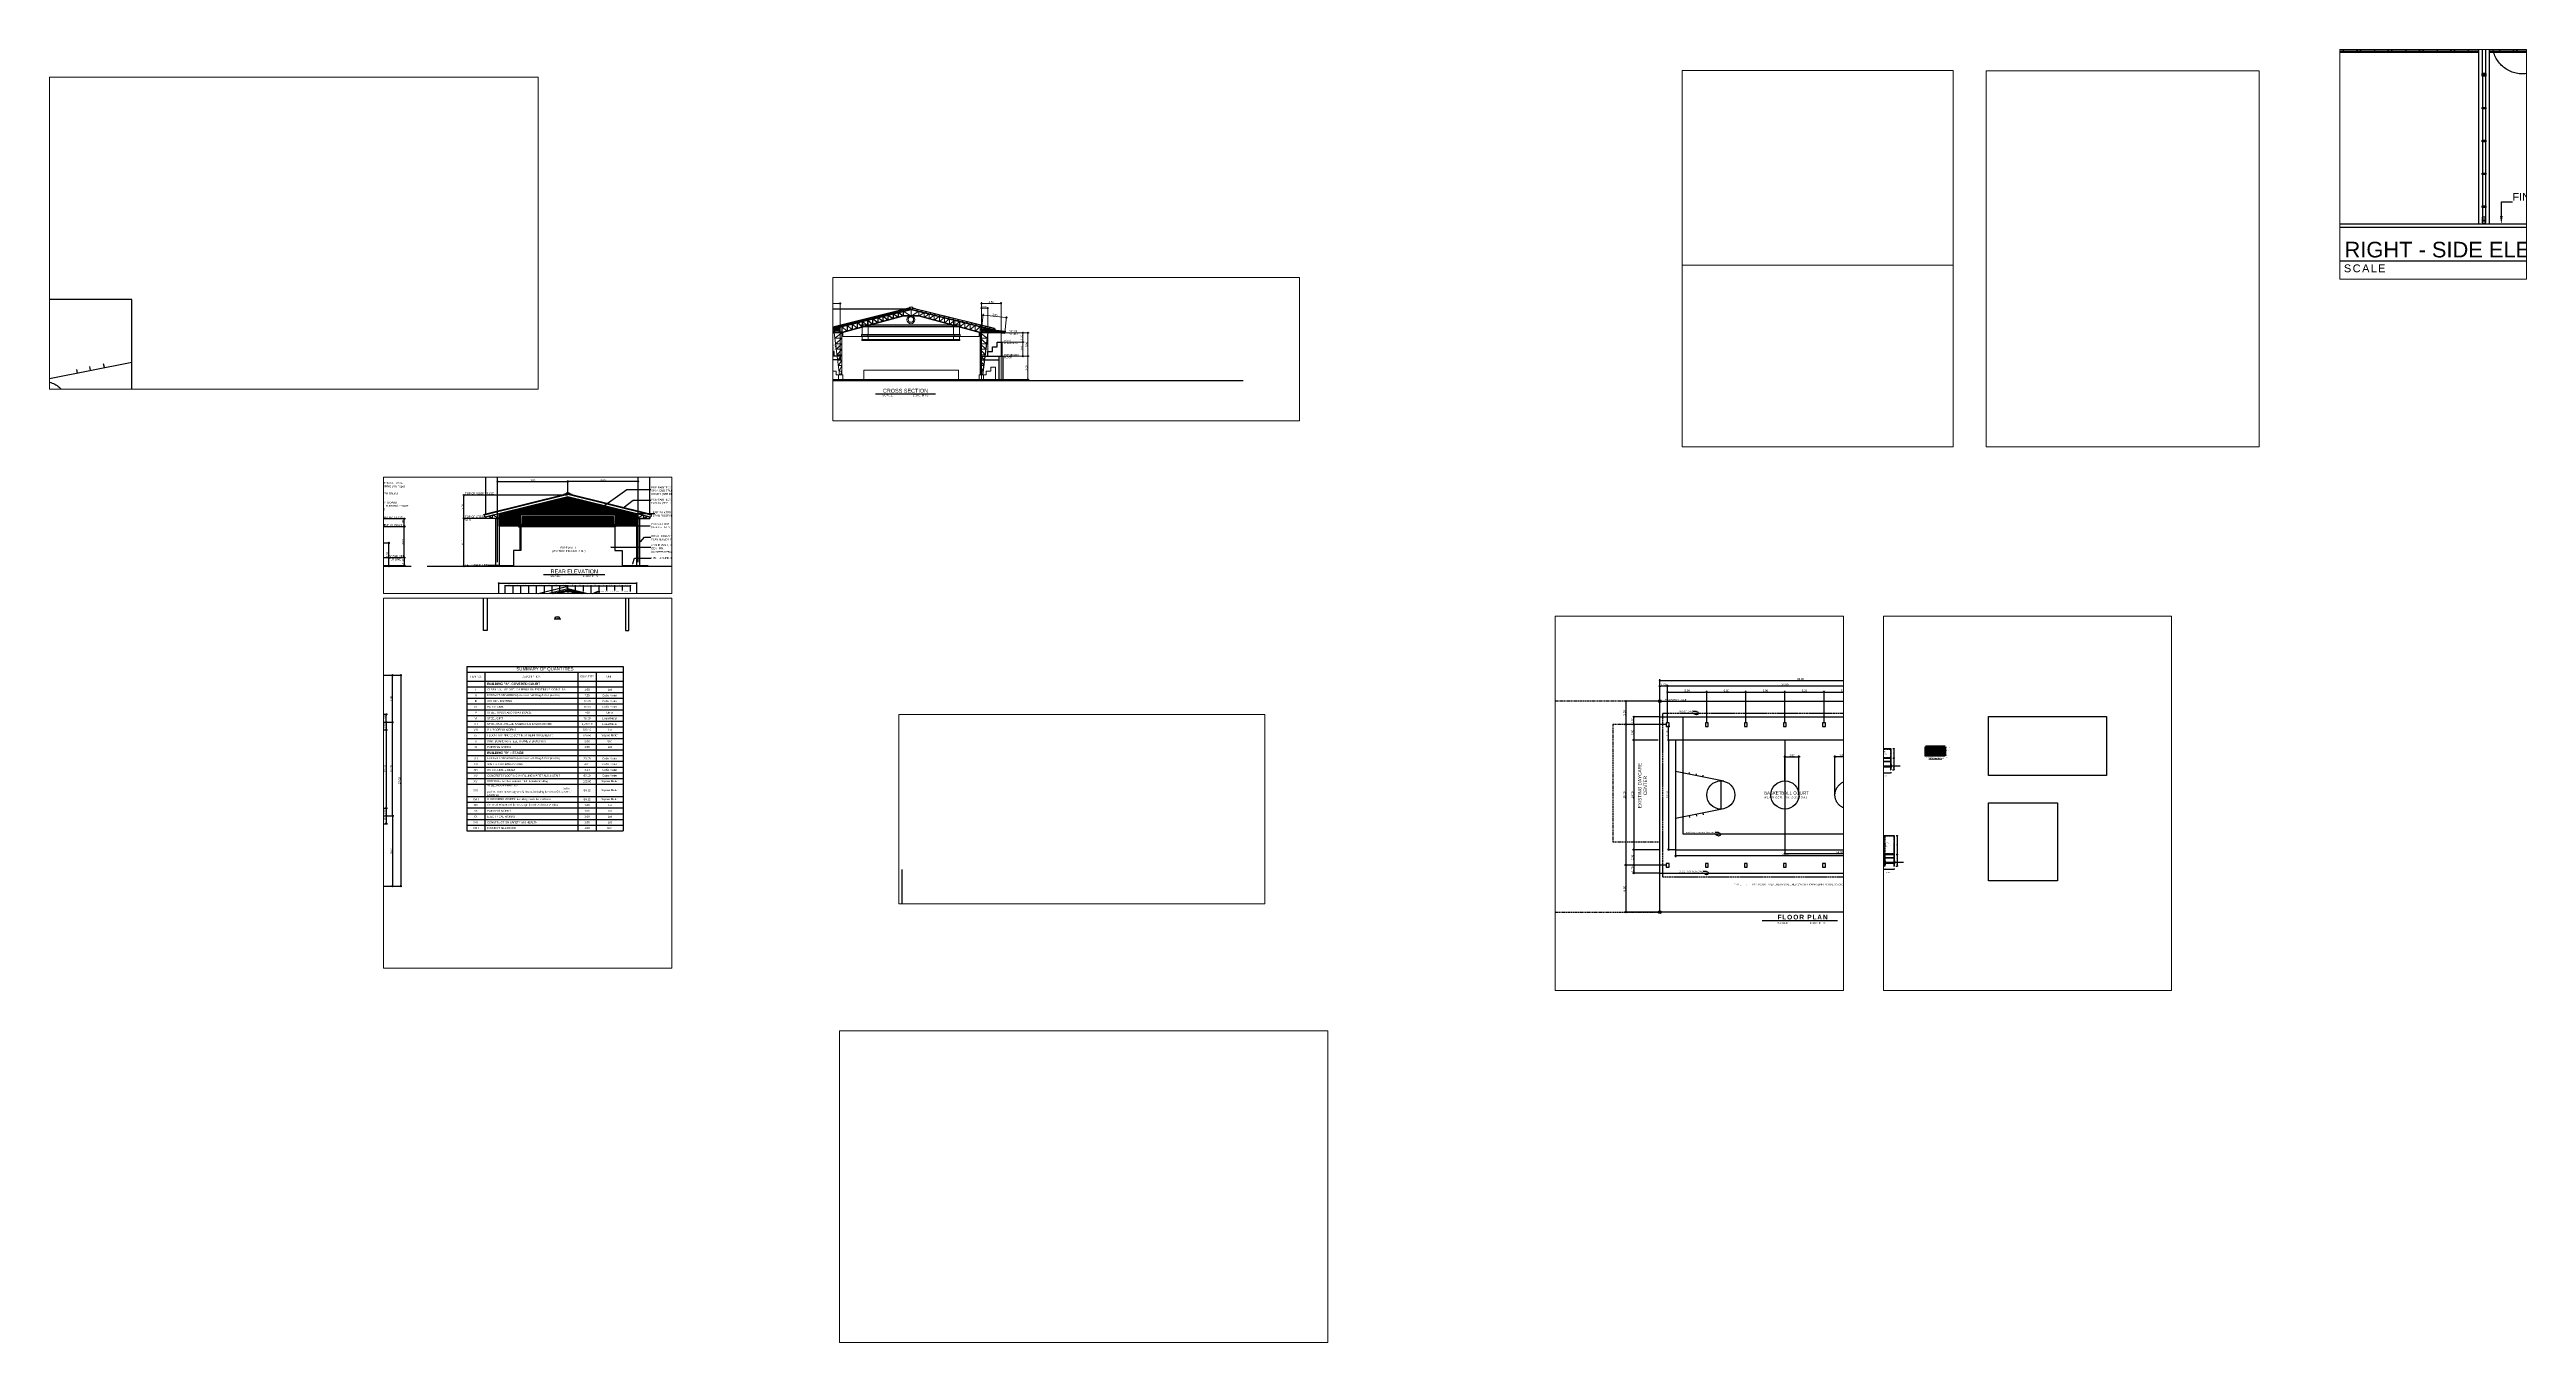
# Paper-space layout 'legal' of a CAD drawing. Header units: inches. Extents: x -501 to 1084, y -236 to 591.
# The model-space entities are those that its viewports show. They can reach past a viewport. Long polylines and large blocks are cut down to what shows.
import ezdxf
from ezdxf import colors
from ezdxf.entities.mleader import LeaderData, LeaderLine
from ezdxf.math import Vec2, Vec3

# ---------------------------------------------------------------- set-up
doc = ezdxf.new("R2010")
doc.units = ezdxf.units.IN
doc.header["$MEASUREMENT"] = 0
doc.linetypes.add('HIDDEN', pattern=[0.375, 0.25, -0.125])
doc.linetypes.add('HIDDEN2', pattern=[0.1875, 0.125, -0.0625])
for name, color, linetype in [('CONS. LINE', 7, 'Continuous'), ('DARK', 1, 'Continuous'), ('dim', 8, 'Continuous'), ('LABEL 1', 7, 'Continuous'), ('rf', 1, 'HIDDEN'), ('txt', 7, 'Continuous')]:
    doc.layers.add(name, color=color, linetype=linetype)
doc.layers.add('dim.', color=10, linetype='Continuous', lineweight=15)
doc.layers.add('dimension', color=1, linetype='Continuous', lineweight=20)
doc.styles.add('20', font='arial.ttf', dxfattribs={"height": 0.06})
doc.styles.get("Standard").update_dxf_attribs({"font": 'arial.ttf'})
doc.dimstyles.new('2000 a', dxfattribs={"dimtxt": 18, "dimasz": 5, "dimexe": 0.2, "dimexo": 20, "dimgap": 4, "dimtad": 1, "dimdec": 0, "dimzin": 0, "dimdsep": 46, "dimtxsty": 'Standard', "dimblk": 'DOTBLANK', "dimcen": 0.09, "dimclrd": 1, "dimclre": 1, "dimclrt": 7, "dimadec": 0, "dimazin": 0, "dimtfac": 1, "dimtdec": 0, "dimtix": 1, "dimtofl": 0, "dimtmove": 0, "dimatfit": 3, "dimldrblk": 'DOTBLANK', "dimfxl": 30, "dimfxlon": 1, "dimtolj": 1, "dimtzin": 0, "dimarcsym": 0})
doc.dimstyles.new('2000 A BIG', dxfattribs={"dimtxt": 25, "dimasz": 5, "dimexe": 0.2, "dimexo": 20, "dimgap": 4, "dimtad": 1, "dimdec": 0, "dimzin": 0, "dimdsep": 46, "dimtxsty": 'Standard', "dimblk": 'DOTBLANK', "dimcen": 0.09, "dimclrd": 1, "dimclre": 1, "dimclrt": 7, "dimadec": 0, "dimazin": 0, "dimtfac": 1, "dimtdec": 0, "dimtix": 1, "dimtofl": 0, "dimtmove": 0, "dimatfit": 3, "dimldrblk": 'DOTBLANK', "dimfxl": 30, "dimfxlon": 1, "dimtolj": 1, "dimtzin": 0, "dimarcsym": 0})
doc.dimstyles.new('50', dxfattribs={"dimtxt": 0.13, "dimasz": 0.05, "dimexe": 0.055, "dimexo": 0.025, "dimgap": 0.025, "dimtad": 1, "dimzin": 0, "dimdsep": 46, "dimtxsty": 'Standard', "dimblk": 'DOTBLANK', "dimcen": 0.09, "dimclrd": 256, "dimclre": 256, "dimadec": 0, "dimazin": 0, "dimtfac": 1, "dimtix": 1, "dimtofl": 0, "dimtmove": 0, "dimatfit": 3, "dimfxl": 1, "dimtolj": 1, "dimtzin": 0, "dimarcsym": 0})
doc.dimstyles.new('50c', dxfattribs={"dimtxt": 0.125, "dimasz": 0.12, "dimexe": 0.05, "dimexo": 0.3, "dimgap": 0.025, "dimtad": 1, "dimzin": 0, "dimdsep": 46, "dimtxsty": 'Standard', "dimblk": 'DOTBLANK', "dimcen": 0.09, "dimclrd": 256, "dimclre": 256, "dimclrt": 7, "dimadec": 0, "dimazin": 0, "dimtfac": 1, "dimtix": 1, "dimtofl": 0, "dimtmove": 0, "dimatfit": 3, "dimfxl": 1, "dimtolj": 1, "dimtzin": 0, "dimarcsym": 0})
doc.dimstyles.get("Standard").update_dxf_attribs({"dimtxt": 0.25, "dimasz": 0.14, "dimexe": 0.145, "dimexo": 0.025, "dimgap": 0.05, "dimtad": 1, "dimzin": 0, "dimdsep": 46, "dimtxsty": 'Standard', "dimblk": 'DOTBLANK', "dimcen": 0.09, "dimclrd": 256, "dimclre": 256, "dimaunit": 1, "dimadec": 5, "dimazin": 0, "dimtfac": 1, "dimtix": 1, "dimtofl": 0, "dimtmove": 0, "dimatfit": 3, "dimfxl": 0, "dimtolj": 1, "dimtzin": 0, "dimlwd": -1, "dimlwe": -1, "dimarcsym": 0})
picture_1 = doc.add_image_def('image3.png', size_in_pixel=(28819, 14409))
picture_2 = doc.add_image_def('image4.jpg', size_in_pixel=(2378, 2690))

# ---------------------------------------------------------------- blocks, each defined once
blk = doc.blocks.new('_DotBlank')
at = {"color": 0, "linetype": 'ByBlock', "lineweight": -2}
blk.add_line((-0.5, 0), (-1, 0), dxfattribs=at)
blk.add_circle((0, 0), 0.5, dxfattribs=at)
blk = doc.blocks.new('*D2')
at = {"layer": 'Defpoints', "color": 0, "transparency": 16777216}
for p in [(15.323, 38.409), (19.358, 38.409), (19.847, 32.309)]:
    blk.add_point(p, dxfattribs=at)
at = {"layer": 'dim', "transparency": 16777216}
for p, q in [((19.333, 38.409), (15.178, 38.409)), ((15.323, 32.449), (15.323, 38.269)), ((19.822, 32.309), (15.178, 32.309))]:
    blk.add_line(p, q, dxfattribs=at)
at = {"layer": 'dim', "transparency": 16777216, "xscale": 0.14, "yscale": 0.14, "zscale": 0.14}
for p, rotation in [((15.323, 38.409), 90), ((15.323, 32.309), 270)]:
    blk.add_blockref('_DotBlank', p, dxfattribs=dict(at, rotation=rotation))
at = {"layer": 'dim', "color": 0, "transparency": 16777216, "insert": (15.146, 35.359), "char_height": 0.25, "attachment_point": 5, "rotation": 90}
blk.add_mtext('\\A1;6.10', dxfattribs=at)
blk = doc.blocks.new('*D5')
at = {"layer": 'Defpoints', "color": 0, "transparency": 16777216}
for p in [(15.323, 41.409), (28.608, 41.409), (18.108, 38.409)]:
    blk.add_point(p, dxfattribs=at)
at = {"layer": 'dim', "transparency": 16777216}
for p, q in [((28.583, 41.409), (15.178, 41.409)), ((15.323, 38.549), (15.323, 41.269)), ((18.083, 38.409), (15.178, 38.409))]:
    blk.add_line(p, q, dxfattribs=at)
at = {"layer": 'dim', "transparency": 16777216, "xscale": 0.14, "yscale": 0.14, "zscale": 0.14}
for p, rotation in [((15.323, 41.409), 90), ((15.323, 38.409), 270)]:
    blk.add_blockref('_DotBlank', p, dxfattribs=dict(at, rotation=rotation))
at = {"layer": 'dim', "color": 0, "transparency": 16777216, "insert": (15.145, 39.909), "char_height": 0.25, "attachment_point": 5, "rotation": 90}
blk.add_mtext('\\A1;3.00', dxfattribs=at)
blk = doc.blocks.new('*T77')
at = {"color": 0, "linetype": 'ByBlock', "lineweight": -2, "transparency": 16777216}
for p, q in [((0, 0), (19.98, 0)), ((0, 0), (0, -1.876)), ((19.98, 0), (19.98, -1.876)), ((0, -0.733), (19.98, -0.733)), ((2.302, -0.733), (2.302, -1.876)), ((14.196, -0.733), (14.196, -1.876)), ((16.555, -0.733), (16.555, -1.876)), ((0, -1.876), (19.98, -1.876)), ((0, -1.876), (0, -21.046)), ((2.302, -1.876), (2.302, -21.046)), ((14.196, -1.876), (14.196, -21.046)), ((16.555, -1.876), (16.555, -21.046)), ((19.98, -1.876), (19.98, -21.046)), ((0, -2.609), (19.98, -2.609)), ((0, -3.343), (19.98, -3.343)), ((0, -4.076), (19.98, -4.076)), ((0, -4.809), (19.98, -4.809)), ((0, -5.543), (19.98, -5.543)), ((0, -6.276), (19.98, -6.276)), ((0, -7.009), (19.98, -7.009)), ((0, -7.743), (19.98, -7.743)), ((0, -8.476), (19.98, -8.476)), ((0, -9.209), (19.98, -9.209)), ((0, -9.943), (19.98, -9.943)), ((0, -10.676), (19.98, -10.676)), ((0, -11.409), (19.98, -11.409)), ((0, -12.143), (19.98, -12.143)), ((0, -12.876), (19.98, -12.876)), ((0, -13.609), (19.98, -13.609)), ((0, -14.343), (19.98, -14.343)), ((0, -15.076), (19.98, -15.076)), ((0, -16.646), (19.98, -16.646)), ((0, -17.379), (19.98, -17.379)), ((0, -18.113), (19.98, -18.113)), ((0, -18.846), (19.98, -18.846)), ((0, -19.579), (19.98, -19.579)), ((0, -20.313), (19.98, -20.313)), ((0, -21.046), (19.98, -21.046))]:
    blk.add_line(p, q, dxfattribs=at)
at = {"color": 0, "transparency": 16777216, "attachment_point": 5}
for s, insert, char_height, width in [('{\\C7;SUMMARY OF QUANTITIES}', (9.99, -0.367), 0.4, 19.86035), ('{\\C7;ITEM NO.}', (1.151, -1.305), 0.25, 2.182), ('{\\C7;DESCRIPTION}', (8.249, -1.305), 0.25, 11.77401), ('{\\C7;QUANTITY}', (15.375, -1.305), 0.25, 2.23892), ('{\\C7;UNIT}', (18.268, -1.305), 0.25, 3.30541)]:
    blk.add_mtext(s, dxfattribs=dict(at, insert=insert, char_height=char_height, width=width))
at = {"color": 7, "transparency": 16777216}
for s, insert, char_height, width, attachment_point in [('{\\fArial|b1|i0|c0|p34;BUILDING "A"- COVERED COURT}', (2.602, -2.243), 0.3, 11.29401, 4), ('I', (1.151, -2.976), 0.25, 1.702, 5), ('CLEARING, LAY-OUT, CHIPPING ON EXISTING FLOOR SLAB', (2.602, -2.976), 0.25, 11.29401, 4), ('1.00', (15.375, -2.976), 0.25, 1.75892, 5), ('Lot', (18.268, -2.976), 0.25, 2.82541, 5), ('II', (1.151, -3.709), 0.25, 1.702, 5), ('EXCAVATION WORKS (to include Bakfilling & Compaction)', (2.602, -3.709), 0.25, 11.29401, 4), ('7.25', (15.375, -3.709), 0.25, 1.75892, 5), ('Cubic Meter', (18.268, -3.709), 0.25, 2.82541, 5), ('III', (1.151, -4.443), 0.25, 1.702, 5), ('COLUMN FOOTING', (2.602, -4.443), 0.25, 11.29401, 4), ('12.60', (15.375, -4.443), 0.25, 1.75892, 5), ('Cubic Meter', (18.268, -4.443), 0.25, 2.82541, 5), ('IV', (1.151, -5.176), 0.25, 1.702, 5), ('RC COLUMN ', (2.602, -5.176), 0.25, 11.29401, 4), ('15.66', (15.375, -5.176), 0.25, 1.75892, 5), ('Cubic Meter', (18.268, -5.176), 0.25, 2.82541, 5), ('V', (1.151, -5.909), 0.25, 1.702, 5), ('STEEL TRUSS AND SWAY BRACE', (2.602, -5.909), 0.25, 11.29401, 4), ('7.00', (15.375, -5.909), 0.25, 1.75892, 5), ('Units', (18.268, -5.909), 0.25, 2.82541, 5), ('VI', (1.151, -6.643), 0.25, 1.702, 5), ('STEEL GIRT', (2.602, -6.643), 0.25, 11.29401, 4), ('78.00', (15.375, -6.643), 0.25, 1.75892, 5), ('Lineal Meter', (18.268, -6.643), 0.25, 2.82541, 5), ('VII', (1.151, -7.376), 0.25, 1.702, 5), ('STEEL PURLINS with SAGRODS & FASCIA FRAME', (2.602, -7.376), 0.25, 11.29401, 4), ('1,246.40', (15.375, -7.376), 0.25, 1.75892, 5), ('Lineal Meter', (18.268, -7.376), 0.25, 2.82541, 5), ('VIII', (1.151, -8.109), 0.25, 1.702, 5), ('G.I. ROOFING WORKS', (2.602, -8.109), 0.25, 11.29401, 4), ('692.10', (15.375, -8.109), 0.25, 1.75892, 5), ('Lot', (18.268, -8.109), 0.25, 2.82541, 5), ('IX', (1.151, -8.843), 0.25, 1.702, 5), ('FLOOR TOPPING (2-1/2" thk. w/ REINFORCEMENT)', (2.602, -8.843), 0.25, 11.29401, 4), ('620.00', (15.375, -8.843), 0.25, 1.75892, 5), ('Square Meter', (18.268, -8.843), 0.25, 2.82541, 5), ('X', (1.151, -9.576), 0.25, 1.702, 5), ('RING BOARD W/ STEEL FRAME & BRACINGS', (2.602, -9.576), 0.25, 11.29401, 4), ('2.00', (15.375, -9.576), 0.25, 1.75892, 5), ('Unit', (18.268, -9.576), 0.25, 2.82541, 5), ('XI', (1.151, -10.309), 0.25, 1.702, 5), ('PAINTING WORKS', (2.602, -10.309), 0.25, 11.29401, 4), ('1.00', (15.375, -10.309), 0.25, 1.75892, 5), ('Lot', (18.268, -10.309), 0.25, 2.82541, 5), ('{\\fArial|b1|i0|c0|p34;BUILDING "B" - STAGE }', (2.602, -11.043), 0.3, 11.29401, 4), ('XII', (1.151, -11.776), 0.25, 1.702, 5), ('EXCAVATION WORKS (to include Bakfilling & Compaction)', (2.602, -11.776), 0.25, 11.29401, 4), ('20.00', (15.375, -11.776), 0.25, 1.75892, 5), ('Cubic Meter', (18.268, -11.776), 0.25, 2.82541, 5), ('XIII', (1.151, -12.509), 0.25, 1.702, 5), ('WALL & COLUMN FOOTING', (2.602, -12.509), 0.25, 11.29401, 4), ('4.01', (15.375, -12.509), 0.25, 1.75892, 5), ('Cubic Meter', (18.268, -12.509), 0.25, 2.82541, 5), ('XIV', (1.151, -13.243), 0.25, 1.702, 5), ('RC COLUMN & BEAM', (2.602, -13.243), 0.25, 11.29401, 4), ('4.24', (15.375, -13.243), 0.25, 1.75892, 5), ('Cubic Meter', (18.268, -13.243), 0.25, 2.82541, 5), ('XV', (1.151, -13.976), 0.25, 1.702, 5), ('CONCRETE FLOORING W/ FILLING MATERIALS & STAIR', (2.602, -13.976), 0.25, 11.29401, 4), ('60.00', (15.375, -13.976), 0.25, 1.75892, 5), ('Cubic Meter', (18.268, -13.976), 0.25, 2.82541, 5), ('CHB WALL w/ plain cement finish & waterproofing', (2.602, -14.709), 0.25, 11.29401, 4), ('Square Meter', (18.268, -14.709), 0.25, 2.82541, 5), ('XVI', (1.151, -14.709), 0.25, 1.702, 5), ('108.00', (15.375, -14.709), 0.25, 1.75892, 5), ('STEEL ROOF FRAMING                                                                                                                                                                                 (rafter, purlins, cross brace sagrods & fascia, including frame for G.I. cover of end truss)', (2.602, -15.861), 0.25, 11.29401, 4), ('XVII', (1.151, -15.861), 0.25, 1.702, 5), ('84.12', (15.375, -15.861), 0.25, 1.75892, 5), ('Square Meter', (18.268, -15.861), 0.25, 2.82541, 5), ('XVIII', (1.151, -17.013), 0.25, 1.702, 5), ('G.I ROOFING WORKS  including cover for end truss', (2.602, -17.013), 0.25, 11.29401, 4), ('84.12', (15.375, -17.013), 0.25, 1.75892, 5), ('Square Meter', (18.268, -17.013), 0.25, 2.82541, 5), ('XIX', (1.151, -17.746), 0.25, 1.702, 5), ('CEILING BOARD w/ frame, stage facade & door & window', (2.602, -17.746), 0.25, 11.29401, 4), ('1.00', (15.375, -17.746), 0.25, 1.75892, 5), ('Lot', (18.268, -17.746), 0.25, 2.82541, 5), ('XX', (1.151, -18.479), 0.25, 1.702, 5), ('PAINTING WORKS', (2.602, -18.479), 0.25, 11.29401, 4), ('1.00', (15.375, -18.479), 0.25, 1.75892, 5), ('Lot', (18.268, -18.479), 0.25, 2.82541, 5), ('XXI', (1.151, -19.213), 0.25, 1.702, 5), ('ELECTRICAL WORKS', (2.602, -19.213), 0.25, 11.29401, 4), ('1.00', (15.375, -19.213), 0.25, 1.75892, 5), ('Lot', (18.268, -19.213), 0.25, 2.82541, 5), ('XXII', (1.151, -19.946), 0.25, 1.702, 5), ('CONSTRUCTION SAFETY and HEALTH', (2.602, -19.946), 0.25, 11.29401, 4), ('1.00', (15.375, -19.946), 0.25, 1.75892, 5), ('Lot', (18.268, -19.946), 0.25, 2.82541, 5), ('XXIII', (1.151, -20.679), 0.25, 1.702, 5), ('PROJECT BILLBOARD', (2.602, -20.679), 0.25, 11.29401, 4), ('1.00', (15.375, -20.679), 0.25, 1.75892, 5), ('Unit', (18.268, -20.679), 0.25, 2.82541, 5)]:
    blk.add_mtext(s, dxfattribs=dict(at, insert=insert, char_height=char_height, width=width, attachment_point=attachment_point))
blk = doc.blocks.new('*D78')
at = {"layer": 'Defpoints', "color": 0, "transparency": 16777216}
for p in [(4.847, 17.238), (-31.153, 14.583), (4.847, 14.583)]:
    blk.add_point(p, dxfattribs=at)
at = {"layer": 'dim', "transparency": 16777216}
for p, q in [((-31.153, 14.608), (-31.153, 17.383)), ((-31.013, 17.238), (4.707, 17.238)), ((4.847, 14.608), (4.847, 17.383))]:
    blk.add_line(p, q, dxfattribs=at)
at = {"layer": 'dim', "transparency": 16777216, "xscale": 0.14, "yscale": 0.14, "zscale": 0.14, "rotation": 180}
blk.add_blockref('_DotBlank', (-31.153, 17.238), dxfattribs=at)
at = {"layer": 'dim', "transparency": 16777216, "xscale": 0.14, "yscale": 0.14, "zscale": 0.14}
blk.add_blockref('_DotBlank', (4.847, 17.238), dxfattribs=at)
at = {"layer": 'dim', "color": 0, "transparency": 16777216, "insert": (-13.153, 17.416), "char_height": 0.25, "attachment_point": 5}
blk.add_mtext('\\A1;36.00', dxfattribs=at)
blk = doc.blocks.new('*D79')
at = {"layer": 'Defpoints', "color": 0, "transparency": 16777216}
for p in [(4.847, 14.583), (4.847, -12.417), (8.722, -12.417)]:
    blk.add_point(p, dxfattribs=at)
at = {"layer": 'dim', "transparency": 16777216}
for p, q in [((4.872, 14.583), (8.867, 14.583)), ((8.722, 14.443), (8.722, -12.277)), ((4.872, -12.417), (8.867, -12.417))]:
    blk.add_line(p, q, dxfattribs=at)
at = {"layer": 'dim', "transparency": 16777216, "xscale": 0.14, "yscale": 0.14, "zscale": 0.14}
for p, rotation in [((8.722, 14.583), 90), ((8.722, -12.417), 270)]:
    blk.add_blockref('_DotBlank', p, dxfattribs=dict(at, rotation=rotation))
at = {"layer": 'dim', "color": 0, "transparency": 16777216, "insert": (8.544, 1.083), "char_height": 0.25, "attachment_point": 5, "rotation": 90}
blk.add_mtext('\\A1;27.00', dxfattribs=at)
blk = doc.blocks.new('bc')
at = {"color": 8, "true_color": 0x808080}
blk.add_lwpolyline([(7, 14), (-7, 14), (-7, -14), (7, -14)], close=True, dxfattribs=at)
for points in [[(-1.759, 7.817), (-3, 14)], [(1.759, 7.817), (3, 14)], [(-2.646, 12.235), (-2.887, 12.187)], [(2.646, 12.235), (2.887, 12.187)], [(-2.469, 11.353), (-2.71, 11.304)], [(2.469, 11.353), (2.71, 11.304)], [(-2.291, 10.52), (-2.532, 10.472)], [(2.291, 10.52), (2.532, 10.472)], [(1.8, 8.2), (-1.8, 8.2)], [(7, 0), (-7, 0)], [(-1.759, -7.817), (-3, -14)], [(1.759, -7.817), (3, -14)], [(1.8, -8.2), (-1.8, -8.2)], [(-2.291, -10.52), (-2.532, -10.472)], [(2.291, -10.52), (2.532, -10.472)], [(-2.469, -11.353), (-2.71, -11.304)], [(2.469, -11.353), (2.71, -11.304)], [(-2.646, -12.235), (-2.887, -12.187)], [(2.646, -12.235), (2.887, -12.187)]]:
    blk.add_lwpolyline(points, dxfattribs=at)
for centre in [(0, 8.2), (0, 0), (0, -8.2)]:
    blk.add_circle(centre, 1.8, dxfattribs=at)
blk = doc.blocks.new('*D98')
at = {"layer": 'Defpoints', "color": 0, "transparency": 16777216}
for p in [(-31.374, 9.583), (-34.485, -4.417), (-31.178, -4.417)]:
    blk.add_point(p, dxfattribs=at)
at = {"layer": 'dim', "transparency": 16777216}
for p, q in [((-31.399, 9.583), (-34.63, 9.583)), ((-34.485, 9.443), (-34.485, -4.277)), ((-31.203, -4.417), (-34.63, -4.417))]:
    blk.add_line(p, q, dxfattribs=at)
at = {"layer": 'dim', "transparency": 16777216, "xscale": 0.14, "yscale": 0.14, "zscale": 0.14}
for p, rotation in [((-34.485, 9.583), 90), ((-34.485, -4.417), 270)]:
    blk.add_blockref('_DotBlank', p, dxfattribs=dict(at, rotation=rotation))
at = {"layer": 'dim', "color": 0, "transparency": 16777216, "insert": (-34.663, 2.583), "char_height": 0.25, "attachment_point": 5, "rotation": 90}
blk.add_mtext('\\A1;14.00', dxfattribs=at)
blk = doc.blocks.new('*D105')
at = {"layer": 'Defpoints', "color": 0, "transparency": 16777216}
for p in [(-30.328, 11.583), (-35.514, -6.417), (-30.828, -6.417)]:
    blk.add_point(p, dxfattribs=at)
at = {"layer": 'dim', "transparency": 16777216}
for p, q in [((-30.353, 11.583), (-35.659, 11.583)), ((-35.514, 11.443), (-35.514, -6.277)), ((-30.853, -6.417), (-35.659, -6.417))]:
    blk.add_line(p, q, dxfattribs=at)
at = {"layer": 'dim', "transparency": 16777216, "xscale": 0.14, "yscale": 0.14, "zscale": 0.14}
for p, rotation in [((-35.514, 11.583), 90), ((-35.514, -6.417), 270)]:
    blk.add_blockref('_DotBlank', p, dxfattribs=dict(at, rotation=rotation))
at = {"layer": 'dim', "color": 0, "transparency": 16777216, "insert": (-35.692, 2.583), "char_height": 0.25, "attachment_point": 5, "rotation": 90}
blk.add_mtext('\\A1;18.00', dxfattribs=at)
blk = doc.blocks.new('*D106')
at = {"layer": 'Defpoints', "color": 0, "transparency": 16777216}
for p in [(-31.153, 16.517), (-31.153, 14.583), (-30.153, 11.858)]:
    blk.add_point(p, dxfattribs=at)
at = {"layer": 'dim', "transparency": 16777216}
for p, q in [((-31.153, 14.608), (-31.153, 16.662)), ((-30.293, 16.517), (-31.013, 16.517)), ((-30.153, 11.883), (-30.153, 16.662))]:
    blk.add_line(p, q, dxfattribs=at)
at = {"layer": 'dim', "transparency": 16777216, "xscale": 0.14, "yscale": 0.14, "zscale": 0.14, "rotation": 180}
blk.add_blockref('_DotBlank', (-31.153, 16.517), dxfattribs=at)
at = {"layer": 'dim', "transparency": 16777216, "xscale": 0.14, "yscale": 0.14, "zscale": 0.14}
blk.add_blockref('_DotBlank', (-30.153, 16.517), dxfattribs=at)
at = {"layer": 'dim', "color": 0, "transparency": 16777216, "insert": (-30.653, 16.695), "char_height": 0.25, "attachment_point": 5}
blk.add_mtext('\\A1;1.00', dxfattribs=at)
blk = doc.blocks.new('*D107')
at = {"layer": 'Defpoints', "color": 0, "transparency": 16777216}
for p in [(-30.803, -6.417), (-35.514, -12.417), (-31.153, -12.417)]:
    blk.add_point(p, dxfattribs=at)
at = {"layer": 'dim', "transparency": 16777216}
for p, q in [((-30.828, -6.417), (-35.659, -6.417)), ((-35.514, -6.557), (-35.514, -12.277)), ((-31.178, -12.417), (-35.659, -12.417))]:
    blk.add_line(p, q, dxfattribs=at)
at = {"layer": 'dim', "transparency": 16777216, "xscale": 0.14, "yscale": 0.14, "zscale": 0.14}
for p, rotation in [((-35.514, -6.417), 90), ((-35.514, -12.417), 270)]:
    blk.add_blockref('_DotBlank', p, dxfattribs=dict(at, rotation=rotation))
at = {"layer": 'dim', "color": 0, "transparency": 16777216, "insert": (-35.692, -9.417), "char_height": 0.25, "attachment_point": 5, "rotation": 90}
blk.add_mtext('\\A1;6.00', dxfattribs=at)
blk = doc.blocks.new('*D108')
at = {"layer": 'Defpoints', "color": 0, "transparency": 16777216}
for p in [(-31.324, 14.583), (-35.514, 11.583), (-31.324, 11.583)]:
    blk.add_point(p, dxfattribs=at)
at = {"layer": 'dim', "transparency": 16777216}
for p, q in [((-31.349, 14.583), (-35.659, 14.583)), ((-35.514, 14.443), (-35.514, 11.723)), ((-31.349, 11.583), (-35.659, 11.583))]:
    blk.add_line(p, q, dxfattribs=at)
at = {"layer": 'dim', "transparency": 16777216, "xscale": 0.14, "yscale": 0.14, "zscale": 0.14}
for p, rotation in [((-35.514, 14.583), 90), ((-35.514, 11.583), 270)]:
    blk.add_blockref('_DotBlank', p, dxfattribs=dict(at, rotation=rotation))
at = {"layer": 'dim', "color": 0, "transparency": 16777216, "insert": (-35.692, 13.083), "char_height": 0.25, "attachment_point": 5, "rotation": 90}
blk.add_mtext('\\A1;3.00', dxfattribs=at)
blk = doc.blocks.new('*D109')
at = {"layer": 'Defpoints', "color": 0, "transparency": 16777216}
for p in [(-31.349, 11.583), (-34.484, 9.583), (-31.349, 9.583)]:
    blk.add_point(p, dxfattribs=at)
at = {"layer": 'dim', "transparency": 16777216}
for p, q in [((-31.374, 11.583), (-34.629, 11.583)), ((-34.484, 11.443), (-34.484, 9.723)), ((-31.374, 9.583), (-34.629, 9.583))]:
    blk.add_line(p, q, dxfattribs=at)
at = {"layer": 'dim', "transparency": 16777216, "xscale": 0.14, "yscale": 0.14, "zscale": 0.14}
for p, rotation in [((-34.484, 11.583), 90), ((-34.484, 9.583), 270)]:
    blk.add_blockref('_DotBlank', p, dxfattribs=dict(at, rotation=rotation))
at = {"layer": 'dim', "color": 0, "transparency": 16777216, "insert": (-34.661, 10.583), "char_height": 0.25, "attachment_point": 5, "rotation": 90}
blk.add_mtext('\\A1;2.00', dxfattribs=at)
blk = doc.blocks.new('*D110')
at = {"layer": 'Defpoints', "color": 0, "transparency": 16777216}
for p in [(-31.153, -4.417), (-34.485, -6.417), (-30.303, -6.417)]:
    blk.add_point(p, dxfattribs=at)
at = {"layer": 'dim', "transparency": 16777216}
for p, q in [((-31.178, -4.417), (-34.63, -4.417)), ((-34.485, -4.557), (-34.485, -6.277)), ((-30.328, -6.417), (-34.63, -6.417))]:
    blk.add_line(p, q, dxfattribs=at)
at = {"layer": 'dim', "transparency": 16777216, "xscale": 0.14, "yscale": 0.14, "zscale": 0.14}
for p, rotation in [((-34.485, -4.417), 90), ((-34.485, -6.417), 270)]:
    blk.add_blockref('_DotBlank', p, dxfattribs=dict(at, rotation=rotation))
at = {"layer": 'dim', "color": 0, "transparency": 16777216, "insert": (-34.663, -5.417), "char_height": 0.25, "attachment_point": 5, "rotation": 90}
blk.add_mtext('\\A1;2.00', dxfattribs=at)
blk = doc.blocks.new('*D111')
at = {"layer": 'Defpoints', "color": 0, "transparency": 16777216}
for p in [(-0.153, 16.524), (-30.153, 14.583), (-0.153, 14.583)]:
    blk.add_point(p, dxfattribs=at)
at = {"layer": 'dim', "transparency": 16777216}
for p, q in [((-30.153, 14.608), (-30.153, 16.669)), ((-30.013, 16.524), (-0.293, 16.524)), ((-0.153, 14.608), (-0.153, 16.669))]:
    blk.add_line(p, q, dxfattribs=at)
at = {"layer": 'dim', "transparency": 16777216, "xscale": 0.14, "yscale": 0.14, "zscale": 0.14, "rotation": 180}
blk.add_blockref('_DotBlank', (-30.153, 16.524), dxfattribs=at)
at = {"layer": 'dim', "transparency": 16777216, "xscale": 0.14, "yscale": 0.14, "zscale": 0.14}
blk.add_blockref('_DotBlank', (-0.153, 16.524), dxfattribs=at)
at = {"layer": 'dim', "color": 0, "transparency": 16777216, "insert": (-15.153, 16.701), "char_height": 0.25, "attachment_point": 5}
blk.add_mtext('\\A1;30.00', dxfattribs=at)
blk = doc.blocks.new('*D113')
at = {"layer": 'Defpoints', "color": 0, "transparency": 16777216}
for p in [(-25.153, 15.748), (-30.153, 14.583), (-25.153, 11.858)]:
    blk.add_point(p, dxfattribs=at)
at = {"layer": 'dim', "transparency": 16777216}
for p, q in [((-30.153, 14.608), (-30.153, 15.893)), ((-25.153, 11.883), (-25.153, 15.893)), ((-30.013, 15.748), (-25.293, 15.748))]:
    blk.add_line(p, q, dxfattribs=at)
at = {"layer": 'dim', "transparency": 16777216, "xscale": 0.14, "yscale": 0.14, "zscale": 0.14, "rotation": 180}
blk.add_blockref('_DotBlank', (-30.153, 15.748), dxfattribs=at)
at = {"layer": 'dim', "transparency": 16777216, "xscale": 0.14, "yscale": 0.14, "zscale": 0.14}
blk.add_blockref('_DotBlank', (-25.153, 15.748), dxfattribs=at)
at = {"layer": 'dim', "color": 0, "transparency": 16777216, "insert": (-27.653, 15.926), "char_height": 0.25, "attachment_point": 5}
blk.add_mtext('\\A1;5.00', dxfattribs=at)
blk = doc.blocks.new('*D114')
at = {"layer": 'Defpoints', "color": 0, "transparency": 16777216}
for p in [(-20.153, 15.748), (-25.153, 11.883), (-20.153, 11.883)]:
    blk.add_point(p, dxfattribs=at)
at = {"layer": 'dim', "transparency": 16777216}
for p, q in [((-25.153, 11.908), (-25.153, 15.893)), ((-20.153, 11.908), (-20.153, 15.893)), ((-25.013, 15.748), (-20.293, 15.748))]:
    blk.add_line(p, q, dxfattribs=at)
at = {"layer": 'dim', "transparency": 16777216, "xscale": 0.14, "yscale": 0.14, "zscale": 0.14, "rotation": 180}
blk.add_blockref('_DotBlank', (-25.153, 15.748), dxfattribs=at)
at = {"layer": 'dim', "transparency": 16777216, "xscale": 0.14, "yscale": 0.14, "zscale": 0.14}
blk.add_blockref('_DotBlank', (-20.153, 15.748), dxfattribs=at)
at = {"layer": 'dim', "color": 0, "transparency": 16777216, "insert": (-22.653, 15.926), "char_height": 0.25, "attachment_point": 5}
blk.add_mtext('\\A1;5.00', dxfattribs=at)
blk = doc.blocks.new('*D115')
at = {"layer": 'Defpoints', "color": 0, "transparency": 16777216}
for p in [(-15.153, 15.748), (-20.153, 11.908), (-15.153, 11.908)]:
    blk.add_point(p, dxfattribs=at)
at = {"layer": 'dim', "transparency": 16777216}
for p, q in [((-20.153, 11.933), (-20.153, 15.893)), ((-15.153, 11.933), (-15.153, 15.893)), ((-20.013, 15.748), (-15.293, 15.748))]:
    blk.add_line(p, q, dxfattribs=at)
at = {"layer": 'dim', "transparency": 16777216, "xscale": 0.14, "yscale": 0.14, "zscale": 0.14, "rotation": 180}
blk.add_blockref('_DotBlank', (-20.153, 15.748), dxfattribs=at)
at = {"layer": 'dim', "transparency": 16777216, "xscale": 0.14, "yscale": 0.14, "zscale": 0.14}
blk.add_blockref('_DotBlank', (-15.153, 15.748), dxfattribs=at)
at = {"layer": 'dim', "color": 0, "transparency": 16777216, "insert": (-17.653, 15.926), "char_height": 0.25, "attachment_point": 5}
blk.add_mtext('\\A1;5.00', dxfattribs=at)
blk = doc.blocks.new('*D116')
at = {"layer": 'Defpoints', "color": 0, "transparency": 16777216}
for p in [(-10.153, 15.748), (-15.153, 11.908), (-10.153, 11.908)]:
    blk.add_point(p, dxfattribs=at)
at = {"layer": 'dim', "transparency": 16777216}
for p, q in [((-15.153, 11.933), (-15.153, 15.893)), ((-10.153, 11.933), (-10.153, 15.893)), ((-15.013, 15.748), (-10.293, 15.748))]:
    blk.add_line(p, q, dxfattribs=at)
at = {"layer": 'dim', "transparency": 16777216, "xscale": 0.14, "yscale": 0.14, "zscale": 0.14, "rotation": 180}
blk.add_blockref('_DotBlank', (-15.153, 15.748), dxfattribs=at)
at = {"layer": 'dim', "transparency": 16777216, "xscale": 0.14, "yscale": 0.14, "zscale": 0.14}
blk.add_blockref('_DotBlank', (-10.153, 15.748), dxfattribs=at)
at = {"layer": 'dim', "color": 0, "transparency": 16777216, "insert": (-12.653, 15.926), "char_height": 0.25, "attachment_point": 5}
blk.add_mtext('\\A1;5.00', dxfattribs=at)
blk = doc.blocks.new('*D117')
at = {"layer": 'Defpoints', "color": 0, "transparency": 16777216}
for p in [(-5.153, 15.748), (-10.153, 11.908), (-5.153, 11.908)]:
    blk.add_point(p, dxfattribs=at)
at = {"layer": 'dim', "transparency": 16777216}
for p, q in [((-10.153, 11.933), (-10.153, 15.893)), ((-5.153, 11.933), (-5.153, 15.893)), ((-10.013, 15.748), (-5.293, 15.748))]:
    blk.add_line(p, q, dxfattribs=at)
at = {"layer": 'dim', "transparency": 16777216, "xscale": 0.14, "yscale": 0.14, "zscale": 0.14, "rotation": 180}
blk.add_blockref('_DotBlank', (-10.153, 15.748), dxfattribs=at)
at = {"layer": 'dim', "transparency": 16777216, "xscale": 0.14, "yscale": 0.14, "zscale": 0.14}
blk.add_blockref('_DotBlank', (-5.153, 15.748), dxfattribs=at)
at = {"layer": 'dim', "color": 0, "transparency": 16777216, "insert": (-7.653, 15.926), "char_height": 0.25, "attachment_point": 5}
blk.add_mtext('\\A1;5.00', dxfattribs=at)
blk = doc.blocks.new('circular leader')
at = {"color": 8}
for points in [[(220.29, 247.37), (221.89, 247.37)], [(221.12, 246.54), (220.73, 246.34), (220.79, 246.23), (221.11, 246.43), (221.38, 246.17), (221.46, 246.27), (221.12, 246.54)]]:
    blk.add_lwpolyline(points, dxfattribs=at)
blk.add_arc((220.29, 246.54), 0.829, 90, 0, dxfattribs=at)
blk = doc.blocks.new('*D119')
at = {"layer": 'Defpoints', "color": 0, "transparency": 16777216}
for p in [(4.847, -3.417), (4.847, -12.417), (7.679, -12.417)]:
    blk.add_point(p, dxfattribs=at)
at = {"layer": 'dim', "transparency": 16777216}
for p, q in [((4.872, -3.417), (7.824, -3.417)), ((7.679, -3.557), (7.679, -12.277)), ((4.872, -12.417), (7.824, -12.417))]:
    blk.add_line(p, q, dxfattribs=at)
at = {"layer": 'dim', "transparency": 16777216, "xscale": 0.14, "yscale": 0.14, "zscale": 0.14}
for p, rotation in [((7.679, -3.417), 90), ((7.679, -12.417), 270)]:
    blk.add_blockref('_DotBlank', p, dxfattribs=dict(at, rotation=rotation))
at = {"layer": 'dim', "color": 0, "transparency": 16777216, "insert": (7.501, -7.917), "char_height": 0.25, "attachment_point": 5, "rotation": 90}
blk.add_mtext('\\A1;9.00', dxfattribs=at)
blk = doc.blocks.new('*D120')
at = {"layer": 'Defpoints', "color": 0, "transparency": 16777216}
for p in [(3.847, 8.583), (7.663, 8.583), (4.847, -3.417)]:
    blk.add_point(p, dxfattribs=at)
at = {"layer": 'dim', "transparency": 16777216}
for p, q in [((3.872, 8.583), (7.808, 8.583)), ((7.663, -3.277), (7.663, 8.443)), ((4.872, -3.417), (7.808, -3.417))]:
    blk.add_line(p, q, dxfattribs=at)
at = {"layer": 'dim', "transparency": 16777216, "xscale": 0.14, "yscale": 0.14, "zscale": 0.14}
for p, rotation in [((7.663, 8.583), 90), ((7.663, -3.417), 270)]:
    blk.add_blockref('_DotBlank', p, dxfattribs=dict(at, rotation=rotation))
at = {"layer": 'dim', "color": 0, "transparency": 16777216, "insert": (7.485, 2.583), "char_height": 0.25, "attachment_point": 5, "rotation": 90}
blk.add_mtext('\\A1;12.00', dxfattribs=at)
blk = doc.blocks.new('*D121')
at = {"layer": 'Defpoints', "color": 0, "transparency": 16777216}
for p in [(4.847, 14.583), (7.663, 14.583), (4.847, 8.583)]:
    blk.add_point(p, dxfattribs=at)
at = {"layer": 'dim', "transparency": 16777216}
for p, q in [((4.872, 14.583), (7.808, 14.583)), ((7.663, 8.723), (7.663, 14.443)), ((4.872, 8.583), (7.808, 8.583))]:
    blk.add_line(p, q, dxfattribs=at)
at = {"layer": 'dim', "transparency": 16777216, "xscale": 0.14, "yscale": 0.14, "zscale": 0.14}
for p, rotation in [((7.663, 14.583), 90), ((7.663, 8.583), 270)]:
    blk.add_blockref('_DotBlank', p, dxfattribs=dict(at, rotation=rotation))
at = {"layer": 'dim', "color": 0, "transparency": 16777216, "insert": (7.485, 11.583), "char_height": 0.25, "attachment_point": 5, "rotation": 90}
blk.add_mtext('\\A1;6.00', dxfattribs=at)
blk = doc.blocks.new('*D127')
at = {"layer": 'Defpoints', "color": 0, "transparency": 16777216}
for p in [(-0.59, 38.409), (7.69, 38.409), (4.497, 37.409)]:
    blk.add_point(p, dxfattribs=at)
at = {"layer": 'dim', "transparency": 16777216}
for p, q in [((-0.565, 38.409), (7.835, 38.409)), ((7.69, 37.549), (7.69, 38.269)), ((4.522, 37.409), (7.835, 37.409))]:
    blk.add_line(p, q, dxfattribs=at)
at = {"layer": 'dim', "transparency": 16777216, "xscale": 0.14, "yscale": 0.14, "zscale": 0.14}
for p, rotation in [((7.69, 38.409), 90), ((7.69, 37.409), 270)]:
    blk.add_blockref('_DotBlank', p, dxfattribs=dict(at, rotation=rotation))
at = {"layer": 'dim', "color": 0, "transparency": 16777216, "insert": (7.513, 37.909), "char_height": 0.25, "attachment_point": 5, "rotation": 90}
blk.add_mtext('\\A1;1.00', dxfattribs=at)
blk = doc.blocks.new('*D128')
at = {"layer": 'Defpoints', "color": 0, "transparency": 16777216}
for p in [(4.847, 37.409), (7.69, 37.409), (4.847, 33.409)]:
    blk.add_point(p, dxfattribs=at)
at = {"layer": 'dim', "transparency": 16777216}
for p, q in [((4.872, 37.409), (7.835, 37.409)), ((7.69, 33.549), (7.69, 37.269)), ((4.872, 33.409), (7.835, 33.409))]:
    blk.add_line(p, q, dxfattribs=at)
at = {"layer": 'dim', "transparency": 16777216, "xscale": 0.14, "yscale": 0.14, "zscale": 0.14}
for p, rotation in [((7.69, 37.409), 90), ((7.69, 33.409), 270)]:
    blk.add_blockref('_DotBlank', p, dxfattribs=dict(at, rotation=rotation))
at = {"layer": 'dim', "color": 0, "transparency": 16777216, "insert": (7.513, 35.409), "char_height": 0.25, "attachment_point": 5, "rotation": 90}
blk.add_mtext('\\A1;4.00', dxfattribs=at)
blk = doc.blocks.new('*D129')
at = {"layer": 'Defpoints', "color": 0, "transparency": 16777216}
for p in [(28.608, 43.144), (28.608, 41.409), (19.608, 32.809)]:
    blk.add_point(p, dxfattribs=at)
at = {"layer": 'dim', "transparency": 16777216}
for p, q in [((19.608, 32.834), (19.608, 43.289)), ((19.748, 43.144), (28.468, 43.144)), ((28.608, 41.434), (28.608, 43.289))]:
    blk.add_line(p, q, dxfattribs=at)
at = {"layer": 'dim', "transparency": 16777216, "xscale": 0.14, "yscale": 0.14, "zscale": 0.14, "rotation": 180}
blk.add_blockref('_DotBlank', (19.608, 43.144), dxfattribs=at)
at = {"layer": 'dim', "transparency": 16777216, "xscale": 0.14, "yscale": 0.14, "zscale": 0.14}
blk.add_blockref('_DotBlank', (28.608, 43.144), dxfattribs=at)
at = {"layer": 'dim', "color": 0, "transparency": 16777216, "insert": (24.108, 43.321), "char_height": 0.25, "attachment_point": 5}
blk.add_mtext('\\A1;9.00', dxfattribs=at)
blk = doc.blocks.new('*D130')
at = {"layer": 'Defpoints', "color": 0, "transparency": 16777216}
for p in [(18.108, 43.785), (18.108, 38.822), (19.608, 32.809)]:
    blk.add_point(p, dxfattribs=at)
at = {"layer": 'dim', "transparency": 16777216}
for p, q in [((18.108, 38.847), (18.108, 43.93)), ((19.468, 43.785), (18.248, 43.785)), ((19.608, 32.834), (19.608, 43.93))]:
    blk.add_line(p, q, dxfattribs=at)
at = {"layer": 'dim', "transparency": 16777216, "xscale": 0.14, "yscale": 0.14, "zscale": 0.14, "rotation": 180}
blk.add_blockref('_DotBlank', (18.108, 43.785), dxfattribs=at)
at = {"layer": 'dim', "transparency": 16777216, "xscale": 0.14, "yscale": 0.14, "zscale": 0.14}
blk.add_blockref('_DotBlank', (19.608, 43.785), dxfattribs=at)
at = {"layer": 'dim', "color": 0, "transparency": 16777216, "insert": (18.858, 43.962), "char_height": 0.25, "attachment_point": 5}
blk.add_mtext('\\A1;1.50', dxfattribs=at)
blk = doc.blocks.new('*D131')
at = {"layer": 'Defpoints', "color": 0, "transparency": 16777216}
for p in [(39.108, 43.785), (39.108, 38.822), (37.608, 32.809)]:
    blk.add_point(p, dxfattribs=at)
at = {"layer": 'dim', "transparency": 16777216}
for p, q in [((37.608, 32.834), (37.608, 43.93)), ((37.748, 43.785), (38.968, 43.785)), ((39.108, 38.847), (39.108, 43.93))]:
    blk.add_line(p, q, dxfattribs=at)
at = {"layer": 'dim', "transparency": 16777216, "xscale": 0.14, "yscale": 0.14, "zscale": 0.14, "rotation": 180}
blk.add_blockref('_DotBlank', (37.608, 43.785), dxfattribs=at)
at = {"layer": 'dim', "transparency": 16777216, "xscale": 0.14, "yscale": 0.14, "zscale": 0.14}
blk.add_blockref('_DotBlank', (39.108, 43.785), dxfattribs=at)
at = {"layer": 'dim', "color": 0, "transparency": 16777216, "insert": (38.358, 43.962), "char_height": 0.25, "attachment_point": 5}
blk.add_mtext('\\A1;1.50', dxfattribs=at)
blk = doc.blocks.new('*D132')
at = {"layer": 'Defpoints', "color": 0, "transparency": 16777216}
for p in [(28.608, 43.144), (28.608, 41.409), (37.608, 32.809)]:
    blk.add_point(p, dxfattribs=at)
at = {"layer": 'dim', "transparency": 16777216}
for p, q in [((28.608, 41.434), (28.608, 43.289)), ((37.468, 43.144), (28.748, 43.144)), ((37.608, 32.834), (37.608, 43.289))]:
    blk.add_line(p, q, dxfattribs=at)
at = {"layer": 'dim', "transparency": 16777216, "xscale": 0.14, "yscale": 0.14, "zscale": 0.14, "rotation": 180}
blk.add_blockref('_DotBlank', (28.608, 43.144), dxfattribs=at)
at = {"layer": 'dim', "transparency": 16777216, "xscale": 0.14, "yscale": 0.14, "zscale": 0.14}
blk.add_blockref('_DotBlank', (37.608, 43.144), dxfattribs=at)
at = {"layer": 'dim', "color": 0, "transparency": 16777216, "insert": (33.108, 43.321), "char_height": 0.25, "attachment_point": 5}
blk.add_mtext('\\A1;9.00', dxfattribs=at)
blk = doc.blocks.new('*D135')
at = {"layer": 'Defpoints', "color": 0, "transparency": 16777216}
for p in [(37.608, 43.785), (19.608, 42.8), (37.608, 42.8)]:
    blk.add_point(p, dxfattribs=at)
at = {"layer": 'dim', "transparency": 16777216}
for p, q in [((19.608, 42.825), (19.608, 43.93)), ((19.748, 43.785), (37.468, 43.785)), ((37.608, 42.825), (37.608, 43.93))]:
    blk.add_line(p, q, dxfattribs=at)
at = {"layer": 'dim', "transparency": 16777216, "xscale": 0.14, "yscale": 0.14, "zscale": 0.14, "rotation": 180}
blk.add_blockref('_DotBlank', (19.608, 43.785), dxfattribs=at)
at = {"layer": 'dim', "transparency": 16777216, "xscale": 0.14, "yscale": 0.14, "zscale": 0.14}
blk.add_blockref('_DotBlank', (37.608, 43.785), dxfattribs=at)
at = {"layer": 'dim', "color": 0, "transparency": 16777216, "insert": (28.608, 43.962), "char_height": 0.25, "attachment_point": 5}
blk.add_mtext('\\A1;18.00', dxfattribs=at)
blk = doc.blocks.new('*D216')
at = {"layer": 'Defpoints', "color": 0, "transparency": 16777216}
for p in [(4.847, -2.417), (4.847, -3.417), (6.861, -3.417)]:
    blk.add_point(p, dxfattribs=at)
at = {"layer": 'dim', "transparency": 16777216}
for p, q in [((4.872, -2.417), (7.006, -2.417)), ((6.861, -2.557), (6.861, -3.277)), ((4.872, -3.417), (7.006, -3.417))]:
    blk.add_line(p, q, dxfattribs=at)
at = {"layer": 'dim', "transparency": 16777216, "xscale": 0.14, "yscale": 0.14, "zscale": 0.14}
for p, rotation in [((6.861, -2.417), 90), ((6.861, -3.417), 270)]:
    blk.add_blockref('_DotBlank', p, dxfattribs=dict(at, rotation=rotation))
at = {"layer": 'dim', "color": 0, "transparency": 16777216, "insert": (6.684, -2.917), "char_height": 0.25, "attachment_point": 5, "rotation": 90}
blk.add_mtext('\\A1;1.00', dxfattribs=at)
blk = doc.blocks.new('*D218')
at = {"layer": 'Defpoints', "color": 0, "transparency": 16777216}
for p in [(4.797, 8.583), (4.847, 7.583), (6.868, 7.583)]:
    blk.add_point(p, dxfattribs=at)
at = {"layer": 'dim', "transparency": 16777216}
for p, q in [((4.822, 8.583), (7.013, 8.583)), ((6.868, 8.443), (6.868, 7.723)), ((4.872, 7.583), (7.013, 7.583))]:
    blk.add_line(p, q, dxfattribs=at)
at = {"layer": 'dim', "transparency": 16777216, "xscale": 0.14, "yscale": 0.14, "zscale": 0.14}
for p, rotation in [((6.868, 8.583), 90), ((6.868, 7.583), 270)]:
    blk.add_blockref('_DotBlank', p, dxfattribs=dict(at, rotation=rotation))
at = {"layer": 'dim', "color": 0, "transparency": 16777216, "insert": (6.691, 8.083), "char_height": 0.25, "attachment_point": 5, "rotation": 90}
blk.add_mtext('\\A1;1.00', dxfattribs=at)
blk = doc.blocks.new('*D295')
at = {"layer": 'Defpoints', "color": 0, "transparency": 16777216}
for p in [(4.872, -3.417), (4.872, -4.417), (6.868, -4.417)]:
    blk.add_point(p, dxfattribs=at)
at = {"layer": 'dim', "transparency": 16777216}
for p, q in [((4.897, -3.417), (7.013, -3.417)), ((6.868, -3.557), (6.868, -4.277)), ((4.897, -4.417), (7.013, -4.417))]:
    blk.add_line(p, q, dxfattribs=at)
at = {"layer": 'dim', "transparency": 16777216, "xscale": 0.14, "yscale": 0.14, "zscale": 0.14}
for p, rotation in [((6.868, -3.417), 90), ((6.868, -4.417), 270)]:
    blk.add_blockref('_DotBlank', p, dxfattribs=dict(at, rotation=rotation))
at = {"layer": 'dim', "color": 0, "transparency": 16777216, "insert": (6.691, -3.917), "char_height": 0.25, "attachment_point": 5, "rotation": 90}
blk.add_mtext('\\A1;1.00', dxfattribs=at)
blk = doc.blocks.new('*D296')
at = {"layer": 'Defpoints', "color": 0, "transparency": 16777216}
for p in [(4.822, 9.583), (6.868, 9.583), (4.822, 8.583)]:
    blk.add_point(p, dxfattribs=at)
at = {"layer": 'dim', "transparency": 16777216}
for p, q in [((4.847, 9.583), (7.013, 9.583)), ((6.868, 8.723), (6.868, 9.443)), ((4.847, 8.583), (7.013, 8.583))]:
    blk.add_line(p, q, dxfattribs=at)
at = {"layer": 'dim', "transparency": 16777216, "xscale": 0.14, "yscale": 0.14, "zscale": 0.14}
for p, rotation in [((6.868, 9.583), 90), ((6.868, 8.583), 270)]:
    blk.add_blockref('_DotBlank', p, dxfattribs=dict(at, rotation=rotation))
at = {"layer": 'dim', "color": 0, "transparency": 16777216, "insert": (6.691, 9.083), "char_height": 0.25, "attachment_point": 5, "rotation": 90}
blk.add_mtext('\\A1;1.00', dxfattribs=at)
blk = doc.blocks.new('*D301')
at = {"layer": 'Defpoints', "color": 0, "transparency": 16777216}
for p in [(4.847, 33.409), (4.747, 32.409), (7.69, 32.409)]:
    blk.add_point(p, dxfattribs=at)
at = {"layer": 'dim', "transparency": 16777216}
for p, q in [((4.872, 33.409), (7.835, 33.409)), ((7.69, 33.269), (7.69, 32.549)), ((4.772, 32.409), (7.835, 32.409))]:
    blk.add_line(p, q, dxfattribs=at)
at = {"layer": 'dim', "transparency": 16777216, "xscale": 0.14, "yscale": 0.14, "zscale": 0.14}
for p, rotation in [((7.69, 33.409), 90), ((7.69, 32.409), 270)]:
    blk.add_blockref('_DotBlank', p, dxfattribs=dict(at, rotation=rotation))
at = {"layer": 'dim', "color": 0, "transparency": 16777216, "insert": (7.513, 32.909), "char_height": 0.25, "attachment_point": 5, "rotation": 90}
blk.add_mtext('\\A1;1.00', dxfattribs=at)
blk = doc.blocks.new('*D321')
at = {"layer": 'Defpoints', "color": 0, "transparency": 16777216}
for p in [(4.847, 35.309), (5.707, 35.309), (4.847, 32.309)]:
    blk.add_point(p, dxfattribs=at)
at = {"layer": 'dim', "transparency": 16777216}
for p, q in [((4.872, 35.309), (5.852, 35.309)), ((5.707, 32.449), (5.707, 35.169)), ((4.872, 32.309), (5.852, 32.309))]:
    blk.add_line(p, q, dxfattribs=at)
at = {"layer": 'dim', "transparency": 16777216, "xscale": 0.14, "yscale": 0.14, "zscale": 0.14}
for p, rotation in [((5.707, 35.309), 90), ((5.707, 32.309), 270)]:
    blk.add_blockref('_DotBlank', p, dxfattribs=dict(at, rotation=rotation))
at = {"layer": 'dim', "color": 0, "transparency": 16777216, "insert": (5.529, 33.809), "char_height": 0.25, "attachment_point": 5, "rotation": 90}
blk.add_mtext('\\A1;3.00', dxfattribs=at)
blk = doc.blocks.new('bend hid')
at = {"color": 1, "linetype": 'HIDDEN', "ltscale": 8}
for points in [[(-0.09, 0.001), (-0.09, -0.124), (-0.04, -0.124), (-0.04, 0.001)], [(0.123, 0.091), (-0.002, 0.091), (-0.002, 0.041), (0.123, 0.041)]]:
    blk.add_lwpolyline(points, close=True, dxfattribs=at)
for points in [[(0.01, 0.027, -0.385484), (-0.026, -0.013, -8.123106)], [(0.11, 0.028, -0.385484), (-0.015, -0.113, -0.385484)]]:
    blk.add_lwpolyline(points, format="xyb", dxfattribs=at)
for points in [[(0.01, 0.027), (0.01, 0.041)], [(0.11, 0.028), (0.11, 0.041)], [(-0.026, -0.013), (-0.04, -0.014)], [(-0.015, -0.113), (-0.04, -0.114)]]:
    blk.add_lwpolyline(points, dxfattribs=at)
blk = doc.blocks.new('*D327')
at = {"layer": 'Defpoints', "color": 0, "transparency": 16777216}
for p in [(-29.153, -4.442), (-1.153, -4.442), (-29.153, -5.215)]:
    blk.add_point(p, dxfattribs=at)
at = {"layer": 'dim', "transparency": 16777216}
for p, q in [((-29.153, -4.467), (-29.153, -5.36)), ((-1.153, -4.467), (-1.153, -5.36)), ((-1.293, -5.215), (-29.013, -5.215))]:
    blk.add_line(p, q, dxfattribs=at)
at = {"layer": 'dim', "transparency": 16777216, "xscale": 0.14, "yscale": 0.14, "zscale": 0.14, "rotation": 180}
blk.add_blockref('_DotBlank', (-29.153, -5.215), dxfattribs=at)
at = {"layer": 'dim', "transparency": 16777216, "xscale": 0.14, "yscale": 0.14, "zscale": 0.14}
blk.add_blockref('_DotBlank', (-1.153, -5.215), dxfattribs=at)
at = {"layer": 'dim', "color": 0, "transparency": 16777216, "insert": (-15.153, -5.038), "char_height": 0.25, "attachment_point": 5}
blk.add_mtext('\\A1;28.00', dxfattribs=at)
blk = doc.blocks.new('*D328')
at = {"layer": 'Defpoints', "color": 0, "transparency": 16777216}
for p in [(-15.153, -4.417), (-1.153, -4.417), (-1.153, -4.901)]:
    blk.add_point(p, dxfattribs=at)
at = {"layer": 'dim', "transparency": 16777216}
for p, q in [((-15.153, -4.442), (-15.153, -5.046)), ((-1.153, -4.442), (-1.153, -5.046)), ((-15.013, -4.901), (-1.293, -4.901))]:
    blk.add_line(p, q, dxfattribs=at)
at = {"layer": 'dim', "transparency": 16777216, "xscale": 0.14, "yscale": 0.14, "zscale": 0.14, "rotation": 180}
blk.add_blockref('_DotBlank', (-15.153, -4.901), dxfattribs=at)
at = {"layer": 'dim', "transparency": 16777216, "xscale": 0.14, "yscale": 0.14, "zscale": 0.14}
blk.add_blockref('_DotBlank', (-1.153, -4.901), dxfattribs=at)
at = {"layer": 'dim', "color": 0, "transparency": 16777216, "insert": (-8.153, -4.723), "char_height": 0.25, "attachment_point": 5}
blk.add_mtext('\\A1;14.00', dxfattribs=at)
blk = doc.blocks.new('*D330')
at = {"layer": 'Defpoints', "color": 0, "transparency": 16777216}
for p in [(-8.753, 7.478), (-6.953, 4.419), (-8.753, 2.583)]:
    blk.add_point(p, dxfattribs=at)
at = {"layer": 'dim', "transparency": 16777216}
for p, q in [((-8.753, 2.608), (-8.753, 7.623)), ((-6.953, 4.444), (-6.953, 7.623)), ((-7.093, 7.478), (-8.613, 7.478))]:
    blk.add_line(p, q, dxfattribs=at)
at = {"layer": 'dim', "transparency": 16777216, "xscale": 0.14, "yscale": 0.14, "zscale": 0.14, "rotation": 180}
blk.add_blockref('_DotBlank', (-8.753, 7.478), dxfattribs=at)
at = {"layer": 'dim', "transparency": 16777216, "xscale": 0.14, "yscale": 0.14, "zscale": 0.14}
blk.add_blockref('_DotBlank', (-6.953, 7.478), dxfattribs=at)
at = {"layer": 'dim', "color": 0, "transparency": 16777216, "insert": (-7.853, 7.656), "char_height": 0.25, "attachment_point": 5}
blk.add_mtext('\\A1;1.80', dxfattribs=at)
blk = doc.blocks.new('*D336')
at = {"layer": 'Defpoints', "color": 0, "transparency": 16777216}
for p in [(-29.153, 9.583), (-30.026, -4.417), (-29.153, -4.417)]:
    blk.add_point(p, dxfattribs=at)
at = {"layer": 'dim', "transparency": 16777216}
for p, q in [((-29.178, 9.583), (-30.171, 9.583)), ((-30.026, 9.443), (-30.026, -4.277)), ((-29.178, -4.417), (-30.171, -4.417))]:
    blk.add_line(p, q, dxfattribs=at)
at = {"layer": 'dim', "transparency": 16777216, "xscale": 0.14, "yscale": 0.14, "zscale": 0.14}
for p, rotation in [((-30.026, 9.583), 90), ((-30.026, -4.417), 270)]:
    blk.add_blockref('_DotBlank', p, dxfattribs=dict(at, rotation=rotation))
at = {"layer": 'dim', "color": 0, "transparency": 16777216, "insert": (-30.204, 2.583), "char_height": 0.25, "attachment_point": 5, "rotation": 90}
blk.add_mtext('\\A1;14.00', dxfattribs=at)
blk = doc.blocks.new('*D338')
at = {"layer": 'Defpoints', "color": 0, "transparency": 16777216}
for p in [(-13.353, 7.478), (-15.153, 4.383), (-13.353, 2.583)]:
    blk.add_point(p, dxfattribs=at)
at = {"layer": 'dim', "transparency": 16777216}
for p, q in [((-15.153, 4.408), (-15.153, 7.623)), ((-13.353, 2.608), (-13.353, 7.623)), ((-15.013, 7.478), (-13.493, 7.478))]:
    blk.add_line(p, q, dxfattribs=at)
at = {"layer": 'dim', "transparency": 16777216, "xscale": 0.14, "yscale": 0.14, "zscale": 0.14, "rotation": 180}
blk.add_blockref('_DotBlank', (-15.153, 7.478), dxfattribs=at)
at = {"layer": 'dim', "transparency": 16777216, "xscale": 0.14, "yscale": 0.14, "zscale": 0.14}
blk.add_blockref('_DotBlank', (-13.353, 7.478), dxfattribs=at)
at = {"layer": 'dim', "color": 0, "transparency": 16777216, "insert": (-14.253, 7.656), "char_height": 0.25, "attachment_point": 5}
blk.add_mtext('\\A1;1.80', dxfattribs=at)
blk = doc.blocks.new('*D339')
at = {"layer": 'Defpoints', "color": 0, "transparency": 16777216}
for p in [(-30.026, 11.358), (-30.026, 11.358), (-30.026, 9.583)]:
    blk.add_point(p, dxfattribs=at)
at = {"layer": 'dim', "transparency": 16777216}
for p, q in [((-30.051, 11.358), (-30.171, 11.358)), ((-30.026, 9.723), (-30.026, 11.218)), ((-30.051, 9.583), (-30.171, 9.583))]:
    blk.add_line(p, q, dxfattribs=at)
at = {"layer": 'dim', "transparency": 16777216, "xscale": 0.14, "yscale": 0.14, "zscale": 0.14}
for p, rotation in [((-30.026, 11.358), 90), ((-30.026, 9.583), 270)]:
    blk.add_blockref('_DotBlank', p, dxfattribs=dict(at, rotation=rotation))
at = {"layer": 'dim', "color": 0, "transparency": 16777216, "insert": (-30.204, 10.471), "char_height": 0.25, "attachment_point": 5, "rotation": 90}
blk.add_mtext('\\A1;1.78', dxfattribs=at)
blk = doc.blocks.new('*D386')
at = {"layer": 'Defpoints', "color": 0, "transparency": 16777216}
for p in [(-30.328, -6.417), (-34.485, -7.417), (-31.153, -7.417)]:
    blk.add_point(p, dxfattribs=at)
at = {"layer": 'dim', "transparency": 16777216}
for p, q in [((-30.353, -6.417), (-34.63, -6.417)), ((-34.485, -6.557), (-34.485, -7.277)), ((-31.178, -7.417), (-34.63, -7.417))]:
    blk.add_line(p, q, dxfattribs=at)
at = {"layer": 'dim', "transparency": 16777216, "xscale": 0.14, "yscale": 0.14, "zscale": 0.14}
for p, rotation in [((-34.485, -6.417), 90), ((-34.485, -7.417), 270)]:
    blk.add_blockref('_DotBlank', p, dxfattribs=dict(at, rotation=rotation))
at = {"layer": 'dim', "color": 0, "transparency": 16777216, "insert": (-34.663, -6.917), "char_height": 0.25, "attachment_point": 5, "rotation": 90}
blk.add_mtext('\\A1;1.00', dxfattribs=at)
blk = doc.blocks.new('*D387')
at = {"layer": 'Defpoints', "color": 0, "transparency": 16777216}
for p in [(-34.484, 12.583), (-31.153, 12.583), (-31.153, 11.583)]:
    blk.add_point(p, dxfattribs=at)
at = {"layer": 'dim', "transparency": 16777216}
for p, q in [((-31.178, 12.583), (-34.629, 12.583)), ((-34.484, 11.723), (-34.484, 12.443)), ((-31.178, 11.583), (-34.629, 11.583))]:
    blk.add_line(p, q, dxfattribs=at)
at = {"layer": 'dim', "transparency": 16777216, "xscale": 0.14, "yscale": 0.14, "zscale": 0.14}
for p, rotation in [((-34.484, 12.583), 90), ((-34.484, 11.583), 270)]:
    blk.add_blockref('_DotBlank', p, dxfattribs=dict(at, rotation=rotation))
at = {"layer": 'dim', "color": 0, "transparency": 16777216, "insert": (-34.661, 12.083), "char_height": 0.25, "attachment_point": 5, "rotation": 90}
blk.add_mtext('\\A1;1.00', dxfattribs=at)
blk = doc.blocks.new('*D451')
at = {"layer": 'Defpoints', "color": 0, "transparency": 16777216}
for p in [(28.503, 29.721), (28.608, 29.295), (19.777, 27.12)]:
    blk.add_point(p, dxfattribs=at)
at = {"layer": 'dim', "lineweight": -2, "transparency": 16777216}
for p, q in [((19.721, 27.557), (28.455, 29.709)), ((28.602, 29.32), (28.49, 29.774)), ((19.771, 27.144), (19.659, 27.598))]:
    blk.add_line(p, q, dxfattribs=at)
at = {"layer": 'dim', "lineweight": -2, "transparency": 16777216, "xscale": 0.05, "yscale": 0.05, "zscale": 0.05}
for p, rotation in [((28.503, 29.721), 13.84069549165555), ((19.672, 27.545), 193.8406954916556)]:
    blk.add_blockref('_DotBlank', p, dxfattribs=dict(at, rotation=rotation))
at = {"layer": 'dim', "color": 0, "transparency": 16777216, "insert": (24.066, 28.721), "char_height": 0.13, "attachment_point": 5, "rotation": 13.8407}
blk.add_mtext('\\A1;9.10', dxfattribs=at)
blk = doc.blocks.new('*D452')
at = {"layer": 'Defpoints', "color": 0, "transparency": 16777216}
for p in [(29.608, 29.813), (28.608, 29.295), (29.608, 29.049)]:
    blk.add_point(p, dxfattribs=at)
at = {"layer": 'dim', "lineweight": -2, "transparency": 16777216}
for p, q in [((28.608, 29.32), (28.608, 29.868)), ((28.658, 29.813), (29.558, 29.813)), ((29.608, 29.074), (29.608, 29.868))]:
    blk.add_line(p, q, dxfattribs=at)
at = {"layer": 'dim', "lineweight": -2, "transparency": 16777216, "xscale": 0.05, "yscale": 0.05, "zscale": 0.05, "rotation": 180}
blk.add_blockref('_DotBlank', (28.608, 29.813), dxfattribs=at)
at = {"layer": 'dim', "lineweight": -2, "transparency": 16777216, "xscale": 0.05, "yscale": 0.05, "zscale": 0.05}
blk.add_blockref('_DotBlank', (29.608, 29.813), dxfattribs=at)
at = {"layer": 'dim', "color": 0, "transparency": 16777216, "insert": (29.108, 29.904), "char_height": 0.13, "attachment_point": 5}
blk.add_mtext('\\A1;1.00', dxfattribs=at)
blk = doc.blocks.new('*D453')
at = {"layer": 'Defpoints', "color": 0, "transparency": 16777216}
for p in [(30.608, 29.813), (29.608, 29.295), (30.608, 29.049)]:
    blk.add_point(p, dxfattribs=at)
at = {"layer": 'dim', "lineweight": -2, "transparency": 16777216}
for p, q in [((29.608, 29.32), (29.608, 29.868)), ((29.658, 29.813), (30.558, 29.813)), ((30.608, 29.074), (30.608, 29.868))]:
    blk.add_line(p, q, dxfattribs=at)
at = {"layer": 'dim', "lineweight": -2, "transparency": 16777216, "xscale": 0.05, "yscale": 0.05, "zscale": 0.05, "rotation": 180}
blk.add_blockref('_DotBlank', (29.608, 29.813), dxfattribs=at)
at = {"layer": 'dim', "lineweight": -2, "transparency": 16777216, "xscale": 0.05, "yscale": 0.05, "zscale": 0.05}
blk.add_blockref('_DotBlank', (30.608, 29.813), dxfattribs=at)
at = {"layer": 'dim', "color": 0, "transparency": 16777216, "insert": (30.108, 29.904), "char_height": 0.13, "attachment_point": 5}
blk.add_mtext('\\A1;1.00', dxfattribs=at)
blk = doc.blocks.new('*D454')
at = {"layer": 'Defpoints', "color": 0, "transparency": 16777216}
for p in [(31.608, 29.813), (30.608, 29.295), (31.608, 29.049)]:
    blk.add_point(p, dxfattribs=at)
at = {"layer": 'dim', "lineweight": -2, "transparency": 16777216}
for p, q in [((30.608, 29.32), (30.608, 29.868)), ((30.658, 29.813), (31.558, 29.813)), ((31.608, 29.074), (31.608, 29.868))]:
    blk.add_line(p, q, dxfattribs=at)
at = {"layer": 'dim', "lineweight": -2, "transparency": 16777216, "xscale": 0.05, "yscale": 0.05, "zscale": 0.05, "rotation": 180}
blk.add_blockref('_DotBlank', (30.608, 29.813), dxfattribs=at)
at = {"layer": 'dim', "lineweight": -2, "transparency": 16777216, "xscale": 0.05, "yscale": 0.05, "zscale": 0.05}
blk.add_blockref('_DotBlank', (31.608, 29.813), dxfattribs=at)
at = {"layer": 'dim', "color": 0, "transparency": 16777216, "insert": (31.108, 29.904), "char_height": 0.13, "attachment_point": 5}
blk.add_mtext('\\A1;1.00', dxfattribs=at)
blk = doc.blocks.new('*D455')
at = {"layer": 'Defpoints', "color": 0, "transparency": 16777216}
for p in [(32.608, 29.813), (31.608, 28.556), (32.608, 28.31)]:
    blk.add_point(p, dxfattribs=at)
at = {"layer": 'dim', "lineweight": -2, "transparency": 16777216}
for p, q in [((31.608, 28.581), (31.608, 29.868)), ((31.658, 29.813), (32.558, 29.813)), ((32.608, 28.335), (32.608, 29.868))]:
    blk.add_line(p, q, dxfattribs=at)
at = {"layer": 'dim', "lineweight": -2, "transparency": 16777216, "xscale": 0.05, "yscale": 0.05, "zscale": 0.05, "rotation": 180}
blk.add_blockref('_DotBlank', (31.608, 29.813), dxfattribs=at)
at = {"layer": 'dim', "lineweight": -2, "transparency": 16777216, "xscale": 0.05, "yscale": 0.05, "zscale": 0.05}
blk.add_blockref('_DotBlank', (32.608, 29.813), dxfattribs=at)
at = {"layer": 'dim', "color": 0, "transparency": 16777216, "insert": (32.108, 29.904), "char_height": 0.13, "attachment_point": 5}
blk.add_mtext('\\A1;1.00', dxfattribs=at)
blk = doc.blocks.new('*D456')
at = {"layer": 'Defpoints', "color": 0, "transparency": 16777216}
for p in [(33.608, 29.813), (32.608, 29.295), (33.608, 29.166)]:
    blk.add_point(p, dxfattribs=at)
at = {"layer": 'dim', "lineweight": -2, "transparency": 16777216}
for p, q in [((32.608, 29.32), (32.608, 29.868)), ((32.658, 29.813), (33.558, 29.813)), ((33.608, 29.191), (33.608, 29.868))]:
    blk.add_line(p, q, dxfattribs=at)
at = {"layer": 'dim', "lineweight": -2, "transparency": 16777216, "xscale": 0.05, "yscale": 0.05, "zscale": 0.05, "rotation": 180}
blk.add_blockref('_DotBlank', (32.608, 29.813), dxfattribs=at)
at = {"layer": 'dim', "lineweight": -2, "transparency": 16777216, "xscale": 0.05, "yscale": 0.05, "zscale": 0.05}
blk.add_blockref('_DotBlank', (33.608, 29.813), dxfattribs=at)
at = {"layer": 'dim', "color": 0, "transparency": 16777216, "insert": (33.108, 29.904), "char_height": 0.13, "attachment_point": 5}
blk.add_mtext('\\A1;1.00', dxfattribs=at)
blk = doc.blocks.new('*D457')
at = {"layer": 'Defpoints', "color": 0, "transparency": 16777216}
for p in [(34.608, 29.813), (33.608, 29.295), (34.608, 29.168)]:
    blk.add_point(p, dxfattribs=at)
at = {"layer": 'dim', "lineweight": -2, "transparency": 16777216}
for p, q in [((33.608, 29.32), (33.608, 29.868)), ((33.658, 29.813), (34.558, 29.813)), ((34.608, 29.193), (34.608, 29.868))]:
    blk.add_line(p, q, dxfattribs=at)
at = {"layer": 'dim', "lineweight": -2, "transparency": 16777216, "xscale": 0.05, "yscale": 0.05, "zscale": 0.05, "rotation": 180}
blk.add_blockref('_DotBlank', (33.608, 29.813), dxfattribs=at)
at = {"layer": 'dim', "lineweight": -2, "transparency": 16777216, "xscale": 0.05, "yscale": 0.05, "zscale": 0.05}
blk.add_blockref('_DotBlank', (34.608, 29.813), dxfattribs=at)
at = {"layer": 'dim', "color": 0, "transparency": 16777216, "insert": (34.108, 29.904), "char_height": 0.13, "attachment_point": 5}
blk.add_mtext('\\A1;1.00', dxfattribs=at)
blk = doc.blocks.new('*D458')
at = {"layer": 'Defpoints', "color": 0, "transparency": 16777216}
for p in [(35.608, 29.813), (34.608, 29.295), (35.608, 29.164)]:
    blk.add_point(p, dxfattribs=at)
at = {"layer": 'dim', "lineweight": -2, "transparency": 16777216}
for p, q in [((34.608, 29.32), (34.608, 29.868)), ((34.658, 29.813), (35.558, 29.813)), ((35.608, 29.189), (35.608, 29.868))]:
    blk.add_line(p, q, dxfattribs=at)
at = {"layer": 'dim', "lineweight": -2, "transparency": 16777216, "xscale": 0.05, "yscale": 0.05, "zscale": 0.05, "rotation": 180}
blk.add_blockref('_DotBlank', (34.608, 29.813), dxfattribs=at)
at = {"layer": 'dim', "lineweight": -2, "transparency": 16777216, "xscale": 0.05, "yscale": 0.05, "zscale": 0.05}
blk.add_blockref('_DotBlank', (35.608, 29.813), dxfattribs=at)
at = {"layer": 'dim', "color": 0, "transparency": 16777216, "insert": (35.108, 29.904), "char_height": 0.13, "attachment_point": 5}
blk.add_mtext('\\A1;1.00', dxfattribs=at)
blk = doc.blocks.new('*D459')
at = {"layer": 'Defpoints', "color": 0, "transparency": 16777216}
for p in [(36.608, 29.813), (35.608, 29.295), (36.608, 29.049)]:
    blk.add_point(p, dxfattribs=at)
at = {"layer": 'dim', "lineweight": -2, "transparency": 16777216}
for p, q in [((35.608, 29.32), (35.608, 29.868)), ((35.658, 29.813), (36.558, 29.813)), ((36.608, 29.074), (36.608, 29.868))]:
    blk.add_line(p, q, dxfattribs=at)
at = {"layer": 'dim', "lineweight": -2, "transparency": 16777216, "xscale": 0.05, "yscale": 0.05, "zscale": 0.05, "rotation": 180}
blk.add_blockref('_DotBlank', (35.608, 29.813), dxfattribs=at)
at = {"layer": 'dim', "lineweight": -2, "transparency": 16777216, "xscale": 0.05, "yscale": 0.05, "zscale": 0.05}
blk.add_blockref('_DotBlank', (36.608, 29.813), dxfattribs=at)
at = {"layer": 'dim', "color": 0, "transparency": 16777216, "insert": (36.108, 29.904), "char_height": 0.13, "attachment_point": 5}
blk.add_mtext('\\A1;1.00', dxfattribs=at)
blk = doc.blocks.new('*D460')
at = {"layer": 'Defpoints', "color": 0, "transparency": 16777216}
for p in [(37.439, 30.157), (19.777, 27.12), (37.439, 27.12)]:
    blk.add_point(p, dxfattribs=at)
at = {"layer": 'dim', "lineweight": -2, "transparency": 16777216}
for p, q in [((19.777, 27.145), (19.777, 30.212)), ((19.827, 30.157), (37.389, 30.157)), ((37.439, 27.145), (37.439, 30.212))]:
    blk.add_line(p, q, dxfattribs=at)
at = {"layer": 'dim', "lineweight": -2, "transparency": 16777216, "xscale": 0.05, "yscale": 0.05, "zscale": 0.05, "rotation": 180}
blk.add_blockref('_DotBlank', (19.777, 30.157), dxfattribs=at)
at = {"layer": 'dim', "lineweight": -2, "transparency": 16777216, "xscale": 0.05, "yscale": 0.05, "zscale": 0.05}
blk.add_blockref('_DotBlank', (37.439, 30.157), dxfattribs=at)
at = {"layer": 'dim', "color": 0, "transparency": 16777216, "insert": (28.608, 30.248), "char_height": 0.13, "attachment_point": 5}
blk.add_mtext('\\A1;17.66', dxfattribs=at)
blk = doc.blocks.new('*D462')
at = {"layer": 'Defpoints', "color": 0, "transparency": 16777216}
for p in [(26.608, 29.813), (27.608, 29.295), (26.608, 29.049)]:
    blk.add_point(p, dxfattribs=at)
at = {"layer": 'dim', "lineweight": -2, "transparency": 16777216}
for p, q in [((26.608, 29.074), (26.608, 29.868)), ((27.558, 29.813), (26.658, 29.813)), ((27.608, 29.32), (27.608, 29.868))]:
    blk.add_line(p, q, dxfattribs=at)
at = {"layer": 'dim', "lineweight": -2, "transparency": 16777216, "xscale": 0.05, "yscale": 0.05, "zscale": 0.05, "rotation": 180}
blk.add_blockref('_DotBlank', (26.608, 29.813), dxfattribs=at)
at = {"layer": 'dim', "lineweight": -2, "transparency": 16777216, "xscale": 0.05, "yscale": 0.05, "zscale": 0.05}
blk.add_blockref('_DotBlank', (27.608, 29.813), dxfattribs=at)
at = {"layer": 'dim', "color": 0, "transparency": 16777216, "insert": (27.108, 29.904), "char_height": 0.13, "attachment_point": 5}
blk.add_mtext('\\A1;1.00', dxfattribs=at)
blk = doc.blocks.new('*D463')
at = {"layer": 'Defpoints', "color": 0, "transparency": 16777216}
for p in [(25.608, 29.813), (25.608, 28.556), (26.608, 28.803)]:
    blk.add_point(p, dxfattribs=at)
at = {"layer": 'dim', "lineweight": -2, "transparency": 16777216}
for p, q in [((25.608, 28.581), (25.608, 29.868)), ((26.558, 29.813), (25.658, 29.813)), ((26.608, 28.828), (26.608, 29.868))]:
    blk.add_line(p, q, dxfattribs=at)
at = {"layer": 'dim', "lineweight": -2, "transparency": 16777216, "xscale": 0.05, "yscale": 0.05, "zscale": 0.05, "rotation": 180}
blk.add_blockref('_DotBlank', (25.608, 29.813), dxfattribs=at)
at = {"layer": 'dim', "lineweight": -2, "transparency": 16777216, "xscale": 0.05, "yscale": 0.05, "zscale": 0.05}
blk.add_blockref('_DotBlank', (26.608, 29.813), dxfattribs=at)
at = {"layer": 'dim', "color": 0, "transparency": 16777216, "insert": (26.108, 29.904), "char_height": 0.13, "attachment_point": 5}
blk.add_mtext('\\A1;1.00', dxfattribs=at)
blk = doc.blocks.new('*D464')
at = {"layer": 'Defpoints', "color": 0, "transparency": 16777216}
for p in [(24.608, 29.813), (25.608, 29.295), (24.608, 29.049)]:
    blk.add_point(p, dxfattribs=at)
at = {"layer": 'dim', "lineweight": -2, "transparency": 16777216}
for p, q in [((24.608, 29.074), (24.608, 29.868)), ((25.558, 29.813), (24.658, 29.813)), ((25.608, 29.32), (25.608, 29.868))]:
    blk.add_line(p, q, dxfattribs=at)
at = {"layer": 'dim', "lineweight": -2, "transparency": 16777216, "xscale": 0.05, "yscale": 0.05, "zscale": 0.05, "rotation": 180}
blk.add_blockref('_DotBlank', (24.608, 29.813), dxfattribs=at)
at = {"layer": 'dim', "lineweight": -2, "transparency": 16777216, "xscale": 0.05, "yscale": 0.05, "zscale": 0.05}
blk.add_blockref('_DotBlank', (25.608, 29.813), dxfattribs=at)
at = {"layer": 'dim', "color": 0, "transparency": 16777216, "insert": (25.108, 29.904), "char_height": 0.13, "attachment_point": 5}
blk.add_mtext('\\A1;1.00', dxfattribs=at)
blk = doc.blocks.new('*D465')
at = {"layer": 'Defpoints', "color": 0, "transparency": 16777216}
for p in [(23.608, 29.813), (24.608, 28.31), (23.608, 28.064)]:
    blk.add_point(p, dxfattribs=at)
at = {"layer": 'dim', "lineweight": -2, "transparency": 16777216}
for p, q in [((23.608, 28.089), (23.608, 29.868)), ((24.558, 29.813), (23.658, 29.813)), ((24.608, 28.335), (24.608, 29.868))]:
    blk.add_line(p, q, dxfattribs=at)
at = {"layer": 'dim', "lineweight": -2, "transparency": 16777216, "xscale": 0.05, "yscale": 0.05, "zscale": 0.05, "rotation": 180}
blk.add_blockref('_DotBlank', (23.608, 29.813), dxfattribs=at)
at = {"layer": 'dim', "lineweight": -2, "transparency": 16777216, "xscale": 0.05, "yscale": 0.05, "zscale": 0.05}
blk.add_blockref('_DotBlank', (24.608, 29.813), dxfattribs=at)
at = {"layer": 'dim', "color": 0, "transparency": 16777216, "insert": (24.108, 29.904), "char_height": 0.13, "attachment_point": 5}
blk.add_mtext('\\A1;1.00', dxfattribs=at)
blk = doc.blocks.new('*D466')
at = {"layer": 'Defpoints', "color": 0, "transparency": 16777216}
for p in [(22.608, 29.813), (23.608, 29.295), (22.608, 29.049)]:
    blk.add_point(p, dxfattribs=at)
at = {"layer": 'dim', "lineweight": -2, "transparency": 16777216}
for p, q in [((22.608, 29.074), (22.608, 29.868)), ((23.558, 29.813), (22.658, 29.813)), ((23.608, 29.32), (23.608, 29.868))]:
    blk.add_line(p, q, dxfattribs=at)
at = {"layer": 'dim', "lineweight": -2, "transparency": 16777216, "xscale": 0.05, "yscale": 0.05, "zscale": 0.05, "rotation": 180}
blk.add_blockref('_DotBlank', (22.608, 29.813), dxfattribs=at)
at = {"layer": 'dim', "lineweight": -2, "transparency": 16777216, "xscale": 0.05, "yscale": 0.05, "zscale": 0.05}
blk.add_blockref('_DotBlank', (23.608, 29.813), dxfattribs=at)
at = {"layer": 'dim', "color": 0, "transparency": 16777216, "insert": (23.108, 29.904), "char_height": 0.13, "attachment_point": 5}
blk.add_mtext('\\A1;1.00', dxfattribs=at)
blk = doc.blocks.new('*D467')
at = {"layer": 'Defpoints', "color": 0, "transparency": 16777216}
for p in [(21.608, 29.813), (21.608, 27.571), (22.608, 27.817)]:
    blk.add_point(p, dxfattribs=at)
at = {"layer": 'dim', "lineweight": -2, "transparency": 16777216}
for p, q in [((21.608, 27.596), (21.608, 29.868)), ((22.558, 29.813), (21.658, 29.813)), ((22.608, 27.842), (22.608, 29.868))]:
    blk.add_line(p, q, dxfattribs=at)
at = {"layer": 'dim', "lineweight": -2, "transparency": 16777216, "xscale": 0.05, "yscale": 0.05, "zscale": 0.05, "rotation": 180}
blk.add_blockref('_DotBlank', (21.608, 29.813), dxfattribs=at)
at = {"layer": 'dim', "lineweight": -2, "transparency": 16777216, "xscale": 0.05, "yscale": 0.05, "zscale": 0.05}
blk.add_blockref('_DotBlank', (22.608, 29.813), dxfattribs=at)
at = {"layer": 'dim', "color": 0, "transparency": 16777216, "insert": (22.108, 29.904), "char_height": 0.13, "attachment_point": 5}
blk.add_mtext('\\A1;1.00', dxfattribs=at)
blk = doc.blocks.new('*D461')
at = {"layer": 'Defpoints', "color": 0, "transparency": 16777216}
for p in [(20.608, 29.813), (21.608, 29.295), (20.608, 27.324)]:
    blk.add_point(p, dxfattribs=at)
at = {"layer": 'dim', "lineweight": -2, "transparency": 16777216}
for p, q in [((20.608, 27.349), (20.608, 29.868)), ((21.558, 29.813), (20.658, 29.813)), ((21.608, 29.32), (21.608, 29.868))]:
    blk.add_line(p, q, dxfattribs=at)
at = {"layer": 'dim', "lineweight": -2, "transparency": 16777216, "xscale": 0.05, "yscale": 0.05, "zscale": 0.05, "rotation": 180}
blk.add_blockref('_DotBlank', (20.608, 29.813), dxfattribs=at)
at = {"layer": 'dim', "lineweight": -2, "transparency": 16777216, "xscale": 0.05, "yscale": 0.05, "zscale": 0.05}
blk.add_blockref('_DotBlank', (21.608, 29.813), dxfattribs=at)
at = {"layer": 'dim', "color": 0, "transparency": 16777216, "insert": (21.108, 29.904), "char_height": 0.13, "attachment_point": 5}
blk.add_mtext('\\A1;1.00', dxfattribs=at)
blk = doc.blocks.new('*D468')
at = {"layer": 'Defpoints', "color": 0, "transparency": 16777216}
for p in [(27.608, 29.813), (28.608, 29.295), (27.608, 29.049)]:
    blk.add_point(p, dxfattribs=at)
at = {"layer": 'dim', "lineweight": -2, "transparency": 16777216}
for p, q in [((27.608, 29.074), (27.608, 29.868)), ((28.558, 29.813), (27.658, 29.813)), ((28.608, 29.32), (28.608, 29.868))]:
    blk.add_line(p, q, dxfattribs=at)
at = {"layer": 'dim', "lineweight": -2, "transparency": 16777216, "xscale": 0.05, "yscale": 0.05, "zscale": 0.05, "rotation": 180}
blk.add_blockref('_DotBlank', (27.608, 29.813), dxfattribs=at)
at = {"layer": 'dim', "lineweight": -2, "transparency": 16777216, "xscale": 0.05, "yscale": 0.05, "zscale": 0.05}
blk.add_blockref('_DotBlank', (28.608, 29.813), dxfattribs=at)
at = {"layer": 'dim', "color": 0, "transparency": 16777216, "insert": (28.108, 29.904), "char_height": 0.13, "attachment_point": 5}
blk.add_mtext('\\A1;1.00', dxfattribs=at)
blk = doc.blocks.new('G1')
at = {"color": 1}
for p, q in [((-2.325, 0.5), (2.325, 0.5)), ((-2.325, 0.462), (2.325, 0.462)), ((-2.325, 0.038), (2.325, 0.038)), ((-2.325, 0), (2.325, 0))]:
    blk.add_line(p, q, dxfattribs=at)
for p, q in [((-2.325, 0.175), (-2.037, 0.462)), ((-1.537, 0.038), (-1.962, 0.462)), ((-1.462, 0.038), (-1.037, 0.462)), ((-0.537, 0.038), (-0.962, 0.462)), ((-0.462, 0.038), (-0.037, 0.462)), ((0.463, 0.038), (0.038, 0.462)), ((0.538, 0.038), (0.963, 0.462)), ((1.463, 0.038), (1.038, 0.462)), ((1.538, 0.038), (1.963, 0.462)), ((2.325, 0.175), (2.038, 0.462))]:
    blk.add_line(p, q)
for points in [[(-2, 0.462), (-2, 0.038)], [(-1, 0.462), (-1, 0.038)], [(0, 0.462), (0, 0.038)], [(1, 0.462), (1, 0.038)], [(2, 0.462), (2, 0.038)]]:
    blk.add_lwpolyline(points)
blk = doc.blocks.new('DSFS')
at = {"color": 1}
for points in [[(0.187, -0.369), (0.187, -0.406), (0.077, -0.406), (0.077, -0.369), (0.187, -0.369)], [(0.187, -0.502), (0.187, -0.528), (0.077, -0.528), (0.077, -0.502), (0.187, -0.502)], [(0.077, -1.593), (0.077, -1.567), (0.187, -1.567), (0.187, -1.593), (0.077, -1.593)], [(0.077, -1.649), (0.077, -1.611), (0.187, -1.611), (0.187, -1.649), (0.077, -1.649)], [(0.082, -1.649), (0.082, -6.164)], [(0.182, -1.649), (0.182, -6.164)]]:
    blk.add_lwpolyline(points, dxfattribs=at)
for points in [[(0.082, -0.406), (0.182, -0.406), (0.182, -0.502), (0.082, -0.502)], [(0.082, -0.528), (0.182, -0.528), (0.182, -1.567), (0.082, -1.567)], [(0.082, -1.593), (0.182, -1.593), (0.182, -1.611), (0.082, -1.611)]]:
    blk.add_lwpolyline(points, close=True, dxfattribs=at)
at = {"color": 8, "linetype": 'Continuous', "ltscale": 10}
for points in [[(0.07, -2.649), (0.195, -2.649), (0.195, -2.699), (0.07, -2.699)], [(0.07, -3.699), (0.195, -3.699), (0.195, -3.749), (0.07, -3.749)], [(0.07, -4.749), (0.195, -4.749), (0.195, -4.799), (0.07, -4.799)], [(0.07, -5.799), (0.195, -5.799), (0.195, -5.849), (0.07, -5.849)]]:
    blk.add_lwpolyline(points, close=True, dxfattribs=at)
at = {"color": 1, "linetype": 'HIDDEN', "ltscale": 8}
blk.add_lwpolyline([(0.197, -6.164), (0.072, -6.164), (0.072, -6.214), (0.197, -6.214)], close=True, dxfattribs=at)
blk.add_lwpolyline([(0.082, -6.314), (0.081, -6.314), (0.081, -6.214), (0.182, -6.214), (0.182, -6.314), (0.182, -6.314)], dxfattribs=at)
for radius in [0.05, 0.0437]:
    blk.add_circle((0.132, -6.314), radius, dxfattribs=at)
at = {"layer": 'DARK'}
for p, q in [((0.069, -0.123), (0.069, -0.128)), ((0.194, -0.123), (0.069, -0.123)), ((0.194, -0.128), (0.069, -0.128)), ((0.069, -0.135), (0.069, -0.231)), ((0.194, -0.135), (0.069, -0.135)), ((0.194, -0.231), (0.069, -0.231)), ((0.082, -0.128), (0.082, -0.135)), ((0.082, -0.231), (0.082, -0.369)), ((0.182, -0.128), (0.182, -0.135)), ((0.182, -0.231), (0.182, -0.369)), ((0.194, -0.123), (0.194, -0.128)), ((0.194, -0.135), (0.194, -0.231))]:
    blk.add_line(p, q, dxfattribs=at)
at = {"layer": 'DARK', "linetype": 'HIDDEN2'}
blk.add_line((0.132, -0.128), (0.132, -0.135), dxfattribs=at)
blk = doc.blocks.new('*D521')
at = {"layer": 'Defpoints', "color": 0, "transparency": 16777216}
for p in [(6.868, 7.583), (6.868, -2.417), (6.868, -2.417)]:
    blk.add_point(p, dxfattribs=at)
at = {"layer": 'dim', "transparency": 16777216}
for p, q in [((6.868, 7.443), (6.868, -2.277)), ((6.893, 7.583), (7.013, 7.583)), ((6.893, -2.417), (7.013, -2.417))]:
    blk.add_line(p, q, dxfattribs=at)
at = {"layer": 'dim', "transparency": 16777216, "xscale": 0.14, "yscale": 0.14, "zscale": 0.14}
for p, rotation in [((6.868, 7.583), 90), ((6.868, -2.417), 270)]:
    blk.add_blockref('_DotBlank', p, dxfattribs=dict(at, rotation=rotation))
at = {"layer": 'dim', "color": 0, "transparency": 16777216, "insert": (6.691, 2.583), "char_height": 0.25, "attachment_point": 5, "rotation": 90}
blk.add_mtext('\\A1;10.00', dxfattribs=at)
blk = doc.blocks.new('*D564')
at = {"lineweight": -2, "transparency": 16777216}
for p, q in [((53.454, 6.417), (53.454, 6.291)), ((53.504, 6.341), (55.804, 6.341)), ((55.854, 6.417), (55.854, 6.291))]:
    blk.add_line(p, q, dxfattribs=at)
at = {"layer": 'Defpoints', "color": 0, "transparency": 16777216}
for p in [(53.454, 6.717), (55.854, 6.717), (55.854, 6.341)]:
    blk.add_point(p, dxfattribs=at)
at = {"lineweight": -2, "transparency": 16777216, "xscale": 0.05, "yscale": 0.05, "zscale": 0.05, "rotation": 180}
blk.add_blockref('_DotBlank', (53.454, 6.341), dxfattribs=at)
at = {"lineweight": -2, "transparency": 16777216, "xscale": 0.05, "yscale": 0.05, "zscale": 0.05}
blk.add_blockref('_DotBlank', (55.854, 6.341), dxfattribs=at)
at = {"color": 7, "transparency": 16777216, "insert": (54.654, 6.407), "char_height": 0.08, "attachment_point": 5}
blk.add_mtext('\\A1;2.40', dxfattribs=at)
blk = doc.blocks.new('*D556')
at = {"lineweight": -2, "transparency": 16777216}
for p, q in [((56.101, 9.417), (56.304, 9.417)), ((56.254, 9.367), (56.254, 8.267)), ((56.101, 8.217), (56.304, 8.217))]:
    blk.add_line(p, q, dxfattribs=at)
at = {"layer": 'Defpoints', "color": 0, "transparency": 16777216}
for p in [(55.801, 9.417), (55.801, 8.217), (56.254, 8.217)]:
    blk.add_point(p, dxfattribs=at)
at = {"lineweight": -2, "transparency": 16777216, "xscale": 0.05, "yscale": 0.05, "zscale": 0.05}
for p, rotation in [((56.254, 9.417), 90), ((56.254, 8.217), 270)]:
    blk.add_blockref('_DotBlank', p, dxfattribs=dict(at, rotation=rotation))
at = {"color": 7, "transparency": 16777216, "insert": (56.188, 8.817), "char_height": 0.08, "attachment_point": 5, "rotation": 90}
blk.add_mtext('\\A1;1.20', dxfattribs=at)
blk = doc.blocks.new('*D557')
at = {"lineweight": -2, "transparency": 16777216}
for p, q in [((56.101, 8.217), (56.304, 8.217)), ((56.254, 8.167), (56.254, 7.267)), ((56.076, 7.217), (56.304, 7.217))]:
    blk.add_line(p, q, dxfattribs=at)
at = {"layer": 'Defpoints', "color": 0, "transparency": 16777216}
for p in [(55.801, 8.217), (55.776, 7.217), (56.254, 7.217)]:
    blk.add_point(p, dxfattribs=at)
at = {"lineweight": -2, "transparency": 16777216, "xscale": 0.05, "yscale": 0.05, "zscale": 0.05}
for p, rotation in [((56.254, 8.217), 90), ((56.254, 7.217), 270)]:
    blk.add_blockref('_DotBlank', p, dxfattribs=dict(at, rotation=rotation))
at = {"color": 7, "transparency": 16777216, "insert": (56.188, 7.717), "char_height": 0.08, "attachment_point": 5, "rotation": 90}
blk.add_mtext('\\A1;1.00', dxfattribs=at)
blk = doc.blocks.new('*D558')
at = {"lineweight": -2, "transparency": 16777216}
for p, q in [((56.076, 7.217), (56.304, 7.217)), ((56.254, 7.167), (56.254, 6.767)), ((56.076, 6.717), (56.304, 6.717))]:
    blk.add_line(p, q, dxfattribs=at)
at = {"layer": 'Defpoints', "color": 0, "transparency": 16777216}
for p in [(55.776, 7.217), (55.776, 6.717), (56.254, 6.717)]:
    blk.add_point(p, dxfattribs=at)
at = {"lineweight": -2, "transparency": 16777216, "xscale": 0.05, "yscale": 0.05, "zscale": 0.05}
for p, rotation in [((56.254, 7.217), 90), ((56.254, 6.717), 270)]:
    blk.add_blockref('_DotBlank', p, dxfattribs=dict(at, rotation=rotation))
at = {"color": 7, "transparency": 16777216, "insert": (56.188, 6.967), "char_height": 0.08, "attachment_point": 5, "rotation": 90}
blk.add_mtext('\\A1;0.50', dxfattribs=at)
blk = doc.blocks.new('_Open30')
at = {"color": 0, "linetype": 'ByBlock', "lineweight": -2}
for p, q in [((-1, 0.27), (0, 0)), ((0, 0), (-1, -0.27)), ((0, 0), (-1, 0))]:
    blk.add_line(p, q, dxfattribs=at)
blk = doc.blocks.new('*D527')
at = {"layer": 'Defpoints', "color": 0, "transparency": 16777216}
for p in [(18769, 19210), (18900, 19270), (18900, 19210)]:
    blk.add_point(p, dxfattribs=at)
at = {"layer": 'dimension', "color": 1, "lineweight": -2, "transparency": 16777216}
for p, q in [((18799, 19270), (18768, 19270)), ((18799, 19210), (18768, 19210)), ((18769, 19265), (18769, 19215))]:
    blk.add_line(p, q, dxfattribs=at)
at = {"layer": 'dimension', "color": 1, "lineweight": -2, "transparency": 16777216, "xscale": 5, "yscale": 5, "zscale": 5}
for p, rotation in [((18769, 19270), 90), ((18769, 19210), 270)]:
    blk.add_blockref('_DotBlank', p, dxfattribs=dict(at, rotation=rotation))
at = {"layer": 'dimension', "color": 7, "transparency": 16777216, "insert": (18755, 19240), "char_height": 18, "attachment_point": 5, "rotation": 90}
blk.add_mtext('\\A1;60', dxfattribs=at)
blk = doc.blocks.new('*D528')
at = {"layer": 'Defpoints', "color": 0, "transparency": 16777216}
for p in [(18769, 19120), (18900, 19210), (18900, 19120)]:
    blk.add_point(p, dxfattribs=at)
at = {"layer": 'dimension', "color": 1, "lineweight": -2, "transparency": 16777216}
for p, q in [((18799, 19210), (18768, 19210)), ((18799, 19120), (18768, 19120)), ((18769, 19205), (18769, 19125))]:
    blk.add_line(p, q, dxfattribs=at)
at = {"layer": 'dimension', "color": 1, "lineweight": -2, "transparency": 16777216, "xscale": 5, "yscale": 5, "zscale": 5}
for p, rotation in [((18769, 19210), 90), ((18769, 19120), 270)]:
    blk.add_blockref('_DotBlank', p, dxfattribs=dict(at, rotation=rotation))
at = {"layer": 'dimension', "color": 7, "transparency": 16777216, "insert": (18755, 19165), "char_height": 18, "attachment_point": 5, "rotation": 90}
blk.add_mtext('\\A1;90', dxfattribs=at)
blk = doc.blocks.new('*D529')
at = {"layer": 'Defpoints', "color": 0, "transparency": 16777216}
for p in [(18769, 19090), (18900, 19120), (18900, 19090)]:
    blk.add_point(p, dxfattribs=at)
at = {"layer": 'dimension', "color": 1, "lineweight": -2, "transparency": 16777216}
for p, q in [((18799, 19120), (18768, 19120)), ((18799, 19090), (18768, 19090))]:
    blk.add_line(p, q, dxfattribs=at)
at = {"layer": 'dimension', "color": 7, "transparency": 16777216, "insert": (18755, 19105), "char_height": 18, "attachment_point": 5, "rotation": 90}
blk.add_mtext('\\A1;30', dxfattribs=at)
blk = doc.blocks.new('*D530')
at = {"layer": 'Defpoints', "color": 0, "transparency": 16777216}
for p in [(18900, 19090), (18769, 19000), (18900, 19000)]:
    blk.add_point(p, dxfattribs=at)
at = {"layer": 'dimension', "color": 1, "lineweight": -2, "transparency": 16777216}
for p, q in [((18799, 19090), (18768, 19090)), ((18769, 19085), (18769, 19005)), ((18799, 19000), (18768, 19000))]:
    blk.add_line(p, q, dxfattribs=at)
at = {"layer": 'dimension', "color": 1, "lineweight": -2, "transparency": 16777216, "xscale": 5, "yscale": 5, "zscale": 5}
for p, rotation in [((18769, 19090), 90), ((18769, 19000), 270)]:
    blk.add_blockref('_DotBlank', p, dxfattribs=dict(at, rotation=rotation))
at = {"layer": 'dimension', "color": 7, "transparency": 16777216, "insert": (18755, 19045), "char_height": 18, "attachment_point": 5, "rotation": 90}
blk.add_mtext('\\A1;90', dxfattribs=at)
blk = doc.blocks.new('*D531')
at = {"layer": 'Defpoints', "color": 0, "transparency": 16777216}
for p in [(18768, 18974), (18900, 19000), (18900, 18974)]:
    blk.add_point(p, dxfattribs=at)
at = {"layer": 'dimension', "color": 1, "lineweight": -2, "transparency": 16777216}
for p, q in [((18798, 19000), (18768, 19000)), ((18798, 18974), (18768, 18974))]:
    blk.add_line(p, q, dxfattribs=at)
at = {"layer": 'dimension', "color": 7, "transparency": 16777216, "insert": (18755, 18987), "char_height": 18, "attachment_point": 5, "rotation": 90}
blk.add_mtext('\\A1;26', dxfattribs=at)
blk = doc.blocks.new('*D532')
at = {"layer": 'Defpoints', "color": 0, "transparency": 16777216}
for p in [(18769, 18919), (18900, 18974), (18900, 18919)]:
    blk.add_point(p, dxfattribs=at)
at = {"layer": 'dimension', "color": 1, "lineweight": -2, "transparency": 16777216}
for p, q in [((18799, 18974), (18768, 18974)), ((18799, 18919), (18768, 18919)), ((18769, 18969), (18769, 18924))]:
    blk.add_line(p, q, dxfattribs=at)
at = {"layer": 'dimension', "color": 1, "lineweight": -2, "transparency": 16777216, "xscale": 5, "yscale": 5, "zscale": 5}
for p, rotation in [((18769, 18974), 90), ((18769, 18919), 270)]:
    blk.add_blockref('_DotBlank', p, dxfattribs=dict(at, rotation=rotation))
at = {"layer": 'dimension', "color": 7, "transparency": 16777216, "insert": (18755, 18947), "char_height": 18, "attachment_point": 5, "rotation": 90}
blk.add_mtext('\\A1;55', dxfattribs=at)
blk = doc.blocks.new('*D533')
at = {"layer": 'Defpoints', "color": 0, "transparency": 16777216}
for p in [(18769, 18919), (18900, 18919), (18900, 18896)]:
    blk.add_point(p, dxfattribs=at)
at = {"layer": 'dimension', "color": 1, "lineweight": -2, "transparency": 16777216}
for p, q in [((18799, 18919), (18768, 18919)), ((18799, 18896), (18768, 18896))]:
    blk.add_line(p, q, dxfattribs=at)
at = {"layer": 'dimension', "color": 7, "transparency": 16777216, "insert": (18755, 18908), "char_height": 18, "attachment_point": 5, "rotation": 90}
blk.add_mtext('\\A1;23', dxfattribs=at)
blk = doc.blocks.new('*D534')
at = {"layer": 'Defpoints', "color": 0, "transparency": 16777216}
for p in [(18769, 18896), (18900, 18896), (18900, 18841)]:
    blk.add_point(p, dxfattribs=at)
at = {"layer": 'dimension', "color": 1, "lineweight": -2, "transparency": 16777216}
for p, q in [((18799, 18896), (18768, 18896)), ((18799, 18841), (18768, 18841)), ((18769, 18846), (18769, 18891))]:
    blk.add_line(p, q, dxfattribs=at)
at = {"layer": 'dimension', "color": 1, "lineweight": -2, "transparency": 16777216, "xscale": 5, "yscale": 5, "zscale": 5}
for p, rotation in [((18769, 18896), 90), ((18769, 18841), 270)]:
    blk.add_blockref('_DotBlank', p, dxfattribs=dict(at, rotation=rotation))
at = {"layer": 'dimension', "color": 7, "transparency": 16777216, "insert": (18755, 18869), "char_height": 18, "attachment_point": 5, "rotation": 90}
blk.add_mtext('\\A1;55', dxfattribs=at)
blk = doc.blocks.new('*D535')
at = {"layer": 'Defpoints', "color": 0, "transparency": 16777216}
for p in [(18769, 18818), (18900, 18818), (18900, 18763)]:
    blk.add_point(p, dxfattribs=at)
at = {"layer": 'dimension', "color": 1, "lineweight": -2, "transparency": 16777216}
for p, q in [((18799, 18818), (18768, 18818)), ((18799, 18763), (18768, 18763)), ((18769, 18768), (18769, 18813))]:
    blk.add_line(p, q, dxfattribs=at)
at = {"layer": 'dimension', "color": 1, "lineweight": -2, "transparency": 16777216, "xscale": 5, "yscale": 5, "zscale": 5}
for p, rotation in [((18769, 18818), 90), ((18769, 18763), 270)]:
    blk.add_blockref('_DotBlank', p, dxfattribs=dict(at, rotation=rotation))
at = {"layer": 'dimension', "color": 7, "transparency": 16777216, "insert": (18755, 18791), "char_height": 18, "attachment_point": 5, "rotation": 90}
blk.add_mtext('\\A1;55', dxfattribs=at)
blk = doc.blocks.new('*D523')
at = {"layer": 'Defpoints', "color": 0, "transparency": 16777216}
for p in [(18769, 18841), (18900, 18841), (18900, 18818)]:
    blk.add_point(p, dxfattribs=at)
at = {"layer": 'dimension', "color": 1, "lineweight": -2, "transparency": 16777216}
for p, q in [((18799, 18841), (18768, 18841)), ((18799, 18818), (18768, 18818))]:
    blk.add_line(p, q, dxfattribs=at)
at = {"layer": 'dimension', "color": 7, "transparency": 16777216, "insert": (18755, 18830), "char_height": 18, "attachment_point": 5, "rotation": 90}
blk.add_mtext('\\A1;23', dxfattribs=at)
blk = doc.blocks.new('*D536')
at = {"layer": 'Defpoints', "color": 0, "transparency": 16777216}
for p in [(18769, 18763), (18900, 18763), (18900, 18740)]:
    blk.add_point(p, dxfattribs=at)
at = {"layer": 'dimension', "color": 1, "lineweight": -2, "transparency": 16777216}
for p, q in [((18799, 18763), (18768, 18763)), ((18799, 18740), (18768, 18740))]:
    blk.add_line(p, q, dxfattribs=at)
at = {"layer": 'dimension', "color": 7, "transparency": 16777216, "insert": (18755, 18752), "char_height": 18, "attachment_point": 5, "rotation": 90}
blk.add_mtext('\\A1;23', dxfattribs=at)
blk = doc.blocks.new('*D537')
at = {"layer": 'Defpoints', "color": 0, "transparency": 16777216}
for p in [(18769, 18740), (18900, 18740), (18900, 18685)]:
    blk.add_point(p, dxfattribs=at)
at = {"layer": 'dimension', "color": 1, "lineweight": -2, "transparency": 16777216}
for p, q in [((18799, 18740), (18768, 18740)), ((18769, 18690), (18769, 18735)), ((18799, 18685), (18768, 18685))]:
    blk.add_line(p, q, dxfattribs=at)
at = {"layer": 'dimension', "color": 1, "lineweight": -2, "transparency": 16777216, "xscale": 5, "yscale": 5, "zscale": 5}
for p, rotation in [((18769, 18740), 90), ((18769, 18685), 270)]:
    blk.add_blockref('_DotBlank', p, dxfattribs=dict(at, rotation=rotation))
at = {"layer": 'dimension', "color": 7, "transparency": 16777216, "insert": (18755, 18713), "char_height": 18, "attachment_point": 5, "rotation": 90}
blk.add_mtext('\\A1;55', dxfattribs=at)
blk = doc.blocks.new('*D538')
at = {"layer": 'Defpoints', "color": 0, "transparency": 16777216}
for p in [(18769, 18685), (18900, 18685), (18900, 18662)]:
    blk.add_point(p, dxfattribs=at)
at = {"layer": 'dimension', "color": 1, "lineweight": -2, "transparency": 16777216}
for p, q in [((18799, 18685), (18768, 18685)), ((18799, 18662), (18768, 18662))]:
    blk.add_line(p, q, dxfattribs=at)
at = {"layer": 'dimension', "color": 7, "transparency": 16777216, "insert": (18755, 18674), "char_height": 18, "attachment_point": 5, "rotation": 90}
blk.add_mtext('\\A1;23', dxfattribs=at)
blk = doc.blocks.new('*D539')
at = {"layer": 'Defpoints', "color": 0, "transparency": 16777216}
for p in [(18769, 18662), (18900, 18662), (18900, 18607)]:
    blk.add_point(p, dxfattribs=at)
at = {"layer": 'dimension', "color": 1, "lineweight": -2, "transparency": 16777216}
for p, q in [((18799, 18662), (18768, 18662)), ((18799, 18607), (18768, 18607)), ((18769, 18612), (18769, 18657))]:
    blk.add_line(p, q, dxfattribs=at)
at = {"layer": 'dimension', "color": 1, "lineweight": -2, "transparency": 16777216, "xscale": 5, "yscale": 5, "zscale": 5}
for p, rotation in [((18769, 18662), 90), ((18769, 18607), 270)]:
    blk.add_blockref('_DotBlank', p, dxfattribs=dict(at, rotation=rotation))
at = {"layer": 'dimension', "color": 7, "transparency": 16777216, "insert": (18755, 18635), "char_height": 18, "attachment_point": 5, "rotation": 90}
blk.add_mtext('\\A1;55', dxfattribs=at)
blk = doc.blocks.new('*D540')
at = {"layer": 'Defpoints', "color": 0, "transparency": 16777216}
for p in [(18769, 18607), (18900, 18607), (18900, 18584)]:
    blk.add_point(p, dxfattribs=at)
at = {"layer": 'dimension', "color": 1, "lineweight": -2, "transparency": 16777216}
for p, q in [((18799, 18607), (18768, 18607)), ((18799, 18584), (18768, 18584))]:
    blk.add_line(p, q, dxfattribs=at)
at = {"layer": 'dimension', "color": 7, "transparency": 16777216, "insert": (18755, 18596), "char_height": 18, "attachment_point": 5, "rotation": 90}
blk.add_mtext('\\A1;23', dxfattribs=at)
blk = doc.blocks.new('*D541')
at = {"layer": 'Defpoints', "color": 0, "transparency": 16777216}
for p in [(18769, 18584), (18900, 18584), (18900, 18529)]:
    blk.add_point(p, dxfattribs=at)
at = {"layer": 'dimension', "color": 1, "lineweight": -2, "transparency": 16777216}
for p, q in [((18799, 18584), (18768, 18584)), ((18799, 18529), (18768, 18529)), ((18769, 18534), (18769, 18579))]:
    blk.add_line(p, q, dxfattribs=at)
at = {"layer": 'dimension', "color": 1, "lineweight": -2, "transparency": 16777216, "xscale": 5, "yscale": 5, "zscale": 5}
for p, rotation in [((18769, 18584), 90), ((18769, 18529), 270)]:
    blk.add_blockref('_DotBlank', p, dxfattribs=dict(at, rotation=rotation))
at = {"layer": 'dimension', "color": 7, "transparency": 16777216, "insert": (18755, 18557), "char_height": 18, "attachment_point": 5, "rotation": 90}
blk.add_mtext('\\A1;55', dxfattribs=at)
blk = doc.blocks.new('*D542')
at = {"layer": 'Defpoints', "color": 0, "transparency": 16777216}
for p in [(18769, 18529), (18900, 18529), (18900, 18506)]:
    blk.add_point(p, dxfattribs=at)
at = {"layer": 'dimension', "color": 1, "lineweight": -2, "transparency": 16777216}
for p, q in [((18799, 18529), (18768, 18529)), ((18799, 18506), (18768, 18506))]:
    blk.add_line(p, q, dxfattribs=at)
at = {"layer": 'dimension', "color": 7, "transparency": 16777216, "insert": (18755, 18518), "char_height": 18, "attachment_point": 5, "rotation": 90}
blk.add_mtext('\\A1;23', dxfattribs=at)
blk = doc.blocks.new('*D543')
at = {"layer": 'Defpoints', "color": 0, "transparency": 16777216}
for p in [(18769, 18506), (18900, 18506), (18900, 18451)]:
    blk.add_point(p, dxfattribs=at)
at = {"layer": 'dimension', "color": 1, "lineweight": -2, "transparency": 16777216}
for p, q in [((18799, 18506), (18768, 18506)), ((18799, 18451), (18768, 18451)), ((18769, 18456), (18769, 18501))]:
    blk.add_line(p, q, dxfattribs=at)
at = {"layer": 'dimension', "color": 1, "lineweight": -2, "transparency": 16777216, "xscale": 5, "yscale": 5, "zscale": 5}
for p, rotation in [((18769, 18506), 90), ((18769, 18451), 270)]:
    blk.add_blockref('_DotBlank', p, dxfattribs=dict(at, rotation=rotation))
at = {"layer": 'dimension', "color": 7, "transparency": 16777216, "insert": (18755, 18479), "char_height": 18, "attachment_point": 5, "rotation": 90}
blk.add_mtext('\\A1;55', dxfattribs=at)
blk = doc.blocks.new('*D544')
at = {"layer": 'Defpoints', "color": 0, "transparency": 16777216}
for p in [(18769, 18451), (18900, 18451), (18900, 18428)]:
    blk.add_point(p, dxfattribs=at)
at = {"layer": 'dimension', "color": 1, "lineweight": -2, "transparency": 16777216}
for p, q in [((18799, 18451), (18768, 18451)), ((18799, 18428), (18768, 18428))]:
    blk.add_line(p, q, dxfattribs=at)
at = {"layer": 'dimension', "color": 7, "transparency": 16777216, "insert": (18755, 18440), "char_height": 18, "attachment_point": 5, "rotation": 90}
blk.add_mtext('\\A1;23', dxfattribs=at)
blk = doc.blocks.new('*D545')
at = {"layer": 'Defpoints', "color": 0, "transparency": 16777216}
for p in [(18769, 18428), (18900, 18428), (18900, 18334)]:
    blk.add_point(p, dxfattribs=at)
at = {"layer": 'dimension', "color": 1, "lineweight": -2, "transparency": 16777216}
for p, q in [((18799, 18428), (18768, 18428)), ((18769, 18339), (18769, 18423)), ((18799, 18334), (18768, 18334))]:
    blk.add_line(p, q, dxfattribs=at)
at = {"layer": 'dimension', "color": 1, "lineweight": -2, "transparency": 16777216, "xscale": 5, "yscale": 5, "zscale": 5}
for p, rotation in [((18769, 18428), 90), ((18769, 18334), 270)]:
    blk.add_blockref('_DotBlank', p, dxfattribs=dict(at, rotation=rotation))
at = {"layer": 'dimension', "color": 7, "transparency": 16777216, "insert": (18755, 18381), "char_height": 18, "attachment_point": 5, "rotation": 90}
blk.add_mtext('\\A1;94', dxfattribs=at)
blk = doc.blocks.new('*D546')
at = {"layer": 'Defpoints', "color": 0, "transparency": 16777216}
for p in [(18769, 18334), (18900, 18334), (18900, 18274)]:
    blk.add_point(p, dxfattribs=at)
at = {"layer": 'dimension', "color": 1, "lineweight": -2, "transparency": 16777216}
for p, q in [((18799, 18334), (18768, 18334)), ((18799, 18274), (18768, 18274)), ((18769, 18279), (18769, 18329))]:
    blk.add_line(p, q, dxfattribs=at)
at = {"layer": 'dimension', "color": 1, "lineweight": -2, "transparency": 16777216, "xscale": 5, "yscale": 5, "zscale": 5}
for p, rotation in [((18769, 18334), 90), ((18769, 18274), 270)]:
    blk.add_blockref('_DotBlank', p, dxfattribs=dict(at, rotation=rotation))
at = {"layer": 'dimension', "color": 7, "transparency": 16777216, "insert": (18755, 18304), "char_height": 18, "attachment_point": 5, "rotation": 90}
blk.add_mtext('\\A1;60', dxfattribs=at)
blk = doc.blocks.new('*D547')
at = {"layer": 'Defpoints', "color": 0, "transparency": 16777216}
for p in [(18769, 18274), (18900, 18274), (18900, 18192)]:
    blk.add_point(p, dxfattribs=at)
at = {"layer": 'dimension', "color": 1, "lineweight": -2, "transparency": 16777216}
for p, q in [((18799, 18274), (18768, 18274)), ((18799, 18192), (18768, 18192)), ((18769, 18197), (18769, 18269))]:
    blk.add_line(p, q, dxfattribs=at)
at = {"layer": 'dimension', "color": 1, "lineweight": -2, "transparency": 16777216, "xscale": 5, "yscale": 5, "zscale": 5}
for p, rotation in [((18769, 18274), 90), ((18769, 18192), 270)]:
    blk.add_blockref('_DotBlank', p, dxfattribs=dict(at, rotation=rotation))
at = {"layer": 'dimension', "color": 7, "transparency": 16777216, "insert": (18755, 18233), "char_height": 18, "attachment_point": 5, "rotation": 90}
blk.add_mtext('\\A1;82', dxfattribs=at)
blk = doc.blocks.new('*D548')
at = {"layer": 'Defpoints', "color": 0, "transparency": 16777216}
for p in [(18769, 18192), (18900, 18192), (18900, 18152)]:
    blk.add_point(p, dxfattribs=at)
at = {"layer": 'dimension', "color": 1, "lineweight": -2, "transparency": 16777216}
for p, q in [((18799, 18192), (18768, 18192)), ((18799, 18152), (18768, 18152)), ((18769, 18157), (18769, 18187))]:
    blk.add_line(p, q, dxfattribs=at)
at = {"layer": 'dimension', "color": 1, "lineweight": -2, "transparency": 16777216, "xscale": 5, "yscale": 5, "zscale": 5}
for p, rotation in [((18769, 18192), 90), ((18769, 18152), 270)]:
    blk.add_blockref('_DotBlank', p, dxfattribs=dict(at, rotation=rotation))
at = {"layer": 'dimension', "color": 7, "transparency": 16777216, "insert": (18755, 18172), "char_height": 18, "attachment_point": 5, "rotation": 90}
blk.add_mtext('\\A1;40', dxfattribs=at)
blk = doc.blocks.new('*D549')
at = {"layer": 'Defpoints', "color": 0, "transparency": 16777216}
for p in [(18769, 18152), (18900, 18152), (18900, 18125)]:
    blk.add_point(p, dxfattribs=at)
at = {"layer": 'dimension', "color": 1, "lineweight": -2, "transparency": 16777216}
for p, q in [((18799, 18152), (18768, 18152)), ((18799, 18125), (18768, 18125))]:
    blk.add_line(p, q, dxfattribs=at)
at = {"layer": 'dimension', "color": 7, "transparency": 16777216, "insert": (18756, 18139), "char_height": 18, "attachment_point": 5, "rotation": 90}
blk.add_mtext('\\A1;27', dxfattribs=at)
blk = doc.blocks.new('*D550')
at = {"layer": 'Defpoints', "color": 0, "transparency": 16777216}
for p in [(18769, 19307), (18863, 19307), (18900, 19270)]:
    blk.add_point(p, dxfattribs=at)
at = {"layer": 'dimension', "color": 1, "lineweight": -2, "transparency": 16777216}
for p, q in [((18799, 19307), (18768, 19307)), ((18799, 19270), (18768, 19270)), ((18769, 19275), (18769, 19302))]:
    blk.add_line(p, q, dxfattribs=at)
at = {"layer": 'dimension', "color": 1, "lineweight": -2, "transparency": 16777216, "xscale": 5, "yscale": 5, "zscale": 5}
for p, rotation in [((18769, 19307), 90), ((18769, 19270), 270)]:
    blk.add_blockref('_DotBlank', p, dxfattribs=dict(at, rotation=rotation))
at = {"layer": 'dimension', "color": 7, "transparency": 16777216, "insert": (18755, 19289), "char_height": 18, "attachment_point": 5, "rotation": 90}
blk.add_mtext('\\A1;37', dxfattribs=at)
blk = doc.blocks.new('*D551')
at = {"layer": 'Defpoints', "color": 0, "transparency": 16777216}
for p in [(18769, 18125), (18863, 18088), (18900, 18125)]:
    blk.add_point(p, dxfattribs=at)
at = {"layer": 'dimension', "color": 1, "lineweight": -2, "transparency": 16777216}
for p, q in [((18799, 18125), (18768, 18125)), ((18799, 18088), (18768, 18088)), ((18769, 18093), (18769, 18120))]:
    blk.add_line(p, q, dxfattribs=at)
at = {"layer": 'dimension', "color": 1, "lineweight": -2, "transparency": 16777216, "xscale": 5, "yscale": 5, "zscale": 5}
for p, rotation in [((18769, 18125), 90), ((18769, 18088), 270)]:
    blk.add_blockref('_DotBlank', p, dxfattribs=dict(at, rotation=rotation))
at = {"layer": 'dimension', "color": 7, "transparency": 16777216, "insert": (18755, 18107), "char_height": 18, "attachment_point": 5, "rotation": 90}
blk.add_mtext('\\A1;37', dxfattribs=at)
blk = doc.blocks.new('*D524')
at = {"layer": 'Defpoints', "color": 0, "transparency": 16777216}
for p in [(18863, 19307), (18709, 18088), (18863, 18088)]:
    blk.add_point(p, dxfattribs=at)
at = {"layer": 'dimension', "color": 1, "lineweight": -2, "transparency": 16777216}
for p, q in [((18739, 19307), (18708, 19307)), ((18709, 19302), (18709, 18093)), ((18739, 18088), (18708, 18088))]:
    blk.add_line(p, q, dxfattribs=at)
at = {"layer": 'dimension', "color": 1, "lineweight": -2, "transparency": 16777216, "xscale": 5, "yscale": 5, "zscale": 5}
for p, rotation in [((18709, 19307), 90), ((18709, 18088), 270)]:
    blk.add_blockref('_DotBlank', p, dxfattribs=dict(at, rotation=rotation))
at = {"layer": 'dimension', "color": 7, "transparency": 16777216, "insert": (18688, 18698), "char_height": 25, "attachment_point": 5, "rotation": 90}
blk.add_mtext('\\A1;1219 mm (4 ft.)', dxfattribs=at)
blk = doc.blocks.new('*D525')
at = {"layer": 'Defpoints', "color": 0, "transparency": 16777216}
for p in [(18900, 19379), (18863, 19307), (18900, 19270)]:
    blk.add_point(p, dxfattribs=at)
at = {"layer": 'dimension', "color": 1, "lineweight": -2, "transparency": 16777216}
for p, q in [((18863, 19349), (18863, 19379)), ((18868, 19379), (18895, 19379)), ((18900, 19349), (18900, 19379))]:
    blk.add_line(p, q, dxfattribs=at)
at = {"layer": 'dimension', "color": 1, "lineweight": -2, "transparency": 16777216, "xscale": 5, "yscale": 5, "zscale": 5, "rotation": 180}
blk.add_blockref('_DotBlank', (18863, 19379), dxfattribs=at)
at = {"layer": 'dimension', "color": 1, "lineweight": -2, "transparency": 16777216, "xscale": 5, "yscale": 5, "zscale": 5}
blk.add_blockref('_DotBlank', (18900, 19379), dxfattribs=at)
at = {"layer": 'dimension', "color": 7, "transparency": 16777216, "insert": (18881, 19392), "char_height": 18, "attachment_point": 5}
blk.add_mtext('\\A1;37', dxfattribs=at)
blk = doc.blocks.new('*D552')
at = {"layer": 'Defpoints', "color": 0, "transparency": 16777216}
for p in [(21301, 19379), (21264, 19270), (21301, 19307)]:
    blk.add_point(p, dxfattribs=at)
at = {"layer": 'dimension', "color": 1, "lineweight": -2, "transparency": 16777216}
for p, q in [((21264, 19349), (21264, 19379)), ((21269, 19379), (21296, 19379)), ((21301, 19349), (21301, 19379))]:
    blk.add_line(p, q, dxfattribs=at)
at = {"layer": 'dimension', "color": 1, "lineweight": -2, "transparency": 16777216, "xscale": 5, "yscale": 5, "zscale": 5, "rotation": 180}
blk.add_blockref('_DotBlank', (21264, 19379), dxfattribs=at)
at = {"layer": 'dimension', "color": 1, "lineweight": -2, "transparency": 16777216, "xscale": 5, "yscale": 5, "zscale": 5}
blk.add_blockref('_DotBlank', (21301, 19379), dxfattribs=at)
at = {"layer": 'dimension', "color": 7, "transparency": 16777216, "insert": (21282, 19392), "char_height": 18, "attachment_point": 5}
blk.add_mtext('\\A1;37', dxfattribs=at)
blk = doc.blocks.new('*D526')
at = {"layer": 'Defpoints', "color": 0, "transparency": 16777216}
for p in [(21301, 19415), (18863, 19307), (21301, 19307)]:
    blk.add_point(p, dxfattribs=at)
at = {"layer": 'dimension', "color": 1, "lineweight": -2, "transparency": 16777216}
for p, q in [((18863, 19385), (18863, 19415)), ((18868, 19415), (21296, 19415)), ((21301, 19385), (21301, 19415))]:
    blk.add_line(p, q, dxfattribs=at)
at = {"layer": 'dimension', "color": 1, "lineweight": -2, "transparency": 16777216, "xscale": 5, "yscale": 5, "zscale": 5, "rotation": 180}
blk.add_blockref('_DotBlank', (18863, 19415), dxfattribs=at)
at = {"layer": 'dimension', "color": 1, "lineweight": -2, "transparency": 16777216, "xscale": 5, "yscale": 5, "zscale": 5}
blk.add_blockref('_DotBlank', (21301, 19415), dxfattribs=at)
at = {"layer": 'dimension', "color": 7, "transparency": 16777216, "insert": (20082, 19435), "char_height": 25, "attachment_point": 5}
blk.add_mtext('\\A1;2438 mm (8 ft.)', dxfattribs=at)
blk = doc.blocks.new('*D622')
at = {"lineweight": -2, "transparency": 16777216}
for p, q in [((53.88, -5.907), (53.88, -6.032)), ((53.93, -5.982), (56.23, -5.982)), ((56.28, -5.907), (56.28, -6.032))]:
    blk.add_line(p, q, dxfattribs=at)
at = {"layer": 'Defpoints', "color": 0, "transparency": 16777216}
for p in [(53.88, -5.607), (56.28, -5.607), (56.28, -5.982)]:
    blk.add_point(p, dxfattribs=at)
at = {"lineweight": -2, "transparency": 16777216, "xscale": 0.05, "yscale": 0.05, "zscale": 0.05, "rotation": 180}
blk.add_blockref('_DotBlank', (53.88, -5.982), dxfattribs=at)
at = {"lineweight": -2, "transparency": 16777216, "xscale": 0.05, "yscale": 0.05, "zscale": 0.05}
blk.add_blockref('_DotBlank', (56.28, -5.982), dxfattribs=at)
at = {"color": 7, "transparency": 16777216, "insert": (55.08, -5.916), "char_height": 0.08, "attachment_point": 5}
blk.add_mtext('\\A1;2.40', dxfattribs=at)
blk = doc.blocks.new('*D613')
at = {"lineweight": -2, "transparency": 16777216}
for p, q in [((56.526, -1.707), (56.73, -1.707)), ((56.68, -1.757), (56.68, -4.057)), ((56.526, -4.107), (56.73, -4.107))]:
    blk.add_line(p, q, dxfattribs=at)
at = {"layer": 'Defpoints', "color": 0, "transparency": 16777216}
for p in [(56.226, -1.707), (56.226, -4.107), (56.68, -4.107)]:
    blk.add_point(p, dxfattribs=at)
at = {"lineweight": -2, "transparency": 16777216, "xscale": 0.05, "yscale": 0.05, "zscale": 0.05}
for p, rotation in [((56.68, -1.707), 90), ((56.68, -4.107), 270)]:
    blk.add_blockref('_DotBlank', p, dxfattribs=dict(at, rotation=rotation))
at = {"color": 7, "transparency": 16777216, "insert": (56.614, -2.907), "char_height": 0.08, "attachment_point": 5, "rotation": 90}
blk.add_mtext('\\A1;2.40', dxfattribs=at)
blk = doc.blocks.new('*D614')
at = {"lineweight": -2, "transparency": 16777216}
for p, q in [((56.526, -4.107), (56.73, -4.107)), ((56.68, -4.157), (56.68, -5.057)), ((56.501, -5.107), (56.73, -5.107))]:
    blk.add_line(p, q, dxfattribs=at)
at = {"layer": 'Defpoints', "color": 0, "transparency": 16777216}
for p in [(56.226, -4.107), (56.201, -5.107), (56.68, -5.107)]:
    blk.add_point(p, dxfattribs=at)
at = {"lineweight": -2, "transparency": 16777216, "xscale": 0.05, "yscale": 0.05, "zscale": 0.05}
for p, rotation in [((56.68, -4.107), 90), ((56.68, -5.107), 270)]:
    blk.add_blockref('_DotBlank', p, dxfattribs=dict(at, rotation=rotation))
at = {"color": 7, "transparency": 16777216, "insert": (56.614, -4.607), "char_height": 0.08, "attachment_point": 5, "rotation": 90}
blk.add_mtext('\\A1;1.00', dxfattribs=at)
blk = doc.blocks.new('*D615')
at = {"lineweight": -2, "transparency": 16777216}
for p, q in [((56.501, -5.107), (56.73, -5.107)), ((56.68, -5.157), (56.68, -5.557)), ((56.501, -5.607), (56.73, -5.607))]:
    blk.add_line(p, q, dxfattribs=at)
at = {"layer": 'Defpoints', "color": 0, "transparency": 16777216}
for p in [(56.201, -5.107), (56.201, -5.607), (56.68, -5.607)]:
    blk.add_point(p, dxfattribs=at)
at = {"lineweight": -2, "transparency": 16777216, "xscale": 0.05, "yscale": 0.05, "zscale": 0.05}
for p, rotation in [((56.68, -5.107), 90), ((56.68, -5.607), 270)]:
    blk.add_blockref('_DotBlank', p, dxfattribs=dict(at, rotation=rotation))
at = {"color": 7, "transparency": 16777216, "insert": (56.614, -5.357), "char_height": 0.08, "attachment_point": 5, "rotation": 90}
blk.add_mtext('\\A1;0.50', dxfattribs=at)
blk = doc.blocks.new('*D623')
at = {"layer": 'Defpoints', "color": 0, "transparency": 16777216}
for p in [(50.997, 38.409), (56.363, 38.409), (56.852, 32.309)]:
    blk.add_point(p, dxfattribs=at)
at = {"layer": 'dim', "transparency": 16777216}
for p, q in [((56.338, 38.409), (50.852, 38.409)), ((50.997, 32.449), (50.997, 38.269)), ((56.827, 32.309), (50.852, 32.309))]:
    blk.add_line(p, q, dxfattribs=at)
at = {"layer": 'dim', "transparency": 16777216, "xscale": 0.14, "yscale": 0.14, "zscale": 0.14}
for p, rotation in [((50.997, 38.409), 90), ((50.997, 32.309), 270)]:
    blk.add_blockref('_DotBlank', p, dxfattribs=dict(at, rotation=rotation))
at = {"layer": 'dim', "color": 0, "transparency": 16777216, "insert": (50.82, 35.359), "char_height": 0.25, "attachment_point": 5, "rotation": 90}
blk.add_mtext('\\A1;6.10', dxfattribs=at)
blk = doc.blocks.new('*D624')
at = {"layer": 'Defpoints', "color": 0, "transparency": 16777216}
for p in [(50.997, 41.409), (65.613, 41.409), (55.113, 38.409)]:
    blk.add_point(p, dxfattribs=at)
at = {"layer": 'dim', "transparency": 16777216}
for p, q in [((65.588, 41.409), (50.852, 41.409)), ((50.997, 38.549), (50.997, 41.269)), ((55.088, 38.409), (50.852, 38.409))]:
    blk.add_line(p, q, dxfattribs=at)
at = {"layer": 'dim', "transparency": 16777216, "xscale": 0.14, "yscale": 0.14, "zscale": 0.14}
for p, rotation in [((50.997, 41.409), 90), ((50.997, 38.409), 270)]:
    blk.add_blockref('_DotBlank', p, dxfattribs=dict(at, rotation=rotation))
at = {"layer": 'dim', "color": 0, "transparency": 16777216, "insert": (50.819, 39.909), "char_height": 0.25, "attachment_point": 5, "rotation": 90}
blk.add_mtext('\\A1;3.00', dxfattribs=at)
blk = doc.blocks.new('SP')
at = {"color": 8, "true_color": 0x808080}
for p, q in [((-0.00625, 0.15), (-0.00625, 0.146875)), ((0.00625, 0.15), (-0.00625, 0.15)), ((-0.00625, 0.146875), (0.003125, 0.146875)), ((0.003125, 0.003125), (-0.00625, 0.003125)), ((-0.00625, 0.003125), (-0.00625, 0)), ((-0.00625, 0), (0.00625, 0)), ((0.003125, 0.146875), (0.003125, 0.1375)), ((0.003125, 0.1375), (0.00625, 0.1375)), ((0.003125, 0.0125), (0.003125, 0.003125)), ((0.003125, 0.0125), (0.00625, 0.0125)), ((0.00625, 0.1375), (0.00625, 0.15)), ((0.00625, 0), (0.00625, 0.0125))]:
    blk.add_line(p, q, dxfattribs=at)
blk.add_lwpolyline([(0.003125, 0.146875), (0.003125, 0.003125), (0, 0.003125), (0, 0.146875), (0.003125, 0.146875)], dxfattribs=at)
blk = doc.blocks.new('*D627')
at = {"layer": 'Defpoints', "color": 0, "transparency": 16777216}
for p in [(77.338, 35.409), (80.551, 35.409), (74.338, 32.409)]:
    blk.add_point(p, dxfattribs=at)
at = {"layer": 'dim.', "transparency": 16777216}
for p, q in [((77.363, 35.409), (80.696, 35.409)), ((80.551, 32.549), (80.551, 35.269)), ((74.363, 32.409), (80.696, 32.409))]:
    blk.add_line(p, q, dxfattribs=at)
at = {"layer": 'dim.', "transparency": 16777216, "xscale": 0.14, "yscale": 0.14, "zscale": 0.14}
for p, rotation in [((80.551, 35.409), 90), ((80.551, 32.409), 270)]:
    blk.add_blockref('_DotBlank', p, dxfattribs=dict(at, rotation=rotation))
at = {"layer": 'dim.', "color": 0, "transparency": 16777216, "insert": (80.373, 33.909), "char_height": 0.25, "attachment_point": 5, "rotation": 90}
blk.add_mtext('\\A1;3.00', dxfattribs=at)
blk = doc.blocks.new('*D625')
at = {"layer": 'Defpoints', "color": 0, "transparency": 16777216}
for p in [(74.311, 38.409), (80.551, 38.409), (77.338, 35.409)]:
    blk.add_point(p, dxfattribs=at)
at = {"layer": 'dim.', "transparency": 16777216}
for p, q in [((74.336, 38.409), (80.696, 38.409)), ((80.551, 35.549), (80.551, 38.269)), ((77.363, 35.409), (80.696, 35.409))]:
    blk.add_line(p, q, dxfattribs=at)
at = {"layer": 'dim.', "transparency": 16777216, "xscale": 0.14, "yscale": 0.14, "zscale": 0.14}
for p, rotation in [((80.551, 38.409), 90), ((80.551, 35.409), 270)]:
    blk.add_blockref('_DotBlank', p, dxfattribs=dict(at, rotation=rotation))
at = {"layer": 'dim.', "color": 0, "transparency": 16777216, "insert": (80.373, 36.909), "char_height": 0.25, "attachment_point": 5, "rotation": 90}
blk.add_mtext('\\A1;3.00', dxfattribs=at)
blk = doc.blocks.new('*D626')
at = {"layer": 'Defpoints', "color": 0, "transparency": 16777216}
for p in [(77.113, 42.172), (74.613, 32.409), (77.113, 32.409)]:
    blk.add_point(p, dxfattribs=at)
at = {"layer": 'dim.', "transparency": 16777216}
for p, q in [((74.613, 32.434), (74.613, 42.317)), ((74.753, 42.172), (76.973, 42.172)), ((77.113, 32.434), (77.113, 42.317))]:
    blk.add_line(p, q, dxfattribs=at)
at = {"layer": 'dim.', "transparency": 16777216, "xscale": 0.14, "yscale": 0.14, "zscale": 0.14, "rotation": 180}
blk.add_blockref('_DotBlank', (74.613, 42.172), dxfattribs=at)
at = {"layer": 'dim.', "transparency": 16777216, "xscale": 0.14, "yscale": 0.14, "zscale": 0.14}
blk.add_blockref('_DotBlank', (77.113, 42.172), dxfattribs=at)
at = {"layer": 'dim.', "color": 0, "transparency": 16777216, "insert": (75.863, 42.349), "char_height": 0.25, "attachment_point": 5}
blk.add_mtext('\\A1;2.50', dxfattribs=at)
blk = doc.blocks.new('*D628')
at = {"layer": 'Defpoints', "color": 0, "transparency": 16777216}
for p in [(75.413, 41.544), (75.413, 36.001), (74.613, 35.401)]:
    blk.add_point(p, dxfattribs=at)
at = {"layer": 'dim.', "transparency": 16777216}
for p, q in [((74.613, 35.426), (74.613, 41.689)), ((74.753, 41.544), (75.273, 41.544)), ((75.413, 36.026), (75.413, 41.689))]:
    blk.add_line(p, q, dxfattribs=at)
at = {"layer": 'dim.', "transparency": 16777216, "xscale": 0.14, "yscale": 0.14, "zscale": 0.14, "rotation": 180}
blk.add_blockref('_DotBlank', (74.613, 41.544), dxfattribs=at)
at = {"layer": 'dim.', "transparency": 16777216, "xscale": 0.14, "yscale": 0.14, "zscale": 0.14}
blk.add_blockref('_DotBlank', (75.413, 41.544), dxfattribs=at)
at = {"layer": 'dim.', "color": 0, "transparency": 16777216, "insert": (75.013, 41.722), "char_height": 0.25, "attachment_point": 5}
blk.add_mtext('\\A1;0.80', dxfattribs=at)
blk = doc.blocks.new('*D629')
at = {"layer": 'Defpoints', "color": 0, "transparency": 16777216}
for p in [(77.113, 38.409), (79.914, 38.409), (77.213, 37.211)]:
    blk.add_point(p, dxfattribs=at)
at = {"layer": 'dim.', "transparency": 16777216}
for p, q in [((77.138, 38.409), (80.059, 38.409)), ((79.914, 37.351), (79.914, 38.269)), ((77.238, 37.211), (80.059, 37.211))]:
    blk.add_line(p, q, dxfattribs=at)
at = {"layer": 'dim.', "transparency": 16777216, "xscale": 0.14, "yscale": 0.14, "zscale": 0.14}
for p, rotation in [((79.914, 38.409), 90), ((79.914, 37.211), 270)]:
    blk.add_blockref('_DotBlank', p, dxfattribs=dict(at, rotation=rotation))
at = {"layer": 'dim.', "color": 0, "transparency": 16777216, "insert": (79.737, 37.81), "char_height": 0.25, "attachment_point": 5, "rotation": 90}
blk.add_mtext('\\A1;1.20', dxfattribs=at)
blk = doc.blocks.new('*D630')
at = {"layer": 'Defpoints', "color": 0, "transparency": 16777216}
for p in [(77.213, 37.211), (77.213, 35.409), (79.914, 35.409)]:
    blk.add_point(p, dxfattribs=at)
at = {"layer": 'dim.', "transparency": 16777216}
for p, q in [((77.238, 37.211), (80.059, 37.211)), ((79.914, 37.071), (79.914, 35.549)), ((77.238, 35.409), (80.059, 35.409))]:
    blk.add_line(p, q, dxfattribs=at)
at = {"layer": 'dim.', "transparency": 16777216, "xscale": 0.14, "yscale": 0.14, "zscale": 0.14}
for p, rotation in [((79.914, 37.211), 90), ((79.914, 35.409), 270)]:
    blk.add_blockref('_DotBlank', p, dxfattribs=dict(at, rotation=rotation))
at = {"layer": 'dim.', "color": 0, "transparency": 16777216, "insert": (79.737, 36.31), "char_height": 0.25, "attachment_point": 5, "rotation": 90}
blk.add_mtext('\\A1;1.80', dxfattribs=at)
blk = doc.blocks.new('*D631')
at = {"layer": 'Defpoints', "color": 0, "transparency": 16777216}
for p in [(77.815, 40.35), (74.613, 38.684), (77.595, 38.356)]:
    blk.add_point(p, dxfattribs=at)
at = {"layer": 'dim.', "transparency": 16777216}
for p, q in [((74.616, 38.709), (74.848, 40.822)), ((74.972, 40.662), (77.675, 40.365)), ((77.598, 38.381), (77.83, 40.494))]:
    blk.add_line(p, q, dxfattribs=at)
at = {"layer": 'dim.', "transparency": 16777216, "xscale": 0.14, "yscale": 0.14, "zscale": 0.14}
for p, rotation in [((74.833, 40.678), 173.7227015104042), ((77.815, 40.35), 353.7227015104042)]:
    blk.add_blockref('_DotBlank', p, dxfattribs=dict(at, rotation=rotation))
at = {"layer": 'dim.', "color": 0, "transparency": 16777216, "insert": (76.343, 40.69), "char_height": 0.25, "attachment_point": 5, "rotation": 353.7227}
blk.add_mtext('\\A1;3.00', dxfattribs=at)
blk = doc.blocks.new('*D632')
at = {"layer": 'Defpoints', "color": 0, "transparency": 16777216}
for p in [(56.559, 42.147), (54.059, 35.409), (56.559, 35.409)]:
    blk.add_point(p, dxfattribs=at)
at = {"layer": 'dim.', "transparency": 16777216}
for p, q in [((54.059, 35.434), (54.059, 42.292)), ((54.199, 42.147), (56.419, 42.147)), ((56.559, 35.434), (56.559, 42.292))]:
    blk.add_line(p, q, dxfattribs=at)
at = {"layer": 'dim.', "transparency": 16777216, "xscale": 0.14, "yscale": 0.14, "zscale": 0.14, "rotation": 180}
blk.add_blockref('_DotBlank', (54.059, 42.147), dxfattribs=at)
at = {"layer": 'dim.', "transparency": 16777216, "xscale": 0.14, "yscale": 0.14, "zscale": 0.14}
blk.add_blockref('_DotBlank', (56.559, 42.147), dxfattribs=at)
at = {"layer": 'dim.', "color": 0, "transparency": 16777216, "insert": (55.309, 42.325), "char_height": 0.25, "attachment_point": 5}
blk.add_mtext('\\A1;2.50', dxfattribs=at)
blk = doc.blocks.new('*D634')
at = {"layer": 'Defpoints', "color": 0, "transparency": 16777216}
for p in [(51.748, 35.409), (53.834, 35.409), (56.834, 32.409)]:
    blk.add_point(p, dxfattribs=at)
at = {"layer": 'dim.', "transparency": 16777216}
for p, q in [((53.809, 35.409), (51.603, 35.409)), ((51.748, 32.549), (51.748, 35.269)), ((56.809, 32.409), (51.603, 32.409))]:
    blk.add_line(p, q, dxfattribs=at)
at = {"layer": 'dim.', "transparency": 16777216, "xscale": 0.14, "yscale": 0.14, "zscale": 0.14}
for p, rotation in [((51.748, 35.409), 90), ((51.748, 32.409), 270)]:
    blk.add_blockref('_DotBlank', p, dxfattribs=dict(at, rotation=rotation))
at = {"layer": 'dim.', "color": 0, "transparency": 16777216, "insert": (51.57, 33.909), "char_height": 0.25, "attachment_point": 5, "rotation": 90}
blk.add_mtext('\\A1;3.00', dxfattribs=at)
blk = doc.blocks.new('*D633')
at = {"layer": 'Defpoints', "color": 0, "transparency": 16777216}
for p in [(51.748, 38.409), (56.861, 38.409), (53.834, 35.409)]:
    blk.add_point(p, dxfattribs=at)
at = {"layer": 'dim.', "transparency": 16777216}
for p, q in [((56.836, 38.409), (51.603, 38.409)), ((51.748, 35.549), (51.748, 38.269)), ((53.809, 35.409), (51.603, 35.409))]:
    blk.add_line(p, q, dxfattribs=at)
at = {"layer": 'dim.', "transparency": 16777216, "xscale": 0.14, "yscale": 0.14, "zscale": 0.14}
for p, rotation in [((51.748, 38.409), 90), ((51.748, 35.409), 270)]:
    blk.add_blockref('_DotBlank', p, dxfattribs=dict(at, rotation=rotation))
at = {"layer": 'dim.', "color": 0, "transparency": 16777216, "insert": (51.57, 36.909), "char_height": 0.25, "attachment_point": 5, "rotation": 90}
blk.add_mtext('\\A1;3.00', dxfattribs=at)
blk = doc.blocks.new('BILL BOARD')
h = blk.add_hatch(color=256)
edge = h.paths.add_edge_path(flags=17)
edge.add_arc((19102.4, 18314.9), 62.2, 0, 360)
edge = h.paths.add_edge_path()
edge.add_arc((19102.4, 18314.9), 63.8, 0, 360)
at = {"layer": 'dimension'}
h = blk.add_hatch(color=3, dxfattribs=at)
h.dxf.hatch_style = 1
h.paths.add_polyline_path([(18862.6, 19307.4), (21300.6, 19307.4), (21300.6, 18088.4), (18862.6, 18088.4)])
h.paths.add_polyline_path([(18899.6, 19270.4), (21263.6, 19270.4), (21263.6, 18125.4), (18899.6, 18125.4)], flags=16)
for p, q in [((19086.2, 18314.9), (19049.9, 18281.6)), ((19061, 18327), (19053.8, 18287.2)), ((19053.8, 18287.2), (19060, 18292.9)), ((19056.6, 18355.6), (19056.6, 18347.9)), ((19056.6, 18347.9), (19056.6, 18355.5)), ((19056.6, 18355.5), (19088.7, 18355.5)), ((19088, 18347.9), (19056.6, 18347.9)), ((19056.7, 18345.8), (19061, 18338.3)), ((19056.7, 18345.8), (19087.8, 18345.8)), ((19060, 18292.9), (19065.3, 18321.9)), ((19061, 18338.3), (19087, 18338.3)), ((19061, 18336.3), (19061, 18328.9)), ((19086.9, 18336.3), (19061, 18336.3)), ((19061, 18328.9), (19086.3, 18328.9)), ((19061, 18327), (19085.9, 18327)), ((19065.3, 18321.9), (19070.5, 18321.9)), ((19070.5, 18321.9), (19066.2, 18298.6)), ((19066.2, 18298.6), (19072.5, 18304.3)), ((19072.5, 18304.3), (19075.7, 18321.9)), ((19074.9, 18259.1), (19099.4, 18299.8)), ((19075.7, 18321.9), (19080.9, 18321.9)), ((19080.9, 18321.9), (19078.7, 18310)), ((19078.7, 18310), (19084.8, 18315.6)), ((19084.8, 18315.6), (19085.9, 18327)), ((19086.8, 18336.3), (19086.1, 18328.9)), ((19090.1, 18355.5), (19086.2, 18314.9)), ((19087, 18338.3), (19087.7, 18345.8)), ((19088.7, 18355.4), (19088, 18348)), ((19090.1, 18355.5), (19099.4, 18355.5)), ((19099.4, 18299.8), (19099.4, 18355.5)), ((19104.6, 18355.5), (19104.6, 18299.8)), ((19104.6, 18355.5), (19113.9, 18355.5)), ((19104.6, 18299.8), (19129.3, 18258.8)), ((19117.8, 18314.9), (19113.9, 18355.5)), ((19115.4, 18355.4), (19147.4, 18355.4)), ((19116.1, 18347.8), (19115.4, 18355.4)), ((19147.4, 18347.9), (19116.1, 18347.9)), ((19117.1, 18338.3), (19116.3, 18345.8)), ((19116.3, 18345.8), (19147.4, 18345.8)), ((19143.1, 18338.3), (19117.1, 18338.3)), ((19143.1, 18336.3), (19117.2, 18336.3)), ((19117.3, 18336.3), (19118, 18328.9)), ((19154.7, 18281.1), (19117.8, 18314.9)), ((19117.9, 18328.9), (19143.1, 18328.9)), ((19118.1, 18327), (19143, 18327)), ((19118.1, 18327), (19119.2, 18315.6)), ((19119.2, 18315.6), (19125.4, 18310)), ((19123.2, 18321.9), (19128.4, 18321.9)), ((19125.4, 18310), (19123.2, 18321.9)), ((19128.4, 18321.9), (19131.6, 18304.3)), ((19131.6, 18304.3), (19137.8, 18298.6)), ((19137.8, 18298.6), (19133.6, 18321.9)), ((19133.6, 18321.9), (19138.8, 18321.9)), ((19138.8, 18321.9), (19144, 18292.9)), ((19150.3, 18287.2), (19143, 18327)), ((19147.4, 18345.8), (19143.1, 18338.3)), ((19143.1, 18328.9), (19143.1, 18336.3)), ((19144, 18292.9), (19150.3, 18287.2)), ((19147.4, 18355.6), (19147.4, 18347.9))]:
    blk.add_line(p, q)
for points in [[(19035.4, 18373.5, 12.6, 17.6, 0), (19049.1, 18361.2, 17.6, 17.6, 0)], [(19065.1, 18395.7, 12.6, 17.6, 0), (19072.6, 18378.9, 17.6, 17.6, 0)], [(19101.2, 18403.9, 12.6, 17.6, 0), (19101.2, 18385.5, 17.6, 17.6, 0)], [(19137.5, 18396.7, 12.6, 17.6, 0), (19130, 18379.9, 17.6, 17.6, 0)], [(19167.8, 18375.4, 12.6, 17.6, 0), (19154.1, 18363.1, 17.6, 17.6, 0)], [(19014, 18304.3, 12.6, 17.6, 0), (19032.3, 18306.2, 17.6, 17.6, 0)], [(19017.4, 18341.2, 12.6, 17.6, 0), (19034.9, 18335.5, 17.6, 17.6, 0)], [(19026, 18269.2, 12.6, 17.6, 0), (19041.9, 18278.4, 17.6, 17.6, 0)], [(19051.1, 18242.1, 12.6, 17.6, 0), (19062, 18257, 17.6, 17.6, 0)], [(19085.2, 18227.5, 12.6, 17.6, 0), (19089, 18245.5, 17.6, 17.6, 0)], [(19122.2, 18228, 12.6, 17.6, 0), (19118.4, 18246.1, 17.6, 17.6, 0)], [(19155.8, 18243.6, 12.6, 17.6, 0), (19145, 18258.5, 17.6, 17.6, 0)], [(19180.2, 18271.5, 12.6, 17.6, 0), (19164.2, 18280.7, 17.6, 17.6, 0)], [(19186.7, 18343.6, 12.6, 17.6, 0), (19169.2, 18337.9, 17.6, 17.6, 0)], [(19191.1, 18306.8, 12.6, 17.6, 0), (19172.8, 18308.8, 17.6, 17.6, 0)]]:
    blk.add_lwpolyline(points, format="xyseb")
at = {"const_width": 6.28}
blk.add_lwpolyline([(19030.2, 18314.9, 1), (19174.7, 18314.9, 1)], format="xyb", close=True, dxfattribs=at)
for radius in [63.8, 62.2]:
    blk.add_circle((19102.4, 18314.9), radius)
at = {"layer": 'Defpoints'}
for p, q in [((18899.6, 19210.4), (21263.6, 19210.4)), ((18899.6, 19120.4), (21263.6, 19120.4)), ((18899.6, 19090.4), (21263.6, 19090.4)), ((18899.6, 19000.4), (21263.6, 19000.4)), ((18899.6, 18974.4), (21263.6, 18974.4)), ((18899.6, 18919.4), (21263.6, 18919.4)), ((18899.6, 18896.4), (21263.6, 18896.4)), ((18899.6, 18841.4), (21263.6, 18841.4)), ((18899.6, 18818.4), (21263.6, 18818.4)), ((18899.6, 18763.4), (21263.6, 18763.4)), ((18899.6, 18740.4), (21263.6, 18740.4)), ((18899.6, 18685.4), (21263.6, 18685.4)), ((18899.6, 18662.4), (21263.6, 18662.4)), ((18899.6, 18607.4), (21263.6, 18607.4)), ((18899.6, 18584.4), (21263.6, 18584.4)), ((18899.6, 18529.4), (21263.6, 18529.4)), ((18899.6, 18506.4), (21263.6, 18506.4)), ((18899.6, 18451.4), (21263.6, 18451.4)), ((18899.6, 18428.4), (21263.6, 18428.4)), ((18899.6, 18334.4), (21263.6, 18334.4)), ((18899.6, 18274.4), (21263.6, 18274.4)), ((18899.6, 18192.4), (21263.6, 18192.4)), ((18899.6, 18152.4), (21263.6, 18152.4))]:
    blk.add_line(p, q, dxfattribs=at)
at = {"layer": 'dimension'}
for p, q in [((18899.6, 19270.4), (21263.6, 19270.4)), ((18899.6, 18125.4), (18899.6, 19270.4)), ((21207.4, 19244.7), (21485.9, 19244.7)), ((21263.6, 19270.4), (21263.6, 18125.4)), ((21426.4, 19157), (21426.4, 18854.8)), ((21426.4, 18796), (21426.4, 18493.8)), ((21263.6, 18125.4), (18899.6, 18125.4)), ((21333.7, 18169.9), (21465.4, 18169.9)), ((20900.8, 17740.4), (19248.3, 17740.4))]:
    blk.add_line(p, q, dxfattribs=at)
blk.add_lwpolyline([(18862.6, 19307.4), (21300.6, 19307.4), (21300.6, 18088.4), (18862.6, 18088.4)], close=True, dxfattribs=at)
blk.add_circle((21207.4, 19244.7), 12.9, dxfattribs=at)
for centre, radius, start, end in [((21354.3, 19147.6), 72.7, 7.48929, 107.19146), ((21495.9, 18906.4), 86.5, 216.54569, 249.32384), ((21495.9, 18744.4), 86.5, 110.67616, 143.45431), ((21354.3, 18503.3), 72.7, 252.80854, 352.51071), ((21353.1, 18263.8), 80.9, 25.08918, 104.51419), ((21353.1, 18273.5), 80.9, 255.48581, 334.91082), ((21495.9, 18349.6), 86.5, 216.54569, 249.32384), ((21495.9, 18187.7), 86.5, 110.67616, 143.45431)]:
    blk.add_arc(centre, radius, start, end, dxfattribs=at)
at = {"layer": 'dimension', "color": 7, "attachment_point": 1, "style": '20'}
for s, insert, char_height in [('{\\W0.6;CONSTRUCTION OF (Name of Project and Location)}', (19155, 19211.6), 90), ('{\\W0.6;CONTRACTOR}', (18945.7, 18976.1), 55), ('{\\W0.6;CONTRACT COMPLETION DATE}', (18945.7, 18820.4), 55), ('{\\W0.6;CONTRACT COST}', (18945.7, 18739), 55), ('{\\W0.6;DATE STARTED}', (18945.7, 18898.3), 55), ('{\\W0.6;:}', (19806.5, 18982), 55), ('{\\W0.6;:}', (19806.5, 18904), 55), ('{\\W0.6;:}', (19806.5, 18826), 55), ('{\\W0.6;:}', (19806.5, 18748), 55), ('{\\W0.6;(Effectivity of Contract)}', (19970.9, 18897.9), 55), ('{\\W0.6;SOURCE OF FUND}', (18945.7, 18505.5), 55), ('{\\W0.6;CONSTRUCTION CONSULTANT}', (18945.7, 18660.1), 55), ('{\\W0.6;IMPLEMENTING OFFICE}', (18945.7, 18582.8), 55), ('{\\W0.6;:}', (19806.5, 18670), 55), ('{\\W0.6;:}', (19806.5, 18592), 55), ('{\\W0.6;:}', (19806.5, 18514), 55), ('{\\W0.6;with (Name of ODA) LOAN (if any)}', (19970.9, 18428), 55), ('{\\W0.6;(DPWH Office)}', (19970.9, 18589.4), 55), ('{\\W0.6;(Name of Fund)}', (19970.9, 18511.6), 55), ('{\\W0.6;NOTE:}', (18865.1, 18061.6), 40), ('Call Tel. No. (034) 4347994 for any concerns/complaints about the project.', (19099.8, 18196.1), 40), ('{\\W0.9;DEPARTMENT OF PUBLIC WORKS AND HIGHWAYS}', (19312.1, 18341), 60), ('{\\W0.8;For Source of Fund, state if DPWH Regular Budget, Dep-Ed/DA/DAR Budget, Calamity Fund, MVUC Fund, etc.}', (18919.6, 18001.3), 40), ('{\\W0.6;DPWH STANDARD PROJECT BILL BOARD}', (19312.1, 17856.2), 90), ('SCALE', (19314.4, 17714.4), 45), ('1: 20m', (20623.4, 17714.4), 45)]:
    blk.add_mtext_dynamic_manual_height_columns(s, width=3763.121, gutter_width=0.3, heights=[0], dxfattribs=dict(at, insert=insert, char_height=char_height))
at = {"layer": 'dimension', "char_height": 40, "attachment_point": 1, "style": '20'}
for s, insert in [('{\\W0.6;WHITE BACKGROUND}', (21518.5, 19278.7)), ('{\\W0.6;BLACK TEXT}', (21518.5, 18848.9)), ('{\\W0.6;BLUE TEXT}', (21518.5, 18303.7)), ('{\\W0.6;RED TEXT}', (21518.5, 18203.6))]:
    blk.add_mtext_dynamic_manual_height_columns(s, width=3763.121, gutter_width=0.3, heights=[0], dxfattribs=dict(at, insert=insert))
at = {"layer": 'dimension'}
dim = blk.add_linear_dim(base=(21300.6, 19414.9), p1=(18862.6, 19307.4), p2=(21300.6, 19307.4), text='2438 mm (8 ft.)', dimstyle='2000 A BIG', dxfattribs=at)
dim.commit()
dim.dimension.update_dxf_attribs({"geometry": '*D526', "text_midpoint": (20081.6, 19435.3)})
for base, p1, p2, picture, middle in [((18899.6, 19378.7), (18862.6, 19307.4), (18899.6, 19270.4), '*D525', (18881.1, 19391.9)), ((21300.6, 19378.7), (21263.6, 19270.4), (21300.6, 19307.4), '*D552', (21282.1, 19391.9))]:
    dim = blk.add_linear_dim(base=base, p1=p1, p2=p2, dimstyle='2000 a', dxfattribs=at)
    dim.commit()
    dim.dimension.update_dxf_attribs({"geometry": picture, "text_midpoint": middle})
dim = blk.add_linear_dim(base=(18708.6, 18088.4), p1=(18862.6, 19307.4), p2=(18862.6, 18088.4), angle=90, text='1219 mm (4 ft.)', dimstyle='2000 A BIG', dxfattribs=at)
dim.commit()
dim.dimension.update_dxf_attribs({"geometry": '*D524', "text_midpoint": (18688.2, 18697.9)})
for base, p1, p2, picture, middle in [((18768.6, 19307.4), (18899.6, 19270.4), (18862.6, 19307.4), '*D550', (18755.4, 19288.9)), ((18768.6, 19210.4), (18899.6, 19270.4), (18899.6, 19210.4), '*D527', (18755.4, 19240.4)), ((18768.6, 19120.4), (18899.6, 19210.4), (18899.6, 19120.4), '*D528', (18755.4, 19165.4)), ((18768.6, 19090.4), (18899.6, 19120.4), (18899.6, 19090.4), '*D529', (18755.4, 19105.4)), ((18768.6, 19000.4), (18899.6, 19090.4), (18899.6, 19000.4), '*D530', (18755.4, 19045.4)), ((18768.4, 18974.4), (18899.6, 19000.4), (18899.6, 18974.4), '*D531', (18755.2, 18987.4)), ((18768.6, 18919.4), (18899.6, 18974.4), (18899.6, 18919.4), '*D532', (18755.4, 18946.9)), ((18768.6, 18919.4), (18899.6, 18896.4), (18899.6, 18919.4), '*D533', (18755.4, 18907.9)), ((18768.6, 18896.4), (18899.6, 18841.4), (18899.6, 18896.4), '*D534', (18755.4, 18868.9)), ((18768.6, 18841.4), (18899.6, 18818.4), (18899.6, 18841.4), '*D523', (18755.4, 18829.9)), ((18768.6, 18818.4), (18899.6, 18763.4), (18899.6, 18818.4), '*D535', (18755.4, 18790.9)), ((18768.6, 18763.4), (18899.6, 18740.4), (18899.6, 18763.4), '*D536', (18755.4, 18751.9)), ((18768.6, 18740.4), (18899.6, 18685.4), (18899.6, 18740.4), '*D537', (18755.4, 18712.9)), ((18768.6, 18685.4), (18899.6, 18662.4), (18899.6, 18685.4), '*D538', (18755.4, 18673.9)), ((18768.6, 18662.4), (18899.6, 18607.4), (18899.6, 18662.4), '*D539', (18755.4, 18634.9)), ((18768.6, 18607.4), (18899.6, 18584.4), (18899.6, 18607.4), '*D540', (18755.4, 18595.9)), ((18768.6, 18584.4), (18899.6, 18529.4), (18899.6, 18584.4), '*D541', (18755.4, 18556.9)), ((18768.6, 18529.4), (18899.6, 18506.4), (18899.6, 18529.4), '*D542', (18755.4, 18517.9)), ((18768.6, 18506.4), (18899.6, 18451.4), (18899.6, 18506.4), '*D543', (18755.4, 18478.9)), ((18768.6, 18451.4), (18899.6, 18428.4), (18899.6, 18451.4), '*D544', (18755.4, 18439.9)), ((18768.6, 18428.4), (18899.6, 18334.4), (18899.6, 18428.4), '*D545', (18755.4, 18381.4)), ((18768.6, 18334.4), (18899.6, 18274.4), (18899.6, 18334.4), '*D546', (18755.4, 18304.4)), ((18768.6, 18274.4), (18899.6, 18192.4), (18899.6, 18274.4), '*D547', (18755.4, 18233.4)), ((18768.6, 18192.4), (18899.6, 18152.4), (18899.6, 18192.4), '*D548', (18755.4, 18172.4)), ((18768.6, 18125.4), (18862.6, 18088.4), (18899.6, 18125.4), '*D551', (18755.4, 18106.9)), ((18768.6, 18152.4), (18899.6, 18125.4), (18899.6, 18152.4), '*D549', (18755.5, 18138.9))]:
    dim = blk.add_linear_dim(base=base, p1=p1, p2=p2, angle=90, dimstyle='2000 a', dxfattribs=at)
    dim.commit()
    dim.dimension.update_dxf_attribs({"geometry": picture, "text_midpoint": middle})

msp = doc.modelspace()

# ---------------------------------------------------------------- hatches: boundary and pattern name
h = msp.add_hatch()
h.set_pattern_fill('ANSI32', color=3, scale=0.5, angle=45)
h.paths.add_polyline_path([(34.7081, 38.8854), (34.7081, 37.4337), (37.3831, 37.4337), (37.3831, 39.0451), (28.6081, 41.207), (19.8331, 39.0452), (19.8331, 37.4337), (22.3081, 37.4337), (22.3081, 37.6325), (22.5081, 37.6325), (22.5081, 38.8854)])
h = msp.add_hatch()
h.set_pattern_fill('ANSI32', color=3, scale=0.4, angle=45)
h.paths.add_polyline_path([(22.7581, 38.662), (34.4581, 38.662), (34.4581, 37.6854), (22.7581, 37.6854)])

# ---------------------------------------------------------------- linework, layer by layer
at = {"color": 8, "lineweight": 9, "true_color": 0x808080}
for p, q in [((59.3293, 37.9773), (59.3293, 37.9273)), ((59.3293, 37.9273), (71.8433, 37.9273)), ((60.1145, 37.9773), (60.1145, 37.9273)), ((71.0582, 37.9773), (71.0582, 37.9273)), ((71.8433, 37.9773), (71.8433, 37.9273)), ((71.8433, 37.5273), (59.3293, 37.5273)), ((71.8433, 37.4273), (59.3293, 37.4273)), ((56.8882, 33.0087), (56.3382, 33.0087)), ((56.3382, 32.3087), (56.3382, 33.0087)), ((56.8882, 32.3087), (56.8882, 33.0087)), ((74.3382, 33.0087), (74.8882, 33.0087)), ((74.3382, 32.3087), (74.3382, 33.0087)), ((74.8882, 32.3087), (74.8882, 33.0087))]:
    msp.add_line(p, q, dxfattribs=at)
at = {"color": 1}
for p, q in [((34.7081, 37.5825), (22.3081, 37.5825)), ((34.7081, 37.3825), (22.3081, 37.3825)), ((-20.4525, 32.4087), (-15.4525, 32.4087)), ((-15.4525, 32.4087), (-10.4525, 32.4087))]:
    msp.add_line(p, q, dxfattribs=at)
for p, q in [((4.8474, 32.3087), (4.8474, 37.0587)), ((-43.9035, 32.3087), (8.5593, 32.3087)), ((10.6234, 32.3087), (108.1091, 32.3087)), ((53.4543, 9.4166), (55.8543, 9.4166)), ((55.8543, 9.4166), (55.8543, 6.7166)), ((53.4543, 8.2166), (55.8543, 8.2166)), ((54.6793, 8.2166), (54.6793, 6.7166)), ((55.8043, 8.2166), (55.8043, 6.7166)), ((54.6793, 7.4034), (54.6793, 7.042)), ((54.7093, 7.4034), (54.6793, 7.4034)), ((54.7093, 7.4034), (54.7093, 7.042)), ((55.8543, 7.4034), (55.8543, 7.042)), ((55.8843, 7.4034), (55.8543, 7.4034)), ((55.8843, 7.4034), (55.8843, 7.042)), ((54.6943, 6.8763), (54.6793, 7.042)), ((54.7093, 7.042), (54.6943, 6.8763)), ((55.8693, 6.8763), (55.8543, 7.042)), ((55.8843, 7.042), (55.8693, 6.8763)), ((54.6293, 6.7166), (54.6793, 6.7166)), ((55.8043, 6.7166), (55.8543, 6.7166)), ((56.2801, -2.9066), (56.2801, -5.6066)), ((53.8801, -4.1066), (56.2801, -4.1066)), ((55.0551, -4.1066), (55.0551, -5.6066)), ((55.1051, -4.1066), (55.1051, -5.6066)), ((56.2301, -4.1066), (56.2301, -5.6066)), ((55.1051, -4.9198), (55.1051, -5.2812)), ((55.1351, -4.9198), (55.1051, -4.9198)), ((55.1351, -4.9198), (55.1351, -5.2812)), ((56.2801, -4.9198), (56.2801, -5.2812)), ((56.3101, -4.9198), (56.2801, -4.9198)), ((56.3101, -4.9198), (56.3101, -5.2812)), ((55.1201, -5.4469), (55.1051, -5.2812)), ((55.1351, -5.2812), (55.1201, -5.4469)), ((56.2951, -5.4469), (56.2801, -5.2812)), ((56.3101, -5.2812), (56.2951, -5.4469)), ((55.0551, -5.6066), (55.1051, -5.6066)), ((56.2301, -5.6066), (56.2801, -5.6066))]:
    msp.add_line(p, q)
at = {"color": 7}
for p, q in [((19.3331, 32.4087), (21.6581, 32.4087)), ((35.5581, 32.4087), (37.8831, 32.4087))]:
    msp.add_line(p, q, dxfattribs=at)
at = {"color": 1, "lineweight": 9}
msp.add_line((56.8882, 32.4087), (74.3382, 32.4087), dxfattribs=at)
at = {"linetype": 'HIDDEN2'}
for p, q in [((54.6793, 9.4166), (54.6793, 8.2166)), ((54.6793, 9.3666), (55.8043, 9.3666)), ((55.8043, 9.4166), (55.8043, 8.2166)), ((54.6793, 8.2666), (55.8043, 8.2666)), ((55.0551, -1.7566), (55.0551, -4.1066)), ((55.1051, -1.7566), (55.1051, -4.1066)), ((56.2301, -2.9066), (56.2301, -4.1066)), ((53.9301, -4.0566), (55.0551, -4.0566)), ((55.1051, -4.0566), (56.2301, -4.0566))]:
    msp.add_line(p, q, dxfattribs=at)
at = {"lineweight": 30}
for p, q in [((52.6873, 7.2166), (57.0703, 7.2166)), ((53.1131, -5.1066), (57.4962, -5.1066))]:
    msp.add_line(p, q, dxfattribs=at)
for points in [[(17.9353, 38.8832), (17.8868, 38.8712), (17.8759, 38.9185), (28.6081, 41.5632)], [(28.6081, 41.5632), (39.3403, 38.9185), (39.329, 38.8698), (39.2808, 38.8832), (39.2165, 38.6371), (39.1679, 38.6491)], [(39.2165, 38.6371), (39.1679, 38.6491), (39.1578, 38.6078), (28.6081, 41.207), (18.0588, 38.608), (18.0486, 38.6492), (17.9997, 38.6371)], [(22.3081, 37.4337), (19.8331, 37.4337), (19.8331, 39.0452), (28.6081, 41.207), (37.3831, 39.0451), (37.3831, 37.4337), (34.7081, 37.4337), (34.7081, 38.8854), (22.5081, 38.8854), (22.5081, 37.6325)], [(19.8331, 39.0267), (19.8331, 38.4087), (19.0041, 38.8409)], [(37.3831, 39.0266), (37.3831, 38.4087), (38.212, 38.8409)], [(17.9997, 38.6371), (17.9353, 38.8834)], [(18.9331, 38.8234), (18.9331, 38.4087), (18.4628, 38.7076)], [(38.2831, 38.8234), (38.2831, 38.4087), (38.7533, 38.7075)], [(56.5594, 38.9604), (53.5473, 38.6291)], [(56.5594, 38.9101), (53.5528, 38.5794)], [(56.5594, 38.8346), (53.561, 38.5048)], [(56.5594, 38.6837), (53.5774, 38.3557)], [(56.5594, 38.6837), (56.5594, 38.9604)], [(74.6132, 38.9604), (77.6253, 38.6291)], [(74.6132, 38.6837), (74.6132, 38.9604)], [(74.6132, 38.9101), (77.6199, 38.5794)], [(74.6132, 38.8346), (77.6117, 38.5048)], [(74.6132, 38.6837), (77.5953, 38.3557)], [(-15.4525, 32.4087), (-15.453, 38.4087), (-15.803, 38.4087), (-15.8025, 32.4087)], [(4.8885, 37.6324), (-0.59, 38.6359)], [(19.7581, 38.4087), (18.1081, 38.4087), (18.1081, 38.6202)], [(37.4581, 38.4087), (39.1081, 38.4087), (39.1081, 38.6201)], [(77.6253, 38.6291), (77.5953, 38.3557)], [(4.8881, 37.6325), (5.1381, 37.6325), (5.1381, 37.5825), (5.0881, 37.5825), (5.0881, 37.3825), (5.0381, 37.3825), (5.0381, 37.3575), (4.8404, 37.3575), (-0.453, 38.3271)], [(4.8885, 37.6324), (4.8794, 37.5832), (4.8434, 37.3865), (4.8382, 37.3579)], [(22.5081, 37.6325), (22.3081, 37.6325), (22.3081, 37.3575), (22.5081, 37.3575)], [(34.7081, 37.6325), (34.7081, 37.3575), (22.5081, 37.3575), (22.5081, 37.3575)], [(4.8474, 37.3562), (4.8474, 37.0587)], [(22.6081, 37.3575), (22.6081, 34.3087), (21.6581, 34.3087), (21.6581, 32.3087)], [(34.6081, 37.3575), (34.6081, 34.3087), (35.5581, 34.3087), (35.5581, 32.3087)], [(55.7594, 35.4015), (55.7594, 36.0015), (55.1594, 36.0015), (55.1594, 36.6015), (54.5594, 36.6015), (54.5594, 37.2115), (53.9594, 37.2115), (53.9594, 35.4087)], [(75.4132, 35.4015), (75.4132, 36.0015), (76.0132, 36.0015), (76.0132, 36.6015), (76.6132, 36.6015), (76.6132, 37.2115), (77.2132, 37.2115), (77.2132, 35.4087)], [(4.7474, 35.3087), (4.8474, 35.3087)], [(56.5594, 35.4087), (56.5594, 34.9587), (54.2844, 34.9587)], [(56.5594, 35.4087), (54.2844, 35.4087)], [(74.6132, 35.4087), (74.6132, 34.9587), (76.8882, 34.9587)], [(74.6132, 35.4087), (76.8882, 35.4087)], [(18.3831, 32.4087), (18.3831, 32.3087)], [(19.7581, 25.6954), (19.7581, 27.115), (28.6081, 29.2954), (37.4581, 27.115), (37.4581, 25.6954)]]:
    msp.add_lwpolyline(points)
at = {"color": 1}
for points in [[(17.9353, 38.8832), (28.6081, 41.5158), (39.2808, 38.8832)], [(18.0444, 38.6481), (28.6081, 41.2508), (39.1679, 38.6491)], [(5.0881, 37.5825), (4.8835, 37.5825), (-0.59, 38.5851)], [(5.0381, 37.3825), (4.8654, 37.3825), (-0.453, 38.3567)], [(4.8974, 37.3075), (4.8974, 37.1941)], [(4.9974, 37.3075), (4.9974, 37.1941)], [(-21.3617, 31.2282), (-9.864, 31.2282)], [(25.4781, 31.2635), (33.3599, 31.2635)], [(61.0737, 30.6092), (68.7529, 30.6092)], [(19.7956, 26.3329), (19.7956, 27.0856), (28.6081, 29.2568), (37.4206, 27.0856), (37.4206, 26.2954)], [(28.5893, 29.2908), (28.5893, 26.2954)], [(28.6268, 29.2908), (28.6268, 26.2954)], [(27.5893, 29.0444), (27.5893, 26.2954)], [(27.6268, 29.0536), (27.6268, 26.2954)], [(29.5893, 29.0536), (29.5893, 26.2954)], [(29.6268, 29.0444), (29.6268, 26.2954)], [(26.5893, 28.798), (26.5893, 26.2954)], [(26.6268, 28.8073), (26.6268, 26.2954)], [(30.5893, 28.8073), (30.5893, 26.2954)], [(30.6268, 28.798), (30.6268, 26.2954)], [(25.7017, 24.5862), (32.1529, 24.5862)], [(-18.0837, -13.4796), (-8.4177, -13.4796)], [(-49.1526, -121.7425), (-49.1526, -111.7826)]]:
    msp.add_lwpolyline(points, dxfattribs=at)
at = {"color": 3}
for points in [[(17.97, 38.9422), (17.958, 38.9908), (28.6081, 41.6147), (39.2581, 38.9908), (39.2462, 38.9422)], [(22.4659, 37.3075), (22.4659, 37.1941)], [(22.4659, 37.1441), (22.4659, 36.939)], [(22.5659, 37.3075), (22.5659, 37.1941)], [(22.5659, 37.1441), (22.5659, 36.939)], [(22.4659, 36.889), (22.4659, 34.3087)], [(22.5659, 36.889), (22.5659, 34.3087)], [(-31.1526, 12.5831), (0.8474, 12.5831), (0.8474, 9.5831), (4.8474, 9.5831)], [(98.0646, 4.3419), (91.8814, 5.5831)], [(113.6982, 4.3419), (119.8814, 5.5831)], [(118.1166, 5.2289), (118.0682, 5.4698)], [(116.4018, 4.8746), (116.3534, 5.1155)], [(117.2342, 5.0517), (117.1858, 5.2927)], [(98.0646, 0.8244), (91.8814, -0.4169)], [(-31.1526, -7.4169), (1.0274, -7.4169), (1.0273, -4.4169), (4.8474, -4.4169)]]:
    msp.add_lwpolyline(points, dxfattribs=at)
at = {"color": 4}
for points in [[(28.042, 41.4945), (28.2361, 41.5424), (28.4243, 41.5887), (28.4063, 41.6615), (28.6081, 41.7113), (28.8098, 41.6615), (28.7919, 41.5887), (28.98, 41.5424), (29.1742, 41.4945), (29.1727, 41.4885), (28.9785, 41.5363), (28.7843, 41.5842), (28.8023, 41.657), (28.6081, 41.7048), (28.4139, 41.657), (28.4318, 41.5842), (28.2376, 41.5363), (28.0434, 41.4885), (28.042, 41.4945)], [(-0.4273, 38.658), (4.898, 37.6854), (4.889, 37.6362)], [(4.889, 37.6362), (-0.59, 38.6369)]]:
    msp.add_lwpolyline(points, dxfattribs=at)
at = {"color": 8, "true_color": 0x808080}
for points in [[(65.5042, 41.5878), (54.9632, 38.9908), (54.9751, 38.9422), (65.5162, 41.5393), (65.5042, 41.5878)], [(64.6132, 40.5499), (56.7632, 38.4087), (55.1132, 38.4087), (55.1132, 38.8218), (65.6132, 41.4087)], [(55.1132, 38.8218), (65.6132, 41.4087)], [(65.6132, 40.5749), (64.6099, 40.5749), (56.7599, 38.4337), (55.1382, 38.4337), (55.1382, 38.8022), (65.6132, 41.383), (76.0882, 38.8022), (76.0882, 38.4337), (74.4666, 38.4337), (66.6166, 40.5749), (65.6132, 40.5749)], [(64.6132, 41.1623), (64.6132, 40.5499), (63.9592, 41.0012), (63.9592, 40.3715), (63.3052, 40.8401), (63.3052, 40.1931), (62.6512, 40.679), (62.6512, 40.0147), (61.9972, 40.5178), (61.9972, 39.8363), (61.3432, 40.3567), (61.3432, 39.6579), (60.6892, 40.1956), (60.6892, 39.4796), (60.0352, 40.0344), (60.0352, 39.3012), (59.3812, 39.8733), (59.3812, 39.1228), (58.7272, 39.7122), (58.7272, 38.9444), (58.0732, 39.551), (58.0732, 38.766), (57.4192, 39.3899), (57.4192, 38.5877), (56.7632, 39.2283), (56.7632, 38.4087), (55.7632, 38.9819), (55.7632, 38.4087), (55.1132, 38.8218)]]:
    msp.add_lwpolyline(points, dxfattribs=at)
at = {"color": 8, "lineweight": 9, "true_color": 0x808080}
for points in [[(65.0471, 41.4945), (65.2413, 41.5424), (65.4294, 41.5887), (65.4115, 41.6615), (65.6132, 41.7113), (65.815, 41.6615), (65.7971, 41.5887), (65.9852, 41.5424), (66.1794, 41.4945), (66.1779, 41.4885), (65.9837, 41.5363), (65.7895, 41.5842), (65.8074, 41.657), (65.6132, 41.7048), (65.4191, 41.657), (65.437, 41.5842), (65.2428, 41.5363), (65.0486, 41.4885), (65.0471, 41.4945)], [(65.7223, 41.5878), (76.2633, 38.9908), (76.2514, 38.9422), (65.7103, 41.5393), (65.7223, 41.5878)], [(75.9632, 38.8587), (65.6132, 41.4087)], [(66.6132, 40.5499), (74.4632, 38.4087), (76.1132, 38.4087), (76.1132, 38.8218), (65.6132, 41.4087)], [(65.6132, 40.5499), (65.6132, 41.4087)], [(65.6132, 40.5499), (64.6132, 41.1623)], [(65.6132, 40.5499), (66.6132, 41.1623), (66.6132, 40.5499), (67.2672, 41.0012), (67.2672, 40.3715), (67.9212, 40.8401), (67.9212, 40.1931), (68.5752, 40.679), (68.5752, 40.0147), (69.2292, 40.5178), (69.2292, 39.8363), (69.8832, 40.3567), (69.8832, 39.6579), (70.5372, 40.1956), (70.5372, 39.4796), (71.1912, 40.0344), (71.1912, 39.3012), (71.8452, 39.8733), (71.8452, 39.1228), (72.4992, 39.7122), (72.4992, 38.9444), (73.1532, 39.551), (73.1532, 38.766), (73.8072, 39.3899), (73.8072, 38.5877), (74.4632, 39.2283), (74.4632, 38.4087), (75.4632, 38.9819), (75.4632, 38.4087), (76.1132, 38.8218)], [(64.6132, 40.5499), (66.6132, 40.5499)], [(60.1395, 39.4193), (60.1395, 40.0853)], [(71.0332, 39.4193), (71.0332, 40.0853)], [(59.3543, 39.4139), (59.3543, 39.8919)], [(71.0332, 39.4193), (71.0332, 39.6312)], [(71.8183, 39.4139), (71.8183, 39.8919)], [(59.2793, 39.4193), (71.8908, 39.4193)], [(59.2793, 39.4193), (59.2793, 39.2693), (59.3043, 39.2693), (59.3043, 39.2193), (59.3293, 39.2193)], [(60.0645, 39.4193), (60.0645, 39.2693), (60.0895, 39.2693), (60.0895, 39.2193), (60.1145, 39.2193)], [(71.1082, 39.4193), (71.1082, 39.2693), (71.0832, 39.2693), (71.0832, 39.2193), (71.0582, 39.2193)], [(71.8933, 39.4193), (71.8933, 39.2693), (71.8683, 39.2693), (71.8683, 39.2193), (71.8433, 39.2193)], [(55.5279, 39.0784), (54.8482, 38.911), (54.8721, 38.8139), (54.9689, 38.8392), (55.0641, 38.3993), (55.1391, 38.3993), (55.1391, 38.3743), (55.1641, 38.3743), (55.1641, 38.3993)], [(59.3293, 37.9273), (56.8613, 37.9273), (56.8613, 38.4355), (59.3543, 39.1155)], [(59.3043, 39.2693), (71.8908, 39.2693)], [(59.3293, 39.2193), (71.8683, 39.2193)], [(59.3293, 39.2193), (59.3293, 39.1693)], [(59.3293, 39.1693), (71.8183, 39.1673)], [(59.3543, 38.1773), (59.3543, 39.1637)], [(60.1145, 39.2193), (60.1145, 39.1693)], [(60.1395, 39.1693), (60.1395, 38.1773)], [(71.0332, 39.1693), (71.0332, 38.1773)], [(71.0582, 39.2193), (71.0582, 39.1693)], [(71.8183, 38.1773), (71.8183, 39.1637)], [(71.8433, 39.2193), (71.8433, 39.1693)], [(75.6986, 39.0784), (76.3783, 38.911), (76.3544, 38.8139), (76.2576, 38.8392), (76.1624, 38.3993), (76.0874, 38.3993), (76.0874, 38.3743), (76.0624, 38.3743), (76.0624, 38.3993)], [(56.4382, 33.0087), (55.7632, 38.4087), (56.7632, 38.4087), (56.7632, 33.0087)], [(56.4757, 33.0087), (55.7881, 38.4087)], [(56.7632, 38.4087), (55.8772, 37.7087), (56.7632, 37.7087), (55.9664, 37.0087), (56.7632, 37.0087), (56.0555, 36.3087), (56.7632, 36.3087), (56.1462, 35.5962), (56.7632, 35.5962), (56.2338, 34.9087), (56.7632, 34.9087), (56.3229, 34.2087), (56.7632, 34.2087), (56.412, 33.5087), (56.7632, 33.5087), (56.576, 33.0087)], [(56.7382, 38.4087), (56.7382, 33.0087)], [(71.8433, 37.9273), (74.3113, 37.9273), (74.3113, 38.4502), (74.3113, 38.4502)], [(74.7882, 33.0087), (75.4632, 38.4087), (74.4632, 38.4087), (74.4632, 33.0087)], [(74.4632, 38.4087), (75.3493, 37.7087), (74.4632, 37.7087), (75.2601, 37.0087), (74.4632, 37.0087), (75.171, 36.3087), (74.4632, 36.3087), (75.0803, 35.5962), (74.4632, 35.5962), (74.9927, 34.9087), (74.4632, 34.9087), (74.9036, 34.2087), (74.4632, 34.2087), (74.8145, 33.5087), (74.4632, 33.5087), (74.6504, 33.0087)], [(74.7508, 33.0087), (75.4352, 38.3837), (74.4882, 38.3837), (74.4882, 33.0087)], [(59.2793, 38.1773), (71.8908, 38.1773)], [(59.2793, 38.1773), (59.2793, 38.0273), (59.3043, 38.0273), (59.3043, 37.9773), (59.3293, 37.9773)], [(59.3043, 38.0273), (71.8908, 38.0273)], [(60.0645, 38.1773), (60.0645, 38.0273), (60.0895, 38.0273), (60.0895, 37.9773), (60.1145, 37.9773)], [(71.1082, 38.1773), (71.1082, 38.0273), (71.0832, 38.0273), (71.0832, 37.9773), (71.0582, 37.9773)], [(71.8933, 38.1773), (71.8933, 38.0273), (71.8683, 38.0273), (71.8683, 37.9773), (71.8433, 37.9773)], [(59.3293, 37.9773), (71.8433, 37.9773)], [(59.3543, 37.9273), (59.3543, 37.5273)], [(60.1395, 37.9273), (60.1395, 37.5273)], [(71.0332, 37.9273), (71.0332, 37.5273)], [(71.8183, 37.9273), (71.8183, 37.5273)], [(59.3293, 37.5273), (59.3293, 37.4273)], [(59.3293, 37.4273), (59.3293, 37.4273)], [(60.1145, 37.5273), (60.1145, 37.4273)], [(60.1145, 37.4273), (60.1145, 37.4273)], [(63.4363, 37.4273), (63.7363, 37.4273)], [(71.0582, 37.5273), (71.0582, 37.4273)], [(71.0582, 37.4273), (71.0582, 37.4273)], [(71.8433, 37.5273), (71.8433, 37.4273)], [(71.8433, 37.4273), (71.8433, 37.4273)], [(56.3382, 33.0087), (56.0132, 33.0087), (56.0132, 33.5087), (55.4132, 33.5087), (55.4132, 34.0087), (54.8132, 34.0087), (54.8132, 32.3087)], [(74.8882, 33.0087), (75.2132, 33.0087), (75.2132, 33.5087), (75.8132, 33.5087), (75.8132, 34.0087), (76.4132, 34.0087), (76.4132, 32.3087)], [(71.6632, 32.4087), (71.6632, 33.6087), (59.5632, 33.6087), (59.5632, 32.3087)]]:
    msp.add_lwpolyline(points, dxfattribs=at)
for points in [[(22.5081, 38.8854), (34.7081, 38.8854), (34.7081, 37.6325), (22.5081, 37.6325)], [(19.3831, 38.4087), (19.8331, 38.4087), (19.8331, 32.4087), (19.3831, 32.4087)], [(37.8331, 38.4087), (37.3831, 38.4087), (37.3831, 32.4087), (37.8331, 32.4087)], [(76.8882, 35.4087), (77.3382, 35.4087), (77.3382, 32.3087), (76.8882, 32.3087)], [(68.3631, 13.5117), (83.4343, 13.5117), (83.4343, 5.9764), (68.3631, 5.9764)], [(-29.9775, 11.8081), (-30.3275, 11.8081), (-30.3275, 11.3581), (-29.9775, 11.3581)], [(-24.9775, 11.8081), (-25.3275, 11.8081), (-25.3275, 11.3581), (-24.9775, 11.3581)], [(-19.9775, 11.8081), (-20.3275, 11.8081), (-20.3275, 11.3581), (-19.9775, 11.3581)], [(-14.9775, 11.8081), (-15.3275, 11.8081), (-15.3275, 11.3581), (-14.9775, 11.3581)], [(-9.9775, 11.8081), (-10.3275, 11.8081), (-10.3275, 11.3581), (-9.9775, 11.3581)], [(-29.9775, -6.1919), (-30.3275, -6.1919), (-30.3275, -6.6419), (-29.9775, -6.6419)], [(-24.9775, -6.1919), (-25.3275, -6.1919), (-25.3275, -6.6419), (-24.9775, -6.6419)], [(-19.9775, -6.1919), (-20.3275, -6.1919), (-20.3275, -6.6419), (-19.9775, -6.6419)], [(-14.9775, -6.1919), (-15.3275, -6.1919), (-15.3275, -6.6419), (-14.9775, -6.6419)], [(-9.9775, -6.1919), (-10.3275, -6.1919), (-10.3275, -6.6419), (-9.9775, -6.6419)]]:
    msp.add_lwpolyline(points, close=True)
at = {"color": 1}
for points in [[(22.7581, 38.662), (34.4581, 38.662), (34.4581, 37.6854), (22.7581, 37.6854)], [(5.0099, 37.3575), (4.8849, 37.3575), (4.8849, 37.3075), (5.0099, 37.3075)], [(5.0099, 37.1941), (4.8849, 37.1941), (4.8849, 37.1441), (5.0099, 37.1441)]]:
    msp.add_lwpolyline(points, close=True, dxfattribs=at)
at = {"color": 8}
for points in [[(19.7581, 38.4346), (19.7547, 38.4337), (18.1331, 38.4337), (18.1331, 38.6263)], [(39.0831, 38.6263), (39.0831, 38.4337), (37.4614, 38.4337), (37.4581, 38.4346)], [(4.8049, 37.295), (4.8049, 37.245), (5.0099, 37.245), (5.0099, 37.295), (4.8049, 37.295)], [(22.4597, 37.295), (22.4597, 37.245), (22.6081, 37.245), (22.6081, 37.295), (22.4597, 37.295)], [(22.4597, 36.8765), (22.4597, 36.8265), (22.6081, 36.8265), (22.6081, 36.8765), (22.4597, 36.8765)], [(17.9353, 26.7699), (17.8868, 26.7579), (17.8759, 26.8052), (28.6081, 29.4499)], [(27.6081, 28.4365), (19.7581, 26.2954), (18.1081, 26.2954), (18.1081, 26.7084), (28.6081, 29.2954)], [(28.6081, 29.4499), (39.3403, 26.8052), (39.329, 26.7565), (39.2808, 26.7699), (39.2165, 26.5238), (39.1679, 26.5357)], [(29.6081, 28.4365), (37.4581, 26.2954), (39.1081, 26.2954), (39.1081, 26.7084), (28.6081, 29.2954)], [(39.2165, 26.5238), (39.1679, 26.5357), (39.1578, 26.4945), (28.6081, 29.0937), (18.0588, 26.4947), (18.0486, 26.5358), (17.9997, 26.5238)]]:
    msp.add_lwpolyline(points, dxfattribs=at)
at = {"const_width": 0.05}
for points in [[(77.1132, 37.2115), (77.1132, 38.4087)], [(56.5094, 35.4015), (56.5094, 36.6015)], [(74.6632, 35.4015), (74.6632, 36.6015)]]:
    msp.add_lwpolyline(points, dxfattribs=at)
at = {"color": 3}
for points in [[(22.5799, 37.3575), (22.4549, 37.3575), (22.4549, 37.3075), (22.5799, 37.3075)], [(22.5799, 37.1941), (22.4549, 37.1941), (22.4549, 37.1441), (22.5799, 37.1441)], [(22.5799, 36.939), (22.4549, 36.939), (22.4549, 36.889), (22.5799, 36.889)], [(91.8814, 9.5831), (91.8814, -4.4169), (119.8814, -4.4169), (119.8814, 9.5831)]]:
    msp.add_lwpolyline(points, close=True, dxfattribs=at)
at = {"color": 7}
for points in [[(19.3331, 32.4087), (18.3831, 32.4087), (18.3831, 32.3087)], [(37.8331, 32.4087), (38.8331, 32.4087), (38.8331, 32.3087)]]:
    msp.add_lwpolyline(points, dxfattribs=at)
at = {"color": 8}
for points in [[(19.3081, 26.2954), (19.7581, 26.2954), (19.7581, 20.2954), (19.3081, 20.2954)], [(37.9081, 26.2954), (37.4581, 26.2954), (37.4581, 20.2954), (37.9081, 20.2954)]]:
    msp.add_lwpolyline(points, close=True, dxfattribs=at)
at = {"linetype": 'HIDDEN', "ltscale": 15}
for points in [[(-31.1526, 14.5831), (-49.1526, 14.5831), (-49.1526, -12.4169)], [(-49.1526, -12.4169), (-31.1526, -12.4169)]]:
    msp.add_lwpolyline(points, dxfattribs=at)
at = {"color": 7}
msp.add_lwpolyline([(-31.1526, 14.5831), (4.8474, 14.5831), (4.8474, -12.4169), (-31.1526, -12.4169)], close=True, dxfattribs=at)
at = {"linetype": 'HIDDEN', "ltscale": 15}
msp.add_lwpolyline([(-31.1526, 11.5831), (-37.1526, 11.5831), (-37.1526, -3.4169), (-31.1526, -3.4169)], close=True, dxfattribs=at)
at = {"lineweight": 30}
for points in [[(53.4543, 9.4166), (55.8543, 9.4166), (55.8543, 8.2166), (53.4543, 8.2166)], [(53.8801, -1.7066), (56.2801, -1.7066), (56.2801, -4.1066), (53.8801, -4.1066)]]:
    msp.add_lwpolyline(points, close=True, dxfattribs=at)
at = {"linetype": 'HIDDEN2'}
msp.add_lwpolyline([(53.9301, -1.7566), (56.2301, -1.7566), (56.2301, -4.0566), (53.9301, -4.0566)], close=True, dxfattribs=at)
at = {"color": 8, "lineweight": 9, "true_color": 0x808080}
for centre, radius in [((65.5863, 40.0694), 0.5), ((65.5863, 40.0974), 0.35)]:
    msp.add_circle(centre, radius, dxfattribs=at)
at = {"color": 1}
for centre, radius in [((-14.4022, 38.1587), 0.9484), ((-31.1526, 14.5831), 0.1713), ((-31.1526, -12.4169), 0.1713)]:
    msp.add_circle(centre, radius, dxfattribs=at)
at = {"color": 3}
msp.add_circle((114.0814, 2.5831), 1.8, dxfattribs=at)
at = {"layer": 'CONS. LINE', "color": 4}
msp.add_lwpolyline([(28.4451, 21.938), (28.5499, 21.9633), (28.5499, 21.9937), (28.7437, 22.0406), (28.9374, 21.9937), (28.9374, 21.9633), (29.0422, 21.938), (29.0437, 21.944), (28.9437, 21.9682), (28.9437, 21.9986), (28.7437, 22.047), (28.5437, 21.9986), (28.5437, 21.9682), (28.4437, 21.944), (28.4451, 21.938)], dxfattribs=at)
at = {"layer": 'Defpoints', "color": 8, "lineweight": 9, "true_color": 0x808080}
for points in [[(63.9592, 41.0012), (63.9592, 40.3715)], [(64.6132, 40.5499), (64.6132, 41.1623)], [(62.6512, 40.679), (62.6512, 40.0147)], [(63.3052, 40.8401), (63.3052, 40.1931)], [(61.3432, 40.3567), (61.3432, 39.6579)], [(61.9972, 40.5178), (61.9972, 39.8363)], [(60.0352, 40.0344), (60.0352, 39.3012)], [(60.6892, 40.1956), (60.6892, 39.4796)], [(58.7272, 39.7122), (58.7272, 38.9444)], [(59.3812, 39.8733), (59.3812, 39.1228)], [(57.4192, 39.3899), (57.4192, 38.5877)], [(58.0732, 39.551), (58.0732, 38.766)]]:
    msp.add_lwpolyline(points, dxfattribs=at)
at = {"layer": 'Defpoints', "color": 2}
for points in [[(28.6081, 29.2954), (28.6081, 26.2954)], [(27.6081, 29.049), (27.6081, 26.2954)], [(29.6081, 29.049), (29.6081, 26.2954)], [(26.6081, 28.8026), (26.6081, 26.2954)], [(30.6081, 28.8026), (30.6081, 26.2954)]]:
    msp.add_lwpolyline(points, dxfattribs=at)
at = {"layer": 'Defpoints', "color": 8, "linetype": 'HIDDEN', "ltscale": 8}
msp.add_lwpolyline([(-28.1526, 12.5831), (1.8474, 12.5831), (1.8474, -2.4169), (-28.1526, -2.4169)], close=True, dxfattribs=at)
at = {"layer": 'LABEL 1', "color": 1}
msp.add_line((29.1882, 21.7377), (28.3204, 21.7377), dxfattribs=at)
at = {"layer": 'rf', "color": 1, "linetype": 'HIDDEN', "ltscale": 10}
msp.add_lwpolyline([(1.0474, 13.0581), (1.0474, -7.9419), (-30.7526, -7.9419), (-30.7526, 13.0581)], close=True, dxfattribs=at)

# ---------------------------------------------------------------- block references
at = {"color": 8, "lineweight": 9, "true_color": 0x808080}
for p, rotation in [((65.4676, 41.3728), 13.84069444444445), ((64.3024, 41.0858), 13.84069444444445), ((64.885, 41.2293), 13.84069444444445), ((63.1373, 40.7987), 13.84069444444445), ((63.7199, 40.9422), 13.84069444444445), ((61.9721, 40.5116), 13.84069444444445), ((62.5547, 40.6552), 13.84069444444445), ((60.807, 40.2246), 13.84069444444445), ((61.3896, 40.3681), 13.84069444444445), ((59.0592, 39.794), 13.84069444444445), ((59.6418, 39.9375), 13.84069444444445), ((60.2244, 40.081), 13.84069444444445), ((57.8941, 39.5069), 13.84069444444445), ((58.4767, 39.6504), 13.84069444444445), ((56.7289, 39.2198), 13.84069444444445), ((57.3115, 39.3634), 13.84069444444445), ((55.5638, 38.9328), 13.84069444444445), ((56.1463, 39.0763), 13.84069444444445), ((76.1072, 38.8233), 346.1593055555692)]:
    msp.add_blockref('SP', p, dxfattribs=dict(at, rotation=rotation))
at = {"color": 8, "lineweight": 9, "true_color": 0x808080, "xscale": -1, "rotation": 346.1593055555556}
for p in [(65.7589, 41.3728), (66.3415, 41.2293), (66.9241, 41.0858), (67.5066, 40.9422), (68.0892, 40.7987), (68.6718, 40.6552), (69.2544, 40.5116), (69.8369, 40.3681), (70.4195, 40.2246), (71.0021, 40.081), (71.5847, 39.9375), (72.1673, 39.794), (72.7498, 39.6504), (73.3324, 39.5069), (73.915, 39.3634), (74.4976, 39.2198), (75.0802, 39.0763), (75.6627, 38.9328)]:
    msp.add_blockref('SP', p, dxfattribs=at)
for name, p in [('DSFS', (-15.7598, 38.7853)), ('G1', (-18.1279, 37.9087)), ('G1', (-13.1279, 37.9087)), ('bend hid', (4.887, 37.103)), ('*T77', (17.168, 15.7061))]:
    msp.add_blockref(name, p)
at = {"rotation": 90}
msp.add_blockref('bc', (-15.1526, 2.5831), dxfattribs=at)
at = {"layer": 'Defpoints', "color": 8, "xscale": -0.2708462903903239, "yscale": 0.2708462903903239, "zscale": 0.2708462903903239}
msp.add_blockref('circular leader', (36.0296, -69.228), dxfattribs=at)
at = {"layer": 'dimension', "xscale": 0.001000000000203727, "yscale": 0.001000000000203727, "zscale": 0.001000000000203727}
msp.add_blockref('BILL BOARD', (41.482, -9.6493), dxfattribs=at)
at = {"layer": 'txt', "color": 8, "xscale": -0.2708462903903239, "yscale": 0.2708462903903239, "zscale": 0.2708462903903239}
for p in [(33.2107, -53.7357), (34.4964, -74.1909)]:
    msp.add_blockref('circular leader', p, dxfattribs=at)

# ---------------------------------------------------------------- texts
for s, insert, char_height, width, attachment_point in [('PRE-PAINTED G.I. LONG SPAN ROOFING (Rib Type)', (3.3575, 43.0732), 0.25, 4.934024, 1), ('PRE-PAINTED G.I. LONG SPAN END TRUSS COVER (SEE DETAILS)', (39.279, 42.515), 0.25, 4.208436, 1), ('SEE RAFTER TRUSS\\PDETAIL', (3.4296, 41.7048), 0.25, 4.934024, 1), ('TOP OF ROOF TRUSS', (15.4683, 41.7588), 0.25, 5.901458, 1), ('PRE-PAINTED G.I. FASCIA (SEE DETAILS)', (39.279, 40.9631), 0.25, 4.208436, 1), ('FIBER CEM. BOARD \\PON METAL FURRING,FRAME\\P(PAINTED)', (3.444, 40.582), 0.25, 4.934024, 1), ('PRE-PAINTED G.I. LONG SPAN ROOFING SHTS ', (39.4787, 39.3167), 0.25, 4.208436, 1), ('PITCH OF RAFTER TRUSS', (3.0672, 38.7145), 0.25, 5.901458, 1), ('TOP OF STEEL \\PGIRT', (15.4683, 38.7818), 0.25, 5.901458, 1), ('TOP OF\\PRAILING', (78.1405, 38.7098), 0.2, 5.901458, 1), ('TOP OF BEAM', (5.0461, 37.724), 0.25, 2.622131, 1), ('PVC GUTTER \\P(SEE DETAILS)', (39.279, 37.8522), 0.25, 4.208436, 1), ('TOP OF\\PBLEACHERS', (77.5284, 37.5015), 0.2, 5.901458, 1), ('CONC. COLUMN, CEM PLASTERED FIN. (PAINTED)', (39.279, 36.3035), 0.25, 4.838296, 1), ('TOP SECOND \\PFLOOR', (77.5284, 35.6815), 0.2, 5.901458, 1), ('4" CHB WALL, PLAIN CEM. FIN. {\\fArial|b0|i1|c0|p34;(\\H0.8x;WATERPROOFED)}', (39.279, 35.1412), 0.25, 4.208436, 1), ('\\pxqc;{\\T1.2;FIREWALL\\P(WATER PROOF FIN.)}', (26.6217, 34.7955), 0.25, 4.208436, 1), ('STAGE FIN. FLR LINE', (5.7344, 33.7385), 0.25, 2.622131, 1), ('FIN. FLR LINE 3" thk', (-11.4497, 33.3993), 0.25, 5.901458, 3), ('FIN. FLR LINE 3" thk', (42.5706, 33.4983), 0.25, 5.901458, 3), ('NAT. GRADE LINE', (15.4194, 32.6116), 0.25, 5.901458, 1), ('{\\T1.2;SCALE}', (-20.1059, 31.1154), 0.25, 2.789052, 1), ('{\\T1.2;SCALE}', (26.3307, 31.1789), 0.25, 2.789052, 1), ('{\\T1.2;1:100 MTS}', (30.5034, 31.1789), 0.25, 4.208436, 1), ('{\\T1.2;SCALE}', (61.9263, 30.5246), 0.25, 2.789052, 1), ('{\\T1.2;1:100 MTS}', (65.8188, 30.5246), 0.25, 4.208436, 1), ('5mm x 1-1/2" x 1-1/2",FLAT BAR, SPACED AS SHOWN', (32.7649, 29.1496), 0.1, 4.208436, 1), ('37.50mm x 37.50mm x 7mm, ANGLE BAR \\PSPACED AS SHOWN', (34.3125, 28.7335), 0.1, 4.208436, 1), ('{\\T1.2;SCALE}', (26.3307, 24.5015), 0.1, 0.638011, 1), ('{\\T1.2;1:50 MTS}', (30.8849, 24.5015), 0.1, 0.895271, 1), ('{\\T1.2;SCALE}', (-16.0973, -13.6583), 0.25, 2.789052, 1), ('{\\T1.2;1:100 MTS}', (-11.9883, -13.6583), 0.25, 4.208436, 1)]:
    msp.add_mtext(s, dxfattribs=dict(insert=insert, char_height=char_height, width=width, attachment_point=attachment_point))
at = {"insert": (52.2498, 36.9629), "char_height": 0.2, "width": 5.901458, "attachment_point": 1, "line_spacing_factor": 0.8}
msp.add_mtext('\\pxqc;{\\fArial|b0|i1|c0|p34;TYPICAL LAYOUT\\PAS SHOWN TO \\PTHE RIGHT SIDE}', dxfattribs=at)
at = {"attachment_point": 1}
for s, width, gutter_width, insert, char_height in [('RIGHT - SIDE ELEVATION', 18.079743, 1, (-20.0866, 31.8392), 0.5), ('REAR ELEVATION', 6.482937, 1, (26.4085, 31.8933), 0.5), ('CROSS SECTION ', 18.079743, 1, (62.0041, 31.239), 0.5), ('4"', 0.035595, 12.5, (28.4889, 21.9433), 0.025), ('1"', 0.035595, 12.5, (28.5587, 21.9903), 0.025), ('8"', 0.035595, 12.5, (28.628, 22.0513), 0.025), ('8"', 0.035595, 12.5, (28.8461, 22.0513), 0.025), ('1"', 0.035595, 12.5, (28.9072, 21.985), 0.025), ('4"', 0.035595, 12.5, (28.9673, 21.9433), 0.025), ('{\\fArial|b1|i0|c0|p34;\\T1.2;FLOOR PLAN}', 13.342836, 1, (-16.099, -12.7442), 0.6)]:
    msp.add_mtext_dynamic_manual_height_columns(s, width=width, gutter_width=gutter_width, heights=[0], dxfattribs=dict(at, insert=insert, char_height=char_height))
at = {"style": '20'}
for s, insert, char_height, width, attachment_point in [('\\pxqc;{\\H0.66667x;DISPLAY AREA\\P\\H0.7x;\\P(TARPAULIN ON1200 x 2400 x 5\\PMARINE PLYWOOD)}', (54.6543, 8.8166), 0.15, 2.4, 5), ('FRONT ELEVATION\\P(OPTION 2)', (54.6718, 5.8226), 0.1, 2.487898, 5), ('\\pxqc;{\\H0.66667x;DISPLAY AREA\\P\\H0.7x;\\P(TARPAULIN ON 2400 x 2400 x 5\\PMARINE PLYWOOD)}', (55.0801, -2.8767), 0.15, 2.4, 5), ('GROUND LEVEL', (53.9883, -5.005), 0.07, 1.416017, 1), ('FRONT ELEVATION\\P(OPTION 2)', (55.0976, -6.5006), 0.1, 2.487898, 5)]:
    msp.add_mtext(s, dxfattribs=dict(at, insert=insert, char_height=char_height, width=width, attachment_point=attachment_point))
at = {"insert": (-33.9356, -2.5885), "char_height": 0.425, "attachment_point": 1, "rotation": 90}
msp.add_mtext_dynamic_manual_height_columns('\\pxqc;EXISTING DAYCARE\\PCENTER', width=12.740919, gutter_width=1, heights=[0], dxfattribs=at)
at = {"layer": 'Defpoints', "char_height": 0.2, "attachment_point": 1}
for s, insert, width in [('{\\fArial|b0|i1|c0|p34;\\T1.2;existing concrete flooring}', (-27.8325, -2.1008), 4.498814), ('**NOTE^I:^IPAINT COURT AREA LINES & GOAL LINES (2"W) AS SHOWN (VERIFY ACTUAL COLOR)', (-21.7021, -8.76), 14.765613)]:
    msp.add_mtext(s, dxfattribs=dict(at, insert=insert, width=width))
at = {"layer": 'LABEL 1', "attachment_point": 1}
for s, width, insert, char_height in [('0.40mm PRE-PAINTED G.I. SHT', 0.637022, (28.4847, 21.8799), 0.025), ('SCALE', 0.148121, (28.3781, 21.7252), 0.025), ('RIDGE ROLL DETAILS', 0.952646, (28.3835, 21.8001), 0.05), ('1:10M', 0.133372, (29.015, 21.7252), 0.025)]:
    msp.add_mtext_dynamic_manual_height_columns(s, width=width, gutter_width=12.5, heights=[0], dxfattribs=dict(at, insert=insert, char_height=char_height))
at = {"layer": 'txt', "attachment_point": 1}
for s, insert, char_height, width in [('{\\fArial|b0|i1|c0|p34;\\T1.2;PROPERTY  LINE}', (-30.5106, 14.8515), 0.2, 4.498814), ('{\\fArial|b0|i1|c0|p34;\\T1.2;ROOF LINE}', (-28.6507, 13.3568), 0.2, 4.498814), ('BASKETBALL COURT', (-17.8106, 3.0336), 0.4, 6.064647), ('{\\fArial|b0|i1|c0|p34;\\T1.2;(\\H1.25x;PLAIN CEM. FIN. 2-1/2" thk.)}', (-17.8314, 2.4073), 0.2, 6.880515), ('{\\fArial|b0|i1|c0|p34;\\T1.2;2-1/2" FIN FLR LINE}', (-28.6507, -7.0984), 0.2, 4.498814)]:
    msp.add_mtext(s, dxfattribs=dict(at, insert=insert, char_height=char_height, width=width))

# ---------------------------------------------------------------- dimensions: what is measured, and where the dimension line sits
for base, p1, p2, override, picture, middle in [((56.2539, 8.2166), (55.8005, 9.4166), (55.8005, 8.2166), {"dimtxt": 0.08, "dimasz": 0.05}, '*D556', (56.1881, 8.8166)), ((56.2539, 7.2166), (55.8005, 8.2166), (55.7755, 7.2166), {"dimtxt": 0.08, "dimasz": 0.05, "dimtmove": 1}, '*D557', (56.1881, 7.7166)), ((56.2539, 6.7166), (55.7755, 7.2166), (55.7755, 6.7166), {"dimtxt": 0.08, "dimasz": 0.05, "dimtmove": 1}, '*D558', (56.1881, 6.9666)), ((56.6797, -4.1066), (56.2263, -1.7066), (56.2263, -4.1066), {"dimtxt": 0.08, "dimasz": 0.05}, '*D613', (56.6139, -2.9066)), ((56.6797, -5.1066), (56.2263, -4.1066), (56.2013, -5.1066), {"dimtxt": 0.08, "dimasz": 0.05, "dimtmove": 1}, '*D614', (56.6139, -4.6066)), ((56.6797, -5.6066), (56.2013, -5.1066), (56.2013, -5.6066), {"dimtxt": 0.08, "dimasz": 0.05, "dimtmove": 1}, '*D615', (56.6139, -5.3566))]:
    dim = msp.add_linear_dim(base=base, p1=p1, p2=p2, angle=90, dimstyle='50c', override=override)
    dim.commit()
    dim.dimension.update_dxf_attribs({"geometry": picture, "text_midpoint": middle})
for base, p1, p2, picture, middle in [((55.8543, 6.3414), (53.4543, 6.7166), (55.8543, 6.7166), '*D564', (54.6543, 6.4072)), ((56.2801, -5.9818), (53.8801, -5.6066), (56.2801, -5.6066), '*D622', (55.0801, -5.916))]:
    dim = msp.add_linear_dim(base=base, p1=p1, p2=p2, dimstyle='50c', override={"dimtxt": 0.08, "dimasz": 0.05})
    dim.commit()
    dim.dimension.update_dxf_attribs({"geometry": picture, "text_midpoint": middle})
at = {"layer": 'dim', "color": 0}
for base, p1, p2, dimstyle, picture, middle in [((18.1081, 43.7846), (19.6081, 32.8087), (18.1081, 38.8218), 'Standard', '*D130', (18.8581, 43.9623)), ((37.6081, 43.7846), (19.6081, 42.8004), (37.6081, 42.8004), 'Standard', '*D135', (28.6081, 43.9623)), ((28.6081, 43.1438), (19.6081, 32.8087), (28.6081, 41.4087), 'Standard', '*D129', (24.1081, 43.3214)), ((37.4393, 30.157), (19.7768, 27.1196), (37.4393, 27.1196), '50', '*D460', (28.6081, 30.2484)), ((29.6081, 29.813), (28.6081, 29.2954), (29.6081, 29.049), '50', '*D452', (29.1081, 29.9043)), ((30.6081, 29.813), (29.6081, 29.2954), (30.6081, 29.049), '50', '*D453', (30.1081, 29.9043)), ((31.6081, 29.813), (30.6081, 29.2954), (31.6081, 29.049), '50', '*D454', (31.1081, 29.9043)), ((32.6081, 29.813), (31.6081, 28.5563), (32.6081, 28.3099), '50', '*D455', (32.1081, 29.9043)), ((33.6081, 29.813), (32.6081, 29.2954), (33.6081, 29.1664), '50', '*D456', (33.1081, 29.9043)), ((34.6081, 29.813), (33.6081, 29.2954), (34.6081, 29.1679), '50', '*D457', (34.1081, 29.9043)), ((35.6081, 29.813), (34.6081, 29.2954), (35.6081, 29.1645), '50', '*D458', (35.1081, 29.9043)), ((36.6081, 29.813), (35.6081, 29.2954), (36.6081, 29.049), '50', '*D459', (36.1081, 29.9043)), ((4.8474, 17.2382), (-31.1526, 14.5831), (4.8474, 14.5831), 'Standard', '*D78', (-13.1526, 17.4159)), ((-31.1526, 16.5173), (-30.1525, 11.8581), (-31.1526, 14.5831), 'Standard', '*D106', (-30.6526, 16.695)), ((-0.1526, 16.5236), (-30.1525, 14.5831), (-0.1526, 14.5831), 'Standard', '*D111', (-15.1526, 16.7014)), ((-25.1526, 15.748), (-30.1525, 14.5831), (-25.1526, 11.8581), 'Standard', '*D113', (-27.6526, 15.9257)), ((-20.1526, 15.748), (-25.1526, 11.8831), (-20.1526, 11.8831), 'Standard', '*D114', (-22.6526, 15.9257)), ((-15.1526, 15.748), (-20.1526, 11.9081), (-15.1526, 11.9081), 'Standard', '*D115', (-17.6526, 15.9257)), ((-10.1526, 15.748), (-15.1526, 11.9081), (-10.1526, 11.9081), 'Standard', '*D116', (-12.6526, 15.9257)), ((-5.1526, 15.748), (-10.1526, 11.9081), (-5.1526, 11.9081), 'Standard', '*D117', (-7.6526, 15.9257)), ((-13.3526, 7.4781), (-15.1526, 4.3831), (-13.3526, 2.5831), 'Standard', '*D338', (-14.2526, 7.6558)), ((-8.7526, 7.4781), (-6.9526, 4.4188), (-8.7526, 2.5831), 'Standard', '*D330', (-7.8526, 7.6558)), ((-1.1526, -4.901), (-15.1526, -4.4169), (-1.1526, -4.4169), 'Standard', '*D328', (-8.1526, -4.7234)), ((-29.1526, -5.2152), (-1.1526, -4.4419), (-29.1526, -4.4419), 'Standard', '*D327', (-15.1526, -5.0375))]:
    dim = msp.add_linear_dim(base=base, p1=p1, p2=p2, dimstyle=dimstyle, dxfattribs=at)
    dim.commit()
    dim.dimension.update_dxf_attribs({"geometry": picture, "text_midpoint": middle})
for base, p1, p2, angle, dimstyle, picture, middle in [((39.1081, 43.7846), (37.6081, 32.8087), (39.1081, 38.8218), 180, 'Standard', '*D131', (38.3581, 43.9623)), ((28.6081, 43.1438), (37.6081, 32.8087), (28.6081, 41.4087), 180, 'Standard', '*D132', (33.1081, 43.3214)), ((15.3232, 41.4087), (18.1081, 38.4087), (28.6081, 41.4087), 90, 'Standard', '*D5', (15.1455, 39.9087)), ((50.9972, 41.4087), (55.1132, 38.4087), (65.6132, 41.4087), 90, 'Standard', '*D624', (50.8195, 39.9087)), ((7.6904, 38.4087), (4.4974, 37.4087), (-0.5901, 38.4087), 90, 'Standard', '*D127', (7.5127, 37.9087)), ((15.3232, 38.4087), (19.8473, 32.3087), (19.3581, 38.4087), 90, 'Standard', '*D2', (15.1456, 35.3587)), ((50.9972, 38.4087), (56.8525, 32.3087), (56.3632, 38.4087), 90, 'Standard', '*D623', (50.8196, 35.3587)), ((7.6904, 37.4087), (4.8474, 33.4087), (4.8474, 37.4087), 90, 'Standard', '*D128', (7.5127, 35.4087)), ((5.707, 35.3087), (4.8474, 32.3087), (4.8474, 35.3087), 90, 'Standard', '*D321', (5.5292, 33.8087)), ((7.6904, 32.4087), (4.8474, 33.4087), (4.7474, 32.4087), 90, 'Standard', '*D301', (7.5127, 32.9087)), ((20.6081, 29.813), (21.6081, 29.2954), (20.6081, 27.3244), 180, '50', '*D461', (21.1081, 29.9043)), ((21.6081, 29.813), (22.6081, 27.8171), (21.6081, 27.5708), 180, '50', '*D467', (22.1081, 29.9043)), ((22.6081, 29.813), (23.6081, 29.2954), (22.6081, 29.049), 180, '50', '*D466', (23.1081, 29.9043)), ((23.6081, 29.813), (24.6081, 28.3099), (23.6081, 28.0635), 180, '50', '*D465', (24.1081, 29.9043)), ((24.6081, 29.813), (25.6081, 29.2954), (24.6081, 29.049), 180, '50', '*D464', (25.1081, 29.9043)), ((25.6081, 29.813), (26.6081, 28.8026), (25.6081, 28.5563), 180, '50', '*D463', (26.1081, 29.9043)), ((26.6081, 29.813), (27.6081, 29.2954), (26.6081, 29.049), 180, '50', '*D462', (27.1081, 29.9043)), ((27.6081, 29.813), (28.6081, 29.2954), (27.6081, 29.049), 180, '50', '*D468', (28.1081, 29.9043)), ((-35.5141, 11.5831), (-31.3239, 14.5831), (-31.3239, 11.5831), 90, 'Standard', '*D108', (-35.6919, 13.0831)), ((8.7217, -12.4169), (4.8474, 14.5831), (4.8474, -12.4169), 90, 'Standard', '*D79', (8.5441, 1.0831)), ((7.6629, 14.5831), (4.8474, 8.5831), (4.8474, 14.5831), 90, 'Standard', '*D121', (7.4853, 11.5831)), ((-34.4837, 12.5831), (-31.1526, 11.5831), (-31.1526, 12.5831), 90, 'Standard', '*D387', (-34.6614, 12.0831)), ((-35.5141, -6.4169), (-30.3275, 11.5831), (-30.8275, -6.4169), 90, 'Standard', '*D105', (-35.6918, 2.5831)), ((-34.4837, 9.5831), (-31.3489, 11.5831), (-31.3489, 9.5831), 90, 'Standard', '*D109', (-34.6614, 10.5831)), ((-30.0260153224, 11.3581310501), (-30.0260153224, 9.5831310501), (-30.0260153224, 11.3581310501), 90, 'Standard', '*D339', (-30.2036585694, 10.4706310501)), ((-34.4853, -4.4169), (-31.3739, 9.5831), (-31.1776, -4.4169), 90, 'Standard', '*D98', (-34.6629, 2.5831)), ((-30.026, -4.4169), (-29.1526, 9.5831), (-29.1526, -4.4169), 90, 'Standard', '*D336', (-30.2037, 2.5831)), ((6.8684, 9.5831), (4.8224, 8.5831), (4.8224, 9.5831), 90, 'Standard', '*D296', (6.6907, 9.0831)), ((7.6629, 8.5831), (4.8474, -3.4169), (3.8474, 8.5831), 90, 'Standard', '*D120', (7.4853, 2.5831)), ((6.8684, 7.5831), (4.7974, 8.5831), (4.8474, 7.5831), 90, 'Standard', '*D218', (6.6907, 8.0831)), ((6.8684, -2.4169), (6.8684, 7.5831), (6.8684, -2.4169), 90, 'Standard', '*D521', (6.6907, 2.5831)), ((6.8613, -3.4169), (4.8474, -2.4169), (4.8474, -3.4169), 90, 'Standard', '*D216', (6.6837, -2.9169)), ((7.679, -12.4169), (4.8474, -3.4169), (4.8474, -12.4169), 90, 'Standard', '*D119', (7.5014, -7.9169)), ((6.8684, -4.4169), (4.8724, -3.4169), (4.8724, -4.4169), 90, 'Standard', '*D295', (6.6907, -3.9169)), ((-34.4853, -6.4169), (-31.1526, -4.4169), (-30.3025, -6.4169), 90, 'Standard', '*D110', (-34.6629, -5.4169)), ((-35.5141, -12.4169), (-30.8025, -6.4169), (-31.1526, -12.4169), 90, 'Standard', '*D107', (-35.6918, -9.4169)), ((-34.4853, -7.4169), (-30.3276, -6.4169), (-31.1526, -7.4169), 90, 'Standard', '*D386', (-34.6629, -6.9169))]:
    dim = msp.add_linear_dim(base=base, p1=p1, p2=p2, angle=angle, dimstyle=dimstyle, dxfattribs=at)
    dim.commit()
    dim.dimension.update_dxf_attribs({"geometry": picture, "text_midpoint": middle})
dim = msp.add_aligned_dim(p1=(19.7768, 27.1196), p2=(28.6081, 29.2954), distance=0.438, dimstyle='50', dxfattribs=at)
dim.commit()
dim.dimension.update_dxf_attribs({"geometry": '*D451', "text_midpoint": (24.0658, 28.7215)})
at = {"layer": 'dim.', "color": 0}
for base, p1, p2, picture, middle in [((56.5594, 42.1472), (54.0594, 35.4087), (56.5594, 35.4087), '*D632', (55.3094, 42.3248)), ((77.1132, 42.1718), (74.6132, 32.4087), (77.1132, 32.4087), '*D626', (75.8632, 42.3494)), ((75.4132, 41.5444), (74.6132, 35.4015), (75.4132, 36.0015), '*D628', (75.0132, 41.722))]:
    dim = msp.add_linear_dim(base=base, p1=p1, p2=p2, dimstyle='Standard', dxfattribs=at)
    dim.commit()
    dim.dimension.update_dxf_attribs({"geometry": picture, "text_midpoint": middle})
dim = msp.add_aligned_dim(p1=(74.6132, 38.6837), p2=(77.5953, 38.3557), distance=2.0059, dimstyle='Standard', dxfattribs=at)
dim.commit()
dim.dimension.update_dxf_attribs({"geometry": '*D631', "text_midpoint": (76.343, 40.6902)})
for base, p1, p2, picture, middle in [((51.7478, 38.4087), (53.8344, 35.4087), (56.8613, 38.4087), '*D633', (51.5701, 36.9087)), ((80.5511, 38.4087), (77.3382, 35.4087), (74.3113, 38.4087), '*D625', (80.3734, 36.9087)), ((79.9143, 38.4087), (77.2132, 37.2115), (77.1132, 38.4087), '*D629', (79.7366, 37.8101)), ((79.9143, 35.4087), (77.2132, 37.2115), (77.2132, 35.4087), '*D630', (79.7366, 36.3101)), ((51.7478, 35.4087), (56.8344, 32.4087), (53.8344, 35.4087), '*D634', (51.5701, 33.9087)), ((80.5511, 35.4087), (74.3382, 32.4087), (77.3382, 35.4087), '*D627', (80.3734, 33.9087))]:
    dim = msp.add_linear_dim(base=base, p1=p1, p2=p2, angle=90, dimstyle='Standard', dxfattribs=at)
    dim.commit()
    dim.dimension.update_dxf_attribs({"geometry": picture, "text_midpoint": middle})

# ---------------------------------------------------------------- pictures from other files: only their frames are drawn
image = msp.add_image(picture_1, insert=(68.3631, 5.9764), size_in_units=(15.0711, 7.5353))
image.dxf.flags = 7
image = msp.add_image(picture_2, insert=(68.3631, -7.4883), size_in_units=(8.824, 9.9817))
image.dxf.flags = 7

# ---------------------------------------------------------------- leaders
at = {"color": 8}
ml = msp.add_multileader_mtext('Standard', dxfattribs=at)
ml.set_content('', color=8)
ml.set_leader_properties()
ml.build(insert=Vec2(0, 0))
ml.multileader.update_dxf_attribs({"dogleg_length": 0.36, "arrow_head_size": 0.25})
ctx = ml.context
ctx.base_point, ctx.char_height, ctx.arrow_head_size, ctx.landing_gap_size, ctx.plane_origin = Vec3(39.222, 42.1473), 0.18, 0.25, 0.09, Vec3(34.5686, 40.8296)
notes = []
notes.append((ctx, [(0, (1, 1, 0), (36.1364, 42.1473), (1, 0), 3.0856, [(0, [(32.2603, 39.3168)], 0, [])])]))
ctx.mtext.insert, ctx.mtext.flow_direction = Vec3(39.312, 42.2373), 5
ml = msp.add_multileader_mtext('Standard', dxfattribs=at)
ml.set_content('', color=8)
ml.set_leader_properties()
ml.build(insert=Vec2(0, 0))
ml.multileader.update_dxf_attribs({"dogleg_length": 0.36, "arrow_head_size": 0.25})
ctx = ml.context
ctx.base_point, ctx.char_height, ctx.arrow_head_size, ctx.landing_gap_size, ctx.plane_origin = Vec3(39.2267, 40.7581), 0.18, 0.25, 0.09, Vec3(34.6291, 39.4404)
notes.append((ctx, [(0, (1, 1, 0), (36.9744, 40.7581), (1, 0), 2.2524, [(0, [(35.4769, 39.6457)], 0, [])])]))
ctx.mtext.insert, ctx.mtext.flow_direction = Vec3(39.3167, 40.8481), 5
ml = msp.add_multileader_mtext('Standard', dxfattribs=at)
ml.set_content('', color=8)
ml.set_leader_properties()
ml.build(insert=Vec2(0, 0))
ml.multileader.update_dxf_attribs({"dogleg_length": 0.36, "arrow_head_size": 0.25})
ctx = ml.context
ctx.base_point, ctx.char_height, ctx.arrow_head_size, ctx.landing_gap_size, ctx.plane_origin = Vec3(39.7215, 39.0451), 0.18, 0.25, 0.09, Vec3(33.6103, 37.7274)
notes.append((ctx, [(0, (1, 1, 0), (35.9556, 39.0451), (1, 0), 3.766, [(0, [(34.4581, 37.9328)], 0, [])])]))
ctx.mtext.insert, ctx.mtext.flow_direction = Vec3(39.8115, 39.1351), 5
ml = msp.add_multileader_mtext('Standard', dxfattribs=at)
ml.set_content('', color=8)
ml.set_leader_properties()
ml.build(insert=Vec2(0, 0))
ml.multileader.update_dxf_attribs({"dogleg_length": 0.36, "arrow_head_size": 0.25})
ctx = ml.context
ctx.base_point, ctx.char_height, ctx.arrow_head_size, ctx.landing_gap_size, ctx.plane_origin = Vec3(39.1512, 37.4785), 0.18, 0.25, 0.09, Vec3(36.1812, 37.94)
notes.append((ctx, [(0, (1, 1, 0), (37.7972, 37.4785), (1, 0), 1.3541, [(0, [(33.7972, 37.4785)], 0, [])])]))
ctx.mtext.insert, ctx.mtext.flow_direction = Vec3(39.2412, 37.5685), 5
ml = msp.add_multileader_mtext('Standard', dxfattribs=at)
ml.set_content('', color=8)
ml.set_leader_properties()
ml.build(insert=Vec2(0, 0))
ml.multileader.update_dxf_attribs({"dogleg_length": 0.36, "arrow_head_size": 0.25})
ctx = ml.context
ctx.base_point, ctx.char_height, ctx.arrow_head_size, ctx.landing_gap_size, ctx.plane_origin = Vec3(39.2068, 36.0429), 0.18, 0.25, 0.09, Vec3(37.6366, 33.9089)
notes.append((ctx, [(0, (1, 1, 0), (38.4029, 36.0429), (1, 0), 0.804, [(0, [(37.7228, 35.2525)], 0, [])])]))
ctx.mtext.insert, ctx.mtext.flow_direction = Vec3(39.2968, 36.1329), 5
ml = msp.add_multileader_mtext('Standard', dxfattribs=at)
ml.set_content('', color=8)
ml.set_leader_properties()
ml.build(insert=Vec2(0, 0))
ml.multileader.update_dxf_attribs({"dogleg_length": 0.36, "arrow_head_size": 0.25})
ctx = ml.context
ctx.base_point, ctx.char_height, ctx.arrow_head_size, ctx.landing_gap_size, ctx.plane_origin = Vec3(39.2068, 34.7688), 0.18, 0.25, 0.09, Vec3(36.1755, 34.7688)
notes.append((ctx, [(0, (1, 1, 0), (38.8468, 34.7688), (1, 0), 0.36, [(0, [(33.8932, 34.7688)], 0, [])])]))
ctx.mtext.insert, ctx.mtext.flow_direction = Vec3(39.2968, 34.8588), 5
ml = msp.add_multileader_mtext('Standard', dxfattribs=at)
ml.set_content('', color=8)
ml.set_leader_properties()
ml.build(insert=Vec2(0, 0))
ml.multileader.update_dxf_attribs({"dogleg_length": 0.36, "arrow_head_size": 0.25})
ctx = ml.context
ctx.base_point, ctx.char_height, ctx.arrow_head_size, ctx.landing_gap_size, ctx.plane_origin = Vec3(39.2068, 33.3339), 0.18, 0.25, 0.09, Vec3(39.2011, 32.6246)
notes.append((ctx, [(0, (1, 1, 0), (37.1348, 33.3339), (1, 0), 2.072, [(0, [(36.8263, 32.4087)], 0, [])])]))
ctx.mtext.insert, ctx.mtext.flow_direction = Vec3(39.2968, 33.4239), 5
at = {"color": 1}
ml = msp.add_multileader_mtext('Standard', dxfattribs=at)
ml.set_content('', color=1)
ml.set_leader_properties()
ml.build(insert=Vec2(0, 0))
ml.multileader.update_dxf_attribs({"dogleg_length": 0.36, "arrow_head_size": 0.25})
ctx = ml.context
ctx.base_point, ctx.char_height, ctx.arrow_head_size, ctx.landing_gap_size, ctx.plane_origin = Vec3(-14.712, 33.1181), 0.18, 0.25, 0.09, Vec3(-15.072, 32.4087)
notes.append((ctx, [(0, (1, 1, 0), (-15.072, 33.1181), (1, 0), 0.36, [(0, [(-15.072, 32.4087)], 0, [])])]))
ctx.mtext.insert, ctx.mtext.flow_direction = Vec3(-14.622, 33.2081), 5
at = {"color": 8}
ml = msp.add_multileader_mtext('Standard', dxfattribs=at)
ml.set_content('', color=7)
ml.set_leader_properties(color=8)
ml.build(insert=Vec2(0, 0))
ml.multileader.update_dxf_attribs({"dogleg_length": 0.36, "arrow_head_size": 0.15})
ctx = ml.context
ctx.base_point, ctx.char_height, ctx.arrow_head_size, ctx.landing_gap_size, ctx.plane_origin = Vec3(32.7099, 29.0758), 0.15, 0.15, 0.09, Vec3(31.7569, 27.4829)
notes.append((ctx, [(0, (1, 1, 0), (32.4249, 29.0758), (1, 0), 0.285, [(0, [(30.6268, 28.3152)], 0, [])])]))
ctx.mtext.insert, ctx.mtext.flow_direction = Vec3(32.7999, 29.1508), 5
ml = msp.add_multileader_mtext('Standard', dxfattribs=at)
ml.set_content('', color=7)
ml.set_leader_properties(color=8)
ml.build(insert=Vec2(0, 0))
ml.multileader.update_dxf_attribs({"dogleg_length": 0.36, "arrow_head_size": 0.15})
ctx = ml.context
ctx.base_point, ctx.char_height, ctx.arrow_head_size, ctx.landing_gap_size, ctx.plane_origin = Vec3(32.7099, 29.0758), 0.15, 0.15, 0.09, Vec3(31.7569, 27.4829)
notes.append((ctx, [(0, (1, 1, 0), (32.4249, 29.0758), (1, 0), 0.285, [(0, [(31.6268, 28.0508)], 0, [])])]))
ctx.mtext.insert, ctx.mtext.flow_direction = Vec3(32.7999, 29.1508), 5
ml = msp.add_multileader_mtext('Standard', dxfattribs=at)
ml.set_content('', color=7)
ml.set_leader_properties(color=8)
ml.build(insert=Vec2(0, 0))
ml.multileader.update_dxf_attribs({"dogleg_length": 0.36, "arrow_head_size": 0.15})
ctx = ml.context
ctx.base_point, ctx.char_height, ctx.arrow_head_size, ctx.landing_gap_size, ctx.plane_origin = Vec3(35.8179, 28.6143), 0.15, 0.15, 0.09, Vec3(34.8648, 27.0214)
notes.append((ctx, [(0, (1, 1, 0), (35.5329, 28.6143), (1, 0), 0.285, [(0, [(33.8829, 27.7941)], 0, [])])]))
ctx.mtext.insert, ctx.mtext.flow_direction = Vec3(35.9079, 28.6893), 5
ml = msp.add_multileader_mtext('Standard', dxfattribs=at)
ml.set_content('', color=7)
ml.set_leader_properties(color=8)
ml.build(insert=Vec2(0, 0))
ml.multileader.update_dxf_attribs({"dogleg_length": 0.36, "arrow_head_size": 0.15})
ctx = ml.context
ctx.base_point, ctx.char_height, ctx.arrow_head_size, ctx.landing_gap_size, ctx.plane_origin = Vec3(35.8179, 28.6143), 0.15, 0.15, 0.09, Vec3(34.8648, 27.0214)
notes.append((ctx, [(0, (1, 1, 0), (35.5329, 28.6143), (1, 0), 0.285, [(0, [(33.8829, 26.3329)], 0, [])])]))
ctx.mtext.insert, ctx.mtext.flow_direction = Vec3(35.9079, 28.6893), 5
ml = msp.add_multileader_mtext('Standard', dxfattribs=at)
ml.set_content('', color=7)
ml.set_leader_properties(color=8)
ml.build(insert=Vec2(0, 0))
ml.multileader.update_dxf_attribs({"dogleg_length": 0.36, "arrow_head_size": 0.15})
ctx = ml.context
ctx.base_point, ctx.char_height, ctx.arrow_head_size, ctx.landing_gap_size, ctx.plane_origin = Vec3(35.8179, 28.6143), 0.15, 0.15, 0.09, Vec3(34.8648, 27.0214)
notes.append((ctx, [(0, (1, 1, 0), (35.5329, 28.6143), (1, 0), 0.285, [(0, [(35.0803, 25.3329)], 0, [])])]))
ctx.mtext.insert, ctx.mtext.flow_direction = Vec3(35.9079, 28.6893), 5
ml = msp.add_multileader_mtext('Standard', dxfattribs=at)
ml.set_content('', color=7)
ml.set_leader_properties(color=8)
ml.build(insert=Vec2(0, 0))
ml.multileader.update_dxf_attribs({"dogleg_length": 0.36, "arrow_head_size": 0.15})
ctx = ml.context
ctx.base_point, ctx.char_height, ctx.arrow_head_size, ctx.landing_gap_size, ctx.plane_origin = Vec3(35.3063, 28.6143), 0.15, 0.15, 0.09, Vec3(34.9399, 27.0214)
ctx.text_align_type = 2
notes.append((ctx, [(1, (1, 1, 0), (35.8945, 28.6143), (-1, 0), 0.4083, [(0, [(37.4206, 26.4857)], 0, [])])]))
ctx.mtext.insert, ctx.mtext.alignment, ctx.mtext.flow_direction = Vec3(35.3963, 28.6893), 3, 5
ml = msp.add_multileader_mtext('Standard')
ml.set_content('50 x 50 WOODEN\\PSTAKES', color=7)
ml.set_leader_properties()
ml.set_arrow_properties(name='OPEN30')
ml.build(insert=Vec2(0, 0))
ml.multileader.update_dxf_attribs({"dogleg_length": 0.36, "arrow_head_size": 0.1})
ctx = ml.context
ctx.base_point, ctx.char_height, ctx.arrow_head_size, ctx.landing_gap_size, ctx.plane_origin = Vec3(43.4381, 7.6332), 0.07, 0.1, 0.09, Vec3(45.1419, 7.3072)
ctx.text_align_type = 2
notes.append((ctx, [(0, (1, 1, 0), (44.7648, 7.6332), (-1, 0), 0.36, [(1, [(45.1148, 7.3072), (46.1137, 7.3091)], 0, [])])]))
ctx.mtext.insert, ctx.mtext.alignment, ctx.mtext.flow_direction = Vec3(44.3148, 7.6688), 3, 5
ml = msp.add_multileader_mtext('Standard')
ml.set_content('50 x 75 VERTICAL \\PCOCO LUMBER', color=7)
ml.set_leader_properties()
ml.set_arrow_properties(name='OPEN30')
ml.build(insert=Vec2(0, 0))
ml.multileader.update_dxf_attribs({"dogleg_length": 0.36, "arrow_head_size": 0.1})
ctx = ml.context
ctx.base_point, ctx.char_height, ctx.arrow_head_size, ctx.landing_gap_size, ctx.plane_origin = Vec3(51.9096, 7.7599), 0.07, 0.1, 0.09, Vec3(50.8484, 7.7565)
notes.append((ctx, [(1, (1, 1, 0), (53.2682, 7.7599), (-1, 0), 0.36, [(4, [(53.5079, 7.7599), (54.6829, 7.7599), (55.8579, 7.7599)], 0, [])])]))
ctx.mtext.insert, ctx.mtext.flow_direction = Vec3(51.9996, 7.7955), 5
ml = msp.add_multileader_mtext('Standard')
ml.set_content('50 x 50 WOODEN\\PSTAKES', color=7)
ml.set_leader_properties()
ml.set_arrow_properties(name='OPEN30')
ml.build(insert=Vec2(0, 0))
ml.multileader.update_dxf_attribs({"dogleg_length": 0.36, "arrow_head_size": 0.1})
ctx = ml.context
ctx.base_point, ctx.char_height, ctx.arrow_head_size, ctx.landing_gap_size, ctx.plane_origin = Vec3(51.829, 7.1107), 0.08, 0.1, 0.09, Vec3(50.8484, 7.1073)
notes.append((ctx, [(0, (1, 1, 0), (51.469, 7.1107), (1, 0), 0.36, [(4, [(53.5079, 7.1107), (54.6829, 7.1107), (55.8579, 7.1107)], 0, []), (5, [(51.2719, 7.1107), (50.0969, 7.1107), (48.9219, 7.1107)], 0, [])])]))
ctx.mtext.insert, ctx.mtext.flow_direction = Vec3(51.919, 7.1514), 5
ml = msp.add_multileader_mtext('Standard')
ml.set_content('50 x 75 VERTICAL \\PCOCO LUMBER', color=7)
ml.set_leader_properties()
ml.set_arrow_properties(name='OPEN30')
ml.build(insert=Vec2(0, 0))
ml.multileader.update_dxf_attribs({"dogleg_length": 0.36, "arrow_head_size": 0.1})
ctx = ml.context
ctx.base_point, ctx.char_height, ctx.arrow_head_size, ctx.landing_gap_size, ctx.plane_origin = Vec3(52.3354, -4.5632), 0.07, 0.1, 0.09, Vec3(51.2743, -4.5666)
notes.append((ctx, [(1, (1, 1, 0), (53.694, -4.5632), (-1, 0), 0.36, [(4, [(53.9338, -4.5632), (55.1088, -4.5632), (56.2838, -4.5632)], 0, [])])]))
ctx.mtext.insert, ctx.mtext.flow_direction = Vec3(52.4254, -4.5276), 5
ml = msp.add_multileader_mtext('Standard')
ml.set_content('50 x 50 WOODEN\\PSTAKES', color=7)
ml.set_leader_properties()
ml.set_arrow_properties(name='OPEN30')
ml.build(insert=Vec2(0, 0))
ml.multileader.update_dxf_attribs({"dogleg_length": 0.36, "arrow_head_size": 0.1})
ctx = ml.context
ctx.base_point, ctx.char_height, ctx.arrow_head_size, ctx.landing_gap_size, ctx.plane_origin = Vec3(52.2548, -5.2125), 0.08, 0.1, 0.09, Vec3(51.2743, -5.2159)
notes.append((ctx, [(0, (1, 1, 0), (51.8948, -5.2125), (1, 0), 0.36, [(4, [(53.9338, -5.2125), (55.1088, -5.2125), (56.2838, -5.2125)], 0, []), (5, [(51.6977, -5.2125), (50.5227, -5.2125), (49.3477, -5.2125)], 0, [])])]))
ctx.mtext.insert, ctx.mtext.flow_direction = Vec3(52.3448, -5.1718), 5
for ctx, leaders in notes:
    for number, flags, end, landing, length, lines in leaders:
        leader = LeaderData()
        leader.index, (leader.has_last_leader_line, leader.has_dogleg_vector, leader.attachment_direction) = number, flags
        leader.last_leader_point, leader.dogleg_vector, leader.dogleg_length = Vec3(end), Vec3(landing), length
        for number, points, colour, breaks in lines:
            line = LeaderLine()
            line.index, line.vertices, line.color, line.breaks = number, Vec3.list(points), colors.encode_raw_color(colour), breaks
            leader.lines.append(line)
        ctx.leaders.append(leader)

psp = doc.layouts.new('legal')

# ---------------------------------------------------------------- viewports
at = {"layer": 'Defpoints'}
for center, size, view_center_point, view_height, status in [((1023.8, 517.4), (119.4, 146.85), (-17.2559, 34.315), 7.34262, 7), ((630.2, 515.2), (173.3, 124.567), (127.3339, 37.0856), 2.491347, 9), ((825.2, 456.9), (174.6, 240.49), (133.5713, 38.256), 4.80976, 10), ((149.5, 399.2), (298.5, 91.549), (85.4336, 36.3093), 18.309806, 3), ((630.2, 394.8), (173.3, 116.339), (129.5207, 45.4354), 5.816962, 8), ((-194.9, 280.1), (184.4, 74.439), (23.4594, 36.2608), 14.887711, 11), ((-194.8, 121.6), (184.3, 236.51), (24.9567, 0.77), 47.30141, 12), ((554.5, 108.7), (184.3, 239.41), (-26.1077, 1.5156), 47.88299, 4), ((764.4, 108.7), (184.3, 239.41), (73.3347, 2.4252), 47.88299, 5), ((159.6, 104.9), (233.9, 121.152), (-27.825, -104.6512), 22.46671, 6), ((160.8, -136.5), (312.4, 199.399), (163.5095, 13.2265), 9.969927, 13)]:
    psp.add_viewport(center=center, size=size, view_center_point=view_center_point, view_height=view_height, status=status, dxfattribs=at)
psp.add_viewport(center=(-344.4, 473.4), size=(312.4, 199.399), view_center_point=(130.2331, 13.8307), view_height=19.939859, dxfattribs=at)

doc.saveas('drawing.dxf')
